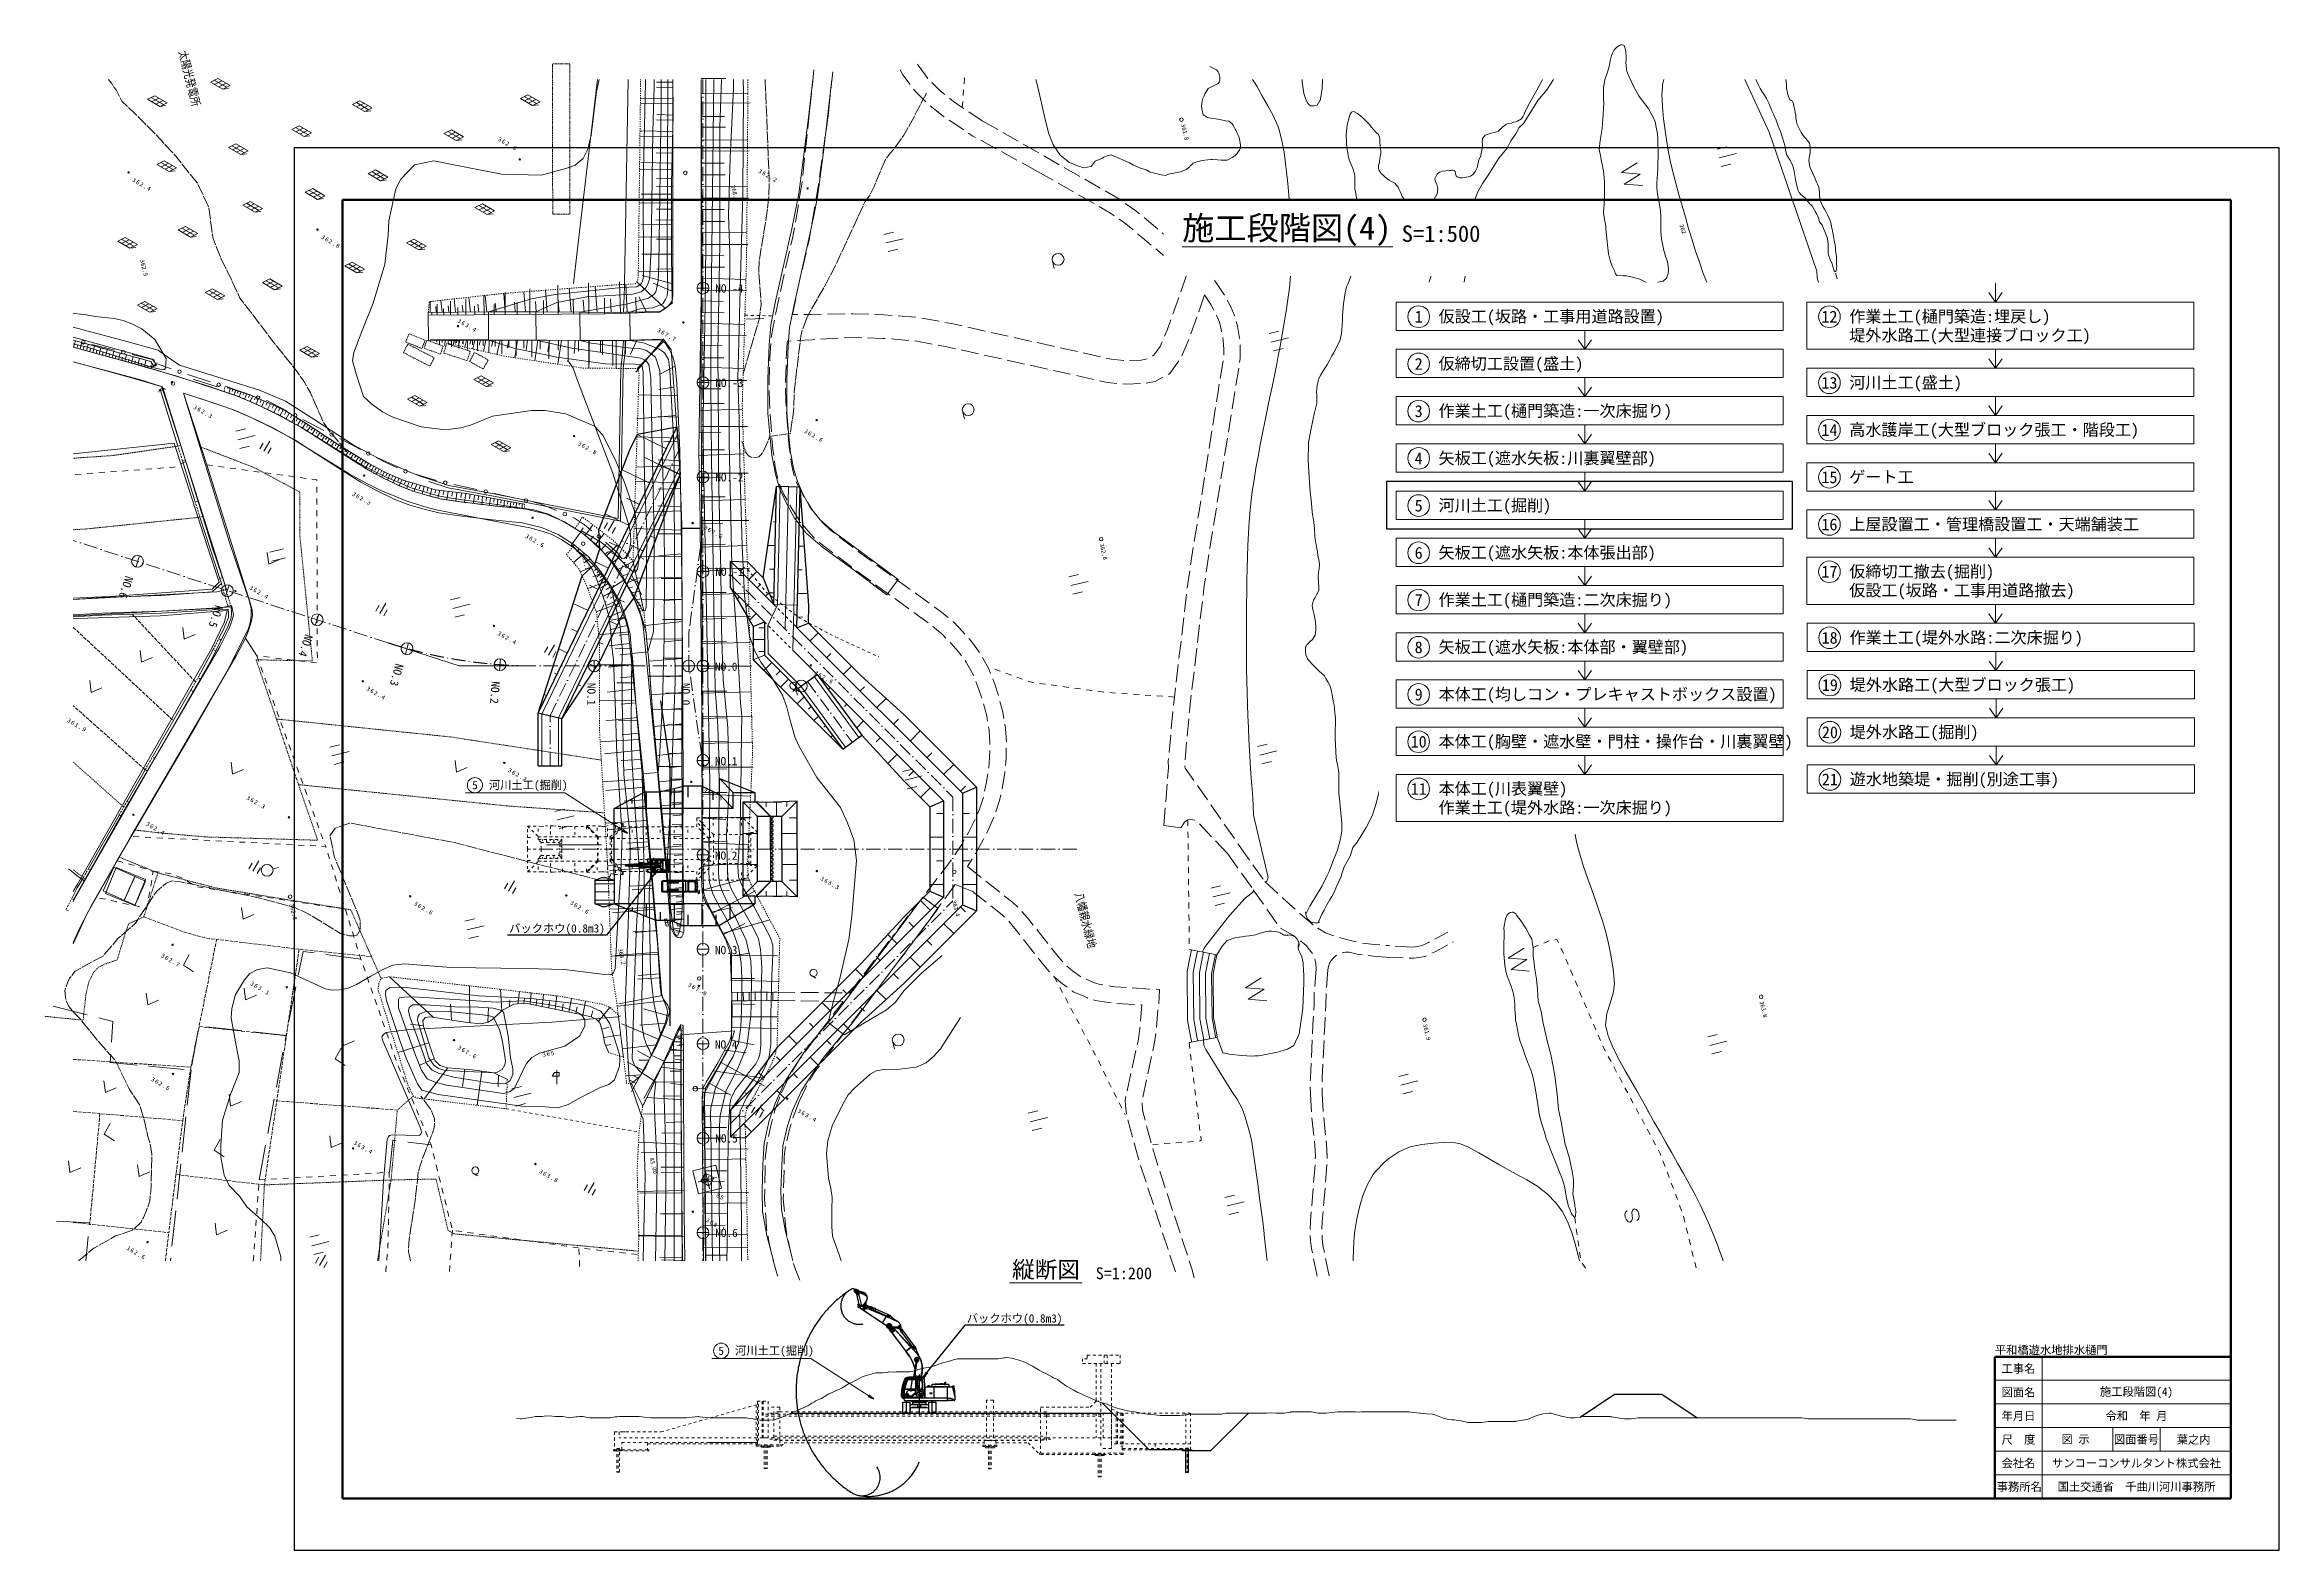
# Model space of a CAD drawing. Header units: millimetres. Extents: x -2078669 to -1085629, y -5987148 to 310365.
# Drawn here: x -1840977 to -1367638, y -1199452 to -880635 of the extents above; entities that cross this region are included whole.
import ezdxf
from ezdxf.enums import TextEntityAlignment as Align

# ---------------------------------------------------------------- set-up
doc = ezdxf.new("R2010")
doc.units = ezdxf.units.MM
doc.header["$LTSCALE"] = 500
doc.header["$PDSIZE"] = 300
for name, pattern in [('52232', [1.25, 0.75, -0.5]), ('53003', [0.75, 0.5, -0.25]), ('55107', [1.25, 0.75, -0.5]), ('561019', [1, 0.5, -0.5]), ('56201', [2.5, 1.25, -1.25]), ('56301', [0.5, 0.25, -0.25]), ('56302', [2, 1.5, -0.5]), ('57103', [5.5, 5, -0.5]), ('SXF_一点短鎖線', [9.25, 6, -1.5, 0.25, -1.5]), ('SXF_一点鎖線', [18.5, 12, -1.5, 3.5, -1.5]), ('SXF_跳び破線', [12, 6, -6])]:
    doc.linetypes.add(name, pattern=pattern)
doc.layers.get('Defpoints').update_dxf_attribs({"color": 153})
for name, color, linetype, lineweight in [('1103000', 8, 'Continuous', 18), ('D-BGD', 7, 'Continuous', 13), ('D-BGD-数値図化', 7, 'Continuous', 13), ('D-BMK', 2, 'SXF_一点短鎖線', 13), ('D-BMK-HTXT', 7, 'Continuous', 13), ('D-BMK-HTXT-周囲堤', 7, 'Continuous', 13), ('D-BMK-OTRS', 7, 'Continuous', 13), ('D-BYP-STR1', 2, 'Continuous', 13), ('D-BYP-STR2', 6, 'Continuous', 25), ('D-BYP-STR4', 6, 'Continuous', 25), ('D-BYP-STR8', 5, 'Continuous', 25), ('D-BYP-STRA', 1, 'Continuous', 25), ('D-BYP-STRB', 5, 'Continuous', 25), ('D-BYP-STRC', 1, 'Continuous', 13), ('D-DOC', 7, 'Continuous', 13), ('D-STR-TXT', 7, 'Continuous', 13), ('D-TTL', 2, 'Continuous', 140), ('D-TTL-FRAM', 2, 'Continuous', 50), ('D-TTL-LINE', 7, 'Continuous', 13), ('D-TTL-TXT', 7, 'Continuous', 13), ('◆ワイプアウト', 4, 'Continuous', 13), ('●予備設計_LP横断', 7, 'Continuous', 13)]:
    doc.layers.add(name, color=color, linetype=linetype, lineweight=lineweight)
doc.layers.add('D-WORK2', color=11, linetype='Continuous', plot=False)
doc.styles.add('BIGFONT', font='txt', dxfattribs={"height": 0.2, "bigfont": 'BIGFONT'})
doc.styles.add('MS ゴシック', font='MS Gothic.ttf')
doc.styles.get("Standard").update_dxf_attribs({"font": 'txt.shx', "bigfont": '@extfont2.shx'})
doc.styles.add('ＭＳ ゴシック', font='MS Gothic.ttf')
doc.linetypes.add('56111', pattern='A,1.25,[30,dgnlstyle-dm500.shx,S=0.004,R=0,X=0,Y=0],1.25', length=2.5)
doc.linetypes.add('56130', pattern='A,1,-0.375,[44,dgnlstyle-dm500.shx,S=0.0012,R=0,X=0,Y=0],-0.375', length=1.75)
doc.dimstyles.new('DIM-500-F', dxfattribs={"dimscale": 500, "dimtxt": 3.5, "dimasz": 2.5, "dimexe": 0, "dimexo": 2, "dimgap": 0.8, "dimtad": 1, "dimdec": 0, "dimzin": 0, "dimdsep": 46, "dimtxsty": 'MS ゴシック', "dimblk": 'OPEN', "dimcen": 0.1, "dimclrd": 256, "dimclre": 256, "dimclrt": 256, "dimaunit": 1, "dimadec": 4, "dimazin": 0, "dimtfac": 1, "dimtdec": 0, "dimtmove": 2, "dimatfit": 3, "dimldrblk": 'OPEN', "dimfxl": 1, "dimtolj": 1, "dimtzin": 0, "dimlwd": -1, "dimlwe": -1, "dimarcsym": 2})

msp = doc.modelspace()

# ---------------------------------------------------------------- texts
at = {"layer": 'D-BMK-HTXT', "color": 7, "style": 'ＭＳ ゴシック'}
for s, p in [('NO.-4', (-1698925.8, -933113.5)), ('NO.-3', (-1698925.8, -953113.5)), ('NO.-2', (-1698925.8, -973113.5)), ('NO.-1', (-1698925.8, -993113.5)), ('NO.5', (-1698925.8, -1113113.5)), ('NO.6', (-1698925.8, -1133113.5))]:
    msp.add_text(s, height=1750, rotation=360, dxfattribs=at).set_placement(p)
at = {"layer": 'D-BMK-HTXT', "style": 'MS ゴシック'}
for s, p in [('NO.0', (-1699004.8, -1013220.8, -354000)), ('NO.1  ', (-1699004.7, -1033220.8, -354000)), ('NO.2  ', (-1699004.9, -1053220.8, -723050)), ('NO.3  ', (-1699004.8, -1073220.8, -354000)), ('NO.4', (-1699004.8, -1093220.8, -354000))]:
    msp.add_text(s, height=1750, dxfattribs=at).set_placement(p)
at = {"layer": 'D-BMK-HTXT-周囲堤', "color": 7, "style": 'ＭＳ ゴシック'}
for s, rotation, p in [('NO.6', 251.997763, (-1823841.4, -992997.8)), ('NO.5', 251.997763, (-1804820.5, -999178.9)), ('NO.4', 251.997763, (-1785799.6, -1005360)), ('NO.3', 254.419593, (-1766625.7, -1011560.2)), ('NO.2', 265.878749, (-1746299.9, -1015393.6)), ('NO.1', 270.037602, (-1726050.1, -1015770.2)), ('NO.0', 270.037602, (-1706050.1, -1015770.2))]:
    msp.add_text(s, height=1750, rotation=rotation, dxfattribs=at).set_placement(p)
at = {"layer": 'D-BYP-STR8', "style": 'MS ゴシック'}
for p in [(-1732453.9, -1069165.7), (-1635529.9, -1151753.5, 708000)]:
    msp.add_text('バックホウ(0.8m3)', height=1750, dxfattribs=at).set_placement(p, align=Align.BOTTOM_CENTER)
at = {"layer": 'D-BYP-STRC', "style": 'MS ゴシック'}
for p in [(-1749838.9, -1037429.3, 362500), (-1697693.2, -1157204.1, 362500)]:
    msp.add_text('5', height=1750, dxfattribs=at).set_placement(p, align=Align.MIDDLE_CENTER)
for p in [(-1746892.8, -1037393.5, 362500), (-1694747.1, -1157168.2, 362500)]:
    msp.add_text('河川土工(掘削)', height=1750, dxfattribs=at).set_placement(p, align=Align.MIDDLE_LEFT)
at = {"layer": 'D-TTL-TXT', "style": 'MS ゴシック'}
for s, height, p in [('縦断図', 3500, (-1628887.2, -1142796.3)), ('S=1:200', 2500, (-1612386.8, -1142796.3))]:
    msp.add_text(s, height=height, dxfattribs=at).set_placement(p, align=Align.BOTTOM_CENTER)
msp.add_text('平和橋遊水地排水樋門', height=1750, dxfattribs=at).set_placement((-1427887.6, -1158452.3), align=Align.BOTTOM_LEFT)
for s, p in [('工事名', (-1422887.6, -1160952.3)), ('図面名', (-1422887.6, -1165952.3)), ('施工段階図(4)', (-1397887.6, -1165952.3)), ('年月日', (-1422887.6, -1170952.3)), ('令和  年 月', (-1397887.6, -1170952.3)), ('尺\u3000度', (-1422887.6, -1175952.3)), ('図 示', (-1410788.6, -1175952.3)), ('図面番号', (-1397887.6, -1175952.3)), ('葉之内', (-1385788.6, -1175952.3)), ('会社名', (-1422887.6, -1180952.3)), ('サンコーコンサルタント株式会社', (-1397887.6, -1180952.3)), ('事務所名', (-1422727, -1185952.3)), ('国土交通省\u3000千曲川河川事務所', (-1397887.6, -1185952.3))]:
    msp.add_text(s, height=1750, dxfattribs=at).set_placement(p, align=Align.MIDDLE)
at = {"layer": 'Defpoints', "insert": (-1700952.2, -1033296.4, 0), "char_height": 350, "attachment_point": 4, "rotation": 0.770419, "style": 'ＭＳ ゴシック'}
msp.add_mtext('NO.1+1.076(摺り付け端部)', dxfattribs=at)

# ---------------------------------------------------------------- blocks, each defined once
blk = doc.blocks.new('M5219')
at = {"layer": 'D-BGD-数値図化', "linetype": 'Continuous', "lineweight": 15}
blk.add_arc((-0.43, 0, 0), 0.866, 299.9993, 60.0007, dxfattribs=at)
blk = doc.blocks.new('M6313')
at = {"layer": 'D-BGD', "flags": 128}
blk.add_lwpolyline([(-1.5, 1), (0, -1), (1.5, 1)], dxfattribs=at)
blk = doc.blocks.new('M2244_1')
at = {"layer": '1103000', "linetype": 'Continuous', "lineweight": 15}
blk.add_line((0, 0), (2.5, 0), dxfattribs=at)
blk.add_circle((2, 0), 0.5, dxfattribs=at)
blk = doc.blocks.new('M2242')
at = {"layer": '●予備設計_LP横断', "linetype": 'Continuous', "lineweight": 15}
for p, q in [((0, 0), (2, 0)), ((1.5, 0.75), (1.5, -0.75)), ((1.5, 0.75), (2, 0.75)), ((2, 0.75), (2, -0.75)), ((1.5, -0.75), (2, -0.75))]:
    blk.add_line(p, q, dxfattribs=at)
blk = doc.blocks.new('M6334')
at = {"layer": '●予備設計_LP横断', "linetype": 'Continuous', "lineweight": 9}
for p, q in [((-1, -1.25), (-1, 0.15)), ((0, -1.25), (0, 1.25)), ((1, -1.25), (1, 0.15))]:
    blk.add_line(p, q, dxfattribs=at)
blk = doc.blocks.new('M6331')
at = {"layer": '●予備設計_LP横断', "linetype": 'Continuous', "lineweight": 9}
blk.add_line((0, -0.75), (1, -0.75), dxfattribs=at)
blk.add_circle((0, 0), 0.75, dxfattribs=at)
blk = doc.blocks.new('M6216')
at = {"layer": 'D-BGD-数値図化', "linetype": 'Continuous', "lineweight": 15}
for p, q in [((-0.93, 0.61), (-0.97, -0.33)), ((0.75, -1.3), (-0.75, 1.3))]:
    blk.add_line(p, q, dxfattribs=at)
at = {"layer": 'D-BGD-数値図化', "linetype": 'Continuous', "lineweight": 15, "flags": 128}
for points in [[(0.33, 0.42), (-0.97, -0.33)], [(-0.93, 0.61), (-0.07, 1.11)], [(-0.07, 1.11), (0.33, 0.42)]]:
    blk.add_lwpolyline(points, dxfattribs=at)
blk = doc.blocks.new('M7312')
at = {"layer": '●予備設計_LP横断', "linetype": 'Continuous', "lineweight": 20}
blk.add_circle((0, 0), 0.15, dxfattribs=at)
blk = doc.blocks.new('M5255')
at = {"layer": '●予備設計_LP横断', "linetype": 'Continuous', "lineweight": 15}
for p, q in [((-1, -1), (-1, 1)), ((-1, 1), (1, 1)), ((-0.8, 0), (0.8, 0)), ((0, -0.8), (0, 0.8)), ((1, -1), (1, 1)), ((-1, -1), (1, -1))]:
    blk.add_line(p, q, dxfattribs=at)
blk = doc.blocks.new('M6217')
at = {"layer": 'D-BGD-数値図化', "linetype": 'Continuous', "lineweight": 9}
for p, q in [((-1.03, 0.7), (-2, -0.75)), ((-1.5, 0), (1.5, 0)), ((-1.03, 0.7), (1.97, 0.7)), ((-0.03, 0.7), (-1, -0.75)), ((0.97, 0.7), (0, -0.75)), ((1.97, 0.7), (1, -0.75)), ((1, -0.75), (2, 0)), ((-2, -0.75), (1, -0.75))]:
    blk.add_line(p, q, dxfattribs=at)
blk = doc.blocks.new('河川平面')
at = {"layer": 'D-BGD', "linetype": 'Continuous'}
for p, q in [((1603052, -2621071), (1599570, -2621088)), ((1603021, -2622196), (1599613, -2622154)), ((1609040, -2620326), (1614256, -2620302)), ((1632547, -2622198, 362762), (1632937, -2618469, 362756)), ((1636525, -2622609, 362762), (1636911, -2618878, 362756)), ((1664742, -2621413, 362676), (1664839, -2620167, 362687)), ((1603069, -2624552), (1596128, -2624588)), ((1603021, -2625624), (1596163, -2625541)), ((1609021, -2623364), (1618941, -2623442)), ((1609072, -2625488), (1619391, -2625434)), ((1632026, -2627171, 362770), (1632417, -2623442, 362764)), ((1636012, -2627582, 362770), (1636397, -2623852, 362764)), ((1664352, -2626398, 362630), (1664449, -2625151, 362641)), ((1664547, -2623906, 362653), (1664644, -2622659, 362664)), ((1603016, -2631488), (1596193, -2631338)), ((1603020, -2629094), (1599571, -2629052)), ((1603092, -2628025), (1599620, -2627945)), ((1609020, -2628323), (1613961, -2628363)), ((1609088, -2630596), (1614205, -2630584)), ((1632026, -2627171, 362770), (1631625, -2630898, 362885)), ((1636012, -2627582, 362770), (1635492, -2631294, 362884)), ((1661548, -2629105, 362591), (1664660, -2631189, 362767)), ((1665751, -2627335, 362709), (1668599, -2629243, 362870)), ((1668599, -2629243, 362870), (1671855, -2631103, 362880)), ((1672940, -2631723, 362883), (1676196, -2633584, 362893)), ((1603020, -2632565), (1596079, -2632480)), ((1603019, -2636077), (1599528, -2636034)), ((1602939, -2634893), (1599588, -2634824)), ((1609019, -2633283), (1618862, -2633361)), ((1609108, -2635659), (1619224, -2635638)), ((1631492, -2632140, 362924), (1631091, -2635867, 363039)), ((1635319, -2632531, 362922), (1634799, -2636244, 363036)), ((1665697, -2631884, 362826), (1666480, -2632408, 362870)), ((1667159, -2632779, 362872), (1666480, -2632408, 362870)), ((1671546, -2635177, 362885), (1668255, -2633378, 362875)), ((1675933, -2637574, 362897), (1672643, -2635776, 362888)), ((1677282, -2634204, 362896), (1680538, -2636064, 362906)), ((1824238, -2635273), (1826278, -2634775)), ((1824681, -2637094), (1828324, -2636205)), ((1603019, -2639589), (1595993, -2639504)), ((1602861, -2638239), (1596275, -2638098)), ((1609019, -2638205), (1613921, -2638244)), ((1609116, -2640681), (1614134, -2640659)), ((1630959, -2637109, 363077), (1630558, -2640836, 363193)), ((1634626, -2637481, 363074), (1634106, -2641193, 363187)), ((1680321, -2639972, 362910), (1677031, -2638174, 362900)), ((1680321, -2639972, 362910), (1683578, -2641829, 362813)), ((1685964, -2639160, 362788), (1689221, -2641018, 362694)), ((1825125, -2638916), (1827165, -2638419)), ((1602759, -2644778), (1596345, -2644759)), ((1603018, -2643144), (1599484, -2643101)), ((1602785, -2641541), (1599551, -2641469)), ((1609018, -2643126), (1618784, -2643203)), ((1609123, -2645645), (1619061, -2645613)), ((1684663, -2642448, 362781), (1687920, -2644305, 362684)), ((1689005, -2644925, 362651), (1692261, -2646782, 362554)), ((1690306, -2641638, 362662), (1693563, -2643495, 362568)), ((1603018, -2646699), (1595907, -2646613)), ((1603017, -2650298), (1599440, -2650254)), ((1602760, -2647986), (1599566, -2647984)), ((1609017, -2648009), (1613881, -2648048)), ((1609142, -2650569), (1614066, -2650551)), ((1629632, -2647014, 363289), (1629010, -2650712, 363322)), ((1633123, -2647364, 363287), (1632499, -2651061, 363319)), ((1603017, -2653896), (1595820, -2653808)), ((1602750, -2651174), (1596417, -2651156)), ((1602740, -2654341), (1599596, -2654333)), ((1609016, -2652892), (1618707, -2652969)), ((1609154, -2655444), (1618903, -2655419)), ((1647749, -2653295), (1649789, -2652800)), ((1648191, -2655116), (1651835, -2654231)), ((1706703, -2652972, 362376), (1709582, -2655375, 362431)), ((1602732, -2657485), (1596480, -2657467)), ((1603016, -2657538), (1599396, -2657494)), ((1609016, -2657737), (1613819, -2657827)), ((1627767, -2656832, 363308), (1626894, -2660480, 363257)), ((1631277, -2657187, 363313), (1630406, -2660834, 363262)), ((1648633, -2656939), (1650674, -2656443)), ((1683437, -2658881), (1683830, -2660500)), ((1705318, -2656377, 362393), (1708198, -2658777, 362448)), ((1761922, -2667453), (1765796, -2655569)), ((1765215, -2657353), (1765796, -2655569)), ((1572784, -2670237), (1572732, -2664809)), ((1578754, -2670185), (1578695, -2664026)), ((1581500, -2669787), (1581114, -2664740)), ((1585257, -2670128), (1585203, -2663580)), ((1587026, -2669829), (1586604, -2664319)), ((1591932, -2670055), (1591720, -2663359)), ((1593376, -2669794), (1593103, -2663880)), ((1601440, -2668991), (1595444, -2663359)), ((1603015, -2661180), (1595731, -2661091)), ((1602822, -2663731), (1596530, -2661994)), ((1603015, -2665377), (1598908, -2663655)), ((1602770, -2660610), (1599649, -2660661)), ((1609015, -2662582), (1618537, -2662866)), ((1609169, -2660274), (1613999, -2660259)), ((1626604, -2661695, 363240), (1625831, -2665365, 363262)), ((1711867, -2661946, 362460), (1710621, -2665482, 362484)), ((1849686, -2662713, 360164), (1849324, -2661518, 360120)), ((1850410, -2665105, 360252), (1850048, -2663909, 360208)), ((1551642, -2669828), (1551618, -2667523)), ((1552917, -2669815), (1552840, -2668605)), ((1553157, -2670409), (1553130, -2668109)), ((1554191, -2669801), (1553909, -2667268)), ((1554502, -2670397), (1554490, -2669053)), ((1555607, -2669787), (1555458, -2668450)), ((1555949, -2670387), (1555931, -2667470)), ((1557023, -2669772), (1556710, -2666957)), ((1557527, -2670372), (1557520, -2668799)), ((1558596, -2669755), (1558431, -2668270)), ((1559230, -2670358), (1559204, -2666952)), ((1560169, -2669739), (1559822, -2666611)), ((1561072, -2670345), (1561058, -2668503)), ((1561917, -2669721), (1561734, -2668070)), ((1563067, -2670326), (1563030, -2666337)), ((1563666, -2669703), (1563280, -2666227)), ((1565223, -2670308), (1565204, -2668152)), ((1565611, -2669682), (1565440, -2667853)), ((1567556, -2669680), (1567259, -2665801)), ((1567553, -2670287), (1567510, -2665625)), ((1569679, -2669696), (1569524, -2667668)), ((1570067, -2670267), (1570044, -2667739)), ((1571802, -2669713), (1571478, -2665478)), ((1574121, -2669730), (1573951, -2667516)), ((1575670, -2670212), (1575645, -2667325)), ((1576439, -2669748), (1576085, -2665125)), ((1578970, -2669768), (1578785, -2667350)), ((1581985, -2670162), (1581954, -2666926)), ((1584263, -2669808), (1584061, -2667169)), ((1588583, -2670102), (1588551, -2666785)), ((1589982, -2669852), (1589808, -2666964)), ((1595280, -2669949), (1595179, -2666593)), ((1597488, -2669684), (1595841, -2666506)), ((1608555, -2699081), (1609014, -2666342)), ((1609000, -2667342), (1613684, -2667482)), ((1609141, -2665079), (1618744, -2665167)), ((1625575, -2666588, 363270), (1624801, -2670257, 363292)), ((1629075, -2666940, 363269), (1628375, -2670264, 363290)), ((1710205, -2666662, 362492), (1708959, -2670198, 362517)), ((1715669, -2666127, 362690), (1714432, -2669666, 362633)), ((1851134, -2667496, 360340), (1850772, -2666300, 360296)), ((1851857, -2669887, 360428), (1851495, -2668691, 360384)), ((1551245, -2669832), (1551307, -2675831)), ((1588699, -2670100, 367630), (1551508, -2670429, 363610)), ((1552010, -2670418), (1551995, -2669902)), ((1608933, -2672102), (1618253, -2672379)), ((1609091, -2669860), (1613886, -2669906)), ((1618649, -2671264, 362327), (1622347, -2671092, 362925)), ((1629550, -2670255, 363311), (1628375, -2670264, 363290)), ((1639548, -2670148, 363336), (1635798, -2670193, 363348)), ((1654523, -2670850, 363282), (1650785, -2670545, 363297)), ((1659446, -2671707, 363223), (1655759, -2671028, 363270)), ((1669226, -2673783, 363040), (1665565, -2672969, 363117)), ((1674105, -2674868, 362937), (1670446, -2674054, 363014)), ((1714020, -2670847, 362614), (1712782, -2674386, 362557)), ((1729368, -2674281), (1731408, -2673786)), ((1781308, -2671772), (1783348, -2671276)), ((1781750, -2673593), (1785394, -2672707)), ((1852581, -2672278, 360516), (1852219, -2671083, 360472)), ((1853305, -2674670, 360604), (1852943, -2673475, 360560)), ((1476104, -2677227), (1476484, -2675839)), ((1476804, -2677388), (1476989, -2676711)), ((1477502, -2677558), (1477868, -2676218)), ((1478173, -2677744), (1478357, -2677073)), ((1478844, -2677930), (1479212, -2676586)), ((1479518, -2678116), (1479702, -2677443)), ((1484847, -2677818, 362017), (1479998, -2676597, 362009)), ((1480191, -2678302), (1480559, -2676955)), ((1480866, -2678489), (1481050, -2677814)), ((1481541, -2678675), (1481910, -2677324)), ((1482218, -2678863), (1482403, -2678186)), ((1482894, -2679050), (1483265, -2677695)), ((1483573, -2679237), (1483759, -2678559)), ((1484252, -2679425), (1484624, -2678067)), ((1484932, -2679613), (1485118, -2678933)), ((1485613, -2679801), (1485986, -2678439)), ((1486978, -2680179), (1487351, -2678813)), ((1493332, -2679955, 362030), (1488483, -2678734, 362022)), ((1551648, -2675562, 363530), (1588753, -2675806, 367630)), ((1553059, -2675577), (1553063, -2676110)), ((1553601, -2675577), (1553588, -2676723)), ((1554174, -2675584), (1554165, -2676201)), ((1554783, -2675588), (1554773, -2676909)), ((1555450, -2675591), (1555444, -2676303)), ((1556096, -2675781), (1556071, -2676082)), ((1556153, -2675591), (1556149, -2677123)), ((1556696, -2675775), (1556504, -2676617)), ((1556919, -2675604), (1556911, -2676419)), ((1557296, -2675769), (1557185, -2676258)), ((1557896, -2675763), (1557643, -2676876)), ((1557738, -2675603), (1557730, -2677363)), ((1558606, -2675756), (1558461, -2676392)), ((1558620, -2675614), (1558619, -2676559)), ((1559315, -2675748), (1558989, -2677182)), ((1559565, -2675615), (1559550, -2677648)), ((1560221, -2675739), (1560035, -2676558)), ((1560586, -2675625), (1560581, -2676717)), ((1561127, -2675730), (1560708, -2677573)), ((1561679, -2675630), (1561659, -2677972)), ((1562292, -2675717), (1562052, -2676771)), ((1562852, -2675635), (1562842, -2676898)), ((1563456, -2675705), (1562917, -2678076)), ((1564115, -2675646), (1564094, -2678310)), ((1564953, -2675690), (1564645, -2677044)), ((1565436, -2675656), (1565431, -2677049)), ((1566450, -2675674), (1565757, -2678722)), ((1566837, -2675665), (1566815, -2678594)), ((1568295, -2675686), (1567981, -2677381)), ((1568306, -2675679), (1568297, -2677220)), ((1570140, -2675700), (1569577, -2679427)), ((1569846, -2675688), (1569825, -2678917)), ((1571468, -2675697), (1571450, -2677394)), ((1572292, -2675716), (1571988, -2677731)), ((1573169, -2675706), (1573145, -2679280)), ((1574444, -2675733), (1573790, -2680064)), ((1574952, -2675716), (1574946, -2677593)), ((1576945, -2675752), (1576592, -2678093)), ((1576828, -2675722), (1576805, -2679676)), ((1579446, -2675771), (1578686, -2680804)), ((1578803, -2675738), (1578785, -2677816)), ((1580872, -2675751), (1580847, -2680108)), ((1582352, -2675793), (1582153, -2678505)), ((1583052, -2675770), (1583032, -2678053)), ((1585258, -2675816), (1585220, -2681629)), ((1585327, -2675786), (1585304, -2680582)), ((1587732, -2675796), (1587719, -2678326)), ((1588165, -2675838), (1588146, -2678742)), ((1590250, -2675790), (1590312, -2681120)), ((1591071, -2675857), (1591033, -2681667)), ((1592923, -2675734), (1593013, -2678589)), ((1595408, -2675742), (1594065, -2678641)), ((1595202, -2682465), (1601078, -2675474)), ((1601052, -2676004), (1595509, -2681697)), ((1608868, -2676762), (1613491, -2676900)), ((1609119, -2714860, 368280), (1609038, -2675632, 368370)), ((1609047, -2674633), (1618596, -2674736)), ((1628109, -2675860, 363306), (1627335, -2675906, 363310)), ((1638093, -2675295, 363312), (1634348, -2675497, 363290)), ((1653067, -2675747, 363286), (1649330, -2675447, 363302)), ((1667783, -2678588, 363050), (1664123, -2677774, 363126)), ((1672663, -2679672, 362948), (1669004, -2678859, 363025)), ((1678985, -2675954, 362835), (1675325, -2675139, 362912)), ((1683865, -2677039, 362733), (1680205, -2676225, 362809)), ((1688745, -2678124, 362630), (1685085, -2677310, 362707)), ((1693624, -2679209, 362528), (1689964, -2678395, 362605)), ((1712361, -2675562, 362539), (1710866, -2679001, 362496)), ((1729810, -2676103), (1733454, -2675217)), ((1730252, -2677926), (1732293, -2677430)), ((1782192, -2675416), (1784233, -2674920)), ((1486295, -2679990), (1486482, -2679308)), ((1487662, -2680368), (1487849, -2679684)), ((1488346, -2680557), (1488721, -2679188)), ((1489036, -2680748), (1489223, -2680064)), ((1489723, -2680945), (1490101, -2679565)), ((1490412, -2681144), (1490579, -2680575)), ((1491100, -2681344), (1491418, -2679926)), ((1491677, -2681510), (1491930, -2681149)), ((1493524, -2680815), (1493010, -2681125)), ((1496781, -2681757, 363489), (1494084, -2680814, 363360)), ((1505074, -2684538, 363631), (1500326, -2682970, 363599)), ((1603569, -2681205), (1600274, -2682884)), ((1608803, -2681422), (1617976, -2681696)), ((1609042, -2679417), (1613831, -2679413)), ((1677543, -2680757, 362846), (1673883, -2679943, 362923)), ((1682423, -2681841, 362745), (1678763, -2681028, 362821)), ((1687302, -2682925, 362643), (1683643, -2682112, 362719)), ((1692182, -2684009, 362541), (1688523, -2683196, 362618)), ((1719612, -2680100, 363216), (1718993, -2683797, 363298)), ((1722904, -2681637, 363242), (1722285, -2685334, 363321)), ((1495105, -2686154), (1494532, -2686332)), ((1494532, -2686332), (1498209, -2698132)), ((1513382, -2687281, 363686), (1508635, -2685714, 363654)), ((1508783, -2685608), (1508690, -2685887)), ((1509350, -2685805), (1508978, -2686921)), ((1509917, -2686002), (1509732, -2686556)), ((1510484, -2686198), (1510116, -2687301)), ((1511051, -2686395), (1510842, -2686946)), ((1511618, -2686592), (1511151, -2687694)), ((1512220, -2686801), (1511979, -2687372)), ((1512823, -2687010), (1512324, -2688190)), ((1513449, -2687228), (1513187, -2687848)), ((1514059, -2687485), (1513543, -2688706)), ((1514667, -2687751), (1514410, -2688357)), ((1515274, -2688016), (1514763, -2689222)), ((1515896, -2688287), (1515617, -2688893)), ((1516518, -2688559), (1515912, -2689776)), ((1604024, -2687513), (1595743, -2687246)), ((1603271, -2685685), (1600055, -2686143)), ((1608738, -2686010), (1613307, -2686009)), ((1609053, -2684233), (1618695, -2684216)), ((1517172, -2688844), (1516861, -2689469)), ((1517827, -2689130), (1517189, -2690411)), ((1518505, -2689426), (1518175, -2690089)), ((1519173, -2689746), (1518513, -2691071)), ((1519829, -2690088), (1519491, -2690742)), ((1520485, -2690430), (1519792, -2691722)), ((1521135, -2690769), (1520781, -2691428)), ((1521763, -2691147), (1521083, -2692414)), ((1522376, -2691522), (1522046, -2692138)), ((1522990, -2691897), (1522348, -2693093)), ((1523569, -2692252), (1523257, -2692833)), ((1524147, -2692606), (1523542, -2693734)), ((1524694, -2692940), (1524377, -2693482)), ((1525238, -2693276), (1524579, -2694315)), ((1529124, -2694802, 364344), (1524696, -2692490, 364112)), ((1603717, -2691651), (1595322, -2692350)), ((1604227, -2691973), (1599914, -2691834)), ((1608674, -2690597), (1617776, -2690321)), ((1609067, -2689086), (1613914, -2689081)), ((1664398, -2690718), (1664791, -2692337)), ((1717991, -2689965, 363311), (1717406, -2693668, 363257)), ((1721295, -2691504, 363297), (1720710, -2695208, 363243)), ((1821172, -2690819), (1823213, -2690322)), ((1821616, -2692640), (1825259, -2691753)), ((1510470, -2694967), (1512510, -2694470)), ((1510913, -2696789), (1514557, -2695900)), ((1525755, -2693610), (1525426, -2694128)), ((1526271, -2693945), (1525618, -2694975)), ((1526783, -2694277), (1526458, -2694789)), ((1527294, -2694609), (1526647, -2695628)), ((1527801, -2694937), (1527479, -2695445)), ((1528308, -2695266), (1527666, -2696276)), ((1528811, -2695592), (1528492, -2696095)), ((1529315, -2695919), (1528679, -2696919)), ((1529818, -2696245), (1529500, -2696743)), ((1530322, -2696571), (1529685, -2697561)), ((1530825, -2696898), (1530507, -2697392)), ((1531328, -2697224), (1530695, -2698210)), ((1531832, -2697551), (1531516, -2698042)), ((1532337, -2697874), (1531704, -2698859)), ((1604431, -2696433), (1595456, -2696143)), ((1604119, -2697072), (1601078, -2697205)), ((1608607, -2695345), (1613272, -2695203)), ((1609078, -2693983), (1618850, -2693959)), ((1717212, -2694903, 363239), (1716626, -2698606, 363186)), ((1720516, -2696443, 363225), (1719932, -2700146, 363171)), ((1822059, -2694463), (1824099, -2693966)), ((1499875, -2701421, 363000), (1498753, -2701961, 362886)), ((1499174, -2701238), (1501873, -2709938)), ((1504301, -2702108, 363020), (1505539, -2702276, 362998)), ((1506778, -2702444, 362976), (1508016, -2702612, 362955)), ((1511357, -2698611), (1513398, -2698114)), ((1532847, -2698191), (1532528, -2698687)), ((1533356, -2698508), (1532713, -2699508)), ((1533869, -2698827), (1533545, -2699331)), ((1534382, -2699145), (1533729, -2700161)), ((1534902, -2699469), (1534573, -2699981)), ((1535423, -2699793), (1534760, -2700824)), ((1535949, -2700120), (1535618, -2700640)), ((1536475, -2700447), (1535815, -2701496)), ((1537001, -2700775), (1536670, -2701302)), ((1537524, -2701108), (1536864, -2702156)), ((1538047, -2701441), (1537717, -2701964)), ((1538569, -2701774), (1537912, -2702817)), ((1539129, -2702081), (1538815, -2702618)), ((1539693, -2702380), (1539084, -2703503)), ((1540262, -2702681), (1539955, -2703246)), ((1604504, -2702242), (1595229, -2702585)), ((1604591, -2701182), (1599928, -2701034)), ((1608573, -2700092), (1618064, -2699804)), ((1609088, -2698902), (1614007, -2698892)), ((1716431, -2699841, 363168), (1715846, -2703546, 363114)), ((1719737, -2701380, 363154), (1719152, -2705085, 363100)), ((1477709, -2704055, 362789), (1476463, -2704146, 362791)), ((1480203, -2703871, 362784), (1478956, -2703963, 362786)), ((1482696, -2703687, 362779), (1481449, -2703779, 362781)), ((1485189, -2703504, 362774), (1483943, -2703595, 362776)), ((1487683, -2703321, 362769), (1486436, -2703412, 362772)), ((1490176, -2703137, 362764), (1488930, -2703229, 362767)), ((1492669, -2702954, 362759), (1491423, -2703046, 362762)), ((1495163, -2702770, 362754), (1493916, -2702862, 362757)), ((1509255, -2702780, 362933), (1510493, -2702948, 362911)), ((1511732, -2703116, 362889), (1512970, -2703285, 362868)), ((1514209, -2703452, 362846), (1515447, -2703621, 362824)), ((1516686, -2703789, 362802), (1517924, -2703957, 362781)), ((1519163, -2704125, 362759), (1520401, -2704293, 362737)), ((1521640, -2704461, 362715), (1522878, -2704629, 362693)), ((1524116, -2704796, 362672), (1525355, -2704965, 362650)), ((1527631, -2706730, 362608), (1527634, -2707980, 362607)), ((1540829, -2702985), (1540215, -2704116)), ((1541393, -2703294), (1541087, -2703859)), ((1541958, -2703603), (1541347, -2704730)), ((1542529, -2703910), (1542251, -2704455)), ((1543129, -2704157), (1542571, -2705330)), ((1543761, -2704417), (1543475, -2705020)), ((1544394, -2704677), (1543805, -2705916)), ((1545063, -2704952), (1544760, -2705589)), ((1545731, -2705227), (1545109, -2706536)), ((1546463, -2705474), (1546171, -2706154)), ((1547203, -2705701), (1546643, -2707150)), ((1547998, -2705945), (1547708, -2706697)), ((1548794, -2706189), (1548191, -2707749)), ((1553015, -2705439, 364412), (1548220, -2704023, 364444)), ((1549595, -2706427), (1549328, -2707217)), ((1550397, -2706665), (1549928, -2708265)), ((1551196, -2706902), (1550979, -2707701)), ((1551995, -2707139), (1551596, -2708733)), ((1552816, -2707374), (1552625, -2708125)), ((1553663, -2707482), (1553246, -2709147)), ((1561551, -2707350, 364210), (1556671, -2706268, 364328)), ((1604676, -2705934), (1595150, -2705626)), ((1604682, -2707108), (1599934, -2707262)), ((1608658, -2704899), (1613434, -2704754)), ((1609100, -2703857), (1619019, -2703838)), ((1715651, -2704780, 363096), (1715066, -2708484, 363042)), ((1718957, -2706319, 363082), (1718372, -2710023, 363028)), ((1527639, -2709231, 362605), (1527643, -2710480, 362603)), ((1527646, -2711730, 362602), (1527651, -2712981, 362600)), ((1554568, -2707598), (1554397, -2708465)), ((1555472, -2707713), (1555206, -2709519)), ((1556395, -2707831), (1556261, -2708743)), ((1557318, -2707949), (1557047, -2709791)), ((1558245, -2708067), (1558120, -2708991)), ((1559171, -2708185), (1558945, -2710039)), ((1560091, -2708342), (1559980, -2709249)), ((1561010, -2708507), (1560795, -2710265)), ((1561881, -2708663), (1561777, -2709518)), ((1562753, -2708820), (1562550, -2710479)), ((1563576, -2708967), (1563477, -2709774)), ((1564398, -2709114), (1564207, -2710681)), ((1565175, -2709254), (1565093, -2710012)), ((1570091, -2709243, 364003), (1565211, -2708162, 364121)), ((1565952, -2709393), (1565814, -2710859)), ((1566677, -2709523), (1566610, -2710225)), ((1567401, -2709653), (1567274, -2710996)), ((1568065, -2709772), (1568005, -2710415)), ((1568729, -2709891), (1568613, -2711122)), ((1569338, -2710000), (1569283, -2710590)), ((1569947, -2710109), (1569841, -2711238)), ((1570538, -2710215), (1570517, -2710675)), ((1571128, -2710321), (1571127, -2711359)), ((1604828, -2711852), (1595147, -2712158)), ((1604766, -2710930), (1599873, -2710773)), ((1608744, -2709707), (1618356, -2709415)), ((1609110, -2708857), (1614101, -2708843)), ((1502885, -2713201), (1507099, -2726183)), ((1527654, -2714231, 362598), (1527658, -2715481, 362597)), ((1527663, -2716730, 362595), (1527666, -2717980, 362594)), ((1583457, -2716288), (1584067, -2715447)), ((1584493, -2717063), (1586102, -2714802)), ((1586719, -2718918), (1588476, -2716614)), ((1604836, -2715927), (1594828, -2715604)), ((1604927, -2716695), (1600106, -2716715)), ((1608824, -2714624), (1613667, -2714463)), ((1609118, -2713879), (1619176, -2713859)), ((1714074, -2714653, 363030), (1713455, -2718350, 363128)), ((1517644, -2720560), (1520559, -2719852)), ((1527670, -2719230, 362592), (1527674, -2720481, 362590)), ((1584317, -2720821), (1581973, -2722778)), ((1583228, -2719915), (1582734, -2720508)), ((1585606, -2717990), (1586250, -2717209)), ((1587893, -2720105), (1588874, -2718988)), ((1588963, -2721395), (1591336, -2719026)), ((1604956, -2721522), (1595711, -2721571)), ((1604881, -2720933), (1600093, -2721351)), ((1608869, -2719542), (1618699, -2719188)), ((1609137, -2718942), (1614205, -2718914)), ((1637963, -2721512, 363220), (1640951, -2723777, 363276)), ((1638256, -2717335, 363183), (1641243, -2719601, 363241)), ((1713257, -2719584, 363131), (1712708, -2723289, 362961)), ((1716568, -2721122, 363085), (1716020, -2724828, 362912)), ((1507667, -2725989), (1507099, -2726183)), ((1507099, -2726183), (1507412, -2727256)), ((1518116, -2722504), (1521031, -2721796)), ((1527678, -2721730, 362589), (1527682, -2722980, 362587)), ((1527685, -2724230, 362586), (1527689, -2725481, 362584)), ((1586661, -2723318), (1583452, -2724786)), ((1585563, -2721996), (1584253, -2722840)), ((1587989, -2724992), (1586078, -2725788)), ((1586493, -2723643), (1586362, -2723729)), ((1586924, -2724156), (1586471, -2724484)), ((1587780, -2725156), (1586969, -2725843)), ((1587340, -2724637), (1586982, -2724939)), ((1588462, -2726055), (1587348, -2726891)), ((1588091, -2725577), (1587618, -2725939)), ((1590147, -2722831), (1591509, -2721848)), ((1591194, -2724370), (1594605, -2722539)), ((1592149, -2725774), (1593543, -2725208)), ((1593050, -2727210), (1595409, -2726226)), ((1596429, -2729654, 364710), (1594244, -2725162, 364496)), ((1604926, -2725940), (1595378, -2726080)), ((1604979, -2726137), (1600547, -2726162)), ((1608914, -2724597), (1613897, -2724418)), ((1609164, -2724033), (1619345, -2723979)), ((1646252, -2723338, 363306), (1649284, -2725544, 363316)), ((1650295, -2726278, 363319), (1653329, -2728484, 363329)), ((1686901, -2725847), (1688941, -2725352)), ((1507412, -2727256), (1505478, -2728971)), ((1527693, -2726731, 362582), (1527697, -2727980, 362581)), ((1527701, -2729230, 362579), (1527705, -2730480, 362577)), ((1555969, -2730692), (1558009, -2730197)), ((1589192, -2726760), (1585009, -2728290)), ((1589342, -2727253), (1587803, -2728145)), ((1588878, -2726617), (1588236, -2727090)), ((1590622, -2729005), (1588238, -2729891)), ((1590275, -2728862), (1588449, -2729912)), ((1589786, -2728027), (1588956, -2728507)), ((1591286, -2730816), (1589042, -2731810)), ((1590800, -2729775), (1589803, -2730344)), ((1593635, -2728230), (1594570, -2727901)), ((1594220, -2729249), (1595985, -2728864)), ((1594633, -2729994), (1595385, -2729838)), ((1594999, -2730765), (1596336, -2730473)), ((1605003, -2730569), (1596476, -2730615)), ((1604968, -2730619), (1600985, -2730850)), ((1608959, -2729652), (1619062, -2729288)), ((1609198, -2729151), (1614311, -2729125)), ((1645988, -2727477, 363312), (1649021, -2729682, 363322)), ((1650032, -2730417, 363325), (1653066, -2732622, 363335)), ((1654340, -2729219, 363333), (1657373, -2731424, 363342)), ((1687343, -2727669), (1690987, -2726783)), ((1687785, -2729492), (1689826, -2728996)), ((1711861, -2729476, 362814), (1711422, -2733201, 362870)), ((1715205, -2731021, 362831), (1714767, -2734745, 362887)), ((1527708, -2731731, 362576), (1527713, -2732980, 362574)), ((1527717, -2734230, 362573), (1527720, -2735480, 362571)), ((1556411, -2732514), (1560055, -2731628)), ((1556854, -2734337), (1558894, -2733841)), ((1591947, -2731316), (1586805, -2733197)), ((1592292, -2733159), (1589610, -2734212)), ((1593026, -2734342), (1589989, -2735005)), ((1591785, -2731933), (1590562, -2732476)), ((1592818, -2734511), (1591241, -2735127)), ((1595285, -2731369), (1595880, -2731239)), ((1595572, -2731973), (1596613, -2731746)), ((1595829, -2732515), (1596248, -2732459)), ((1605007, -2735298), (1597220, -2736134)), ((1605020, -2734835), (1600843, -2734856)), ((1609004, -2734802), (1614102, -2734645)), ((1609217, -2734294), (1619515, -2734239)), ((1654077, -2733357, 363339), (1657110, -2735560, 363349)), ((1711276, -2734442, 362888), (1710837, -2738166, 362944)), ((1512507, -2738821, 362960), (1514902, -2742539, 362630)), ((1527725, -2736731, 362569), (1527729, -2737980, 362568)), ((1527732, -2739230, 362566), (1527736, -2740480, 362565)), ((1593869, -2737442), (1587335, -2738063)), ((1593868, -2739947), (1589568, -2740405)), ((1593325, -2736117), (1589708, -2737072)), ((1593658, -2737946), (1591656, -2738157)), ((1593986, -2737930), (1594098, -2739006)), ((1605041, -2739011), (1596998, -2738978)), ((1605038, -2739214), (1601310, -2739556)), ((1609044, -2739952), (1619341, -2739687)), ((1609239, -2739474), (1614416, -2739497)), ((1710691, -2739407, 362963), (1710252, -2743130, 363018)), ((1714620, -2735986, 362906), (1714182, -2739710, 362962)), ((1838067, -2738260), (1838461, -2739880)), ((1505695, -2741214), (1502466, -2747159)), ((1515156, -2742569, 362629), (1514902, -2742539, 362630)), ((1514902, -2742539, 362630), (1515327, -2743714, 362658)), ((1515752, -2744890, 362685), (1516178, -2746065, 362713)), ((1517638, -2742862, 362615), (1516397, -2742716, 362622)), ((1520121, -2743154, 362602), (1518880, -2743008, 362608)), ((1522605, -2743447, 362588), (1521363, -2743300, 362595)), ((1525087, -2743739, 362574), (1523846, -2743593, 362581)), ((1527570, -2744031, 362561), (1526329, -2743885, 362568)), ((1527740, -2741731, 362563), (1527744, -2742981, 362561)), ((1594591, -2744446), (1587508, -2744429)), ((1594343, -2744419), (1589358, -2744944)), ((1594284, -2740937), (1590826, -2741095)), ((1594106, -2742102), (1591785, -2742348)), ((1605069, -2743130), (1597942, -2743664)), ((1605022, -2743037), (1601216, -2743017)), ((1609086, -2745195), (1614281, -2745062)), ((1609217, -2744710), (1619688, -2744754)), ((1672394, -2745773, 363478), (1671218, -2745349, 363449)), ((1710106, -2744372, 363037), (1709666, -2748096, 363093)), ((1714036, -2740951, 362980), (1713597, -2744675, 363037)), ((1500948, -2749814), (1492827, -2763953)), ((1516603, -2747240, 362741), (1517028, -2748415, 362768)), ((1517453, -2749590, 362796), (1517878, -2750766, 362824)), ((1594898, -2749594), (1589124, -2750208)), ((1594876, -2748250), (1591188, -2748241)), ((1594606, -2746911), (1591929, -2747195)), ((1605011, -2746849), (1597774, -2746818)), ((1605097, -2746703), (1601653, -2746961)), ((1609201, -2749995), (1614481, -2750019)), ((1629040, -2749220), (1629433, -2750839)), ((1674745, -2746622, 363535), (1673569, -2746197, 363507)), ((1677096, -2747469, 363593), (1675920, -2747046, 363564)), ((1681948, -2748555, 363625), (1680710, -2748389, 363631)), ((1684426, -2748887, 363613), (1683186, -2748721, 363619)), ((1686903, -2749220, 363600), (1685665, -2749053, 363607)), ((1689381, -2749552, 363588), (1688143, -2749385, 363594)), ((1691860, -2749884, 363576), (1690620, -2749718, 363582)), ((1694337, -2750217, 363563), (1693098, -2750051, 363569)), ((1713451, -2745916, 363055), (1713013, -2749640, 363112)), ((1518303, -2751941, 362851), (1518729, -2753115, 362879)), ((1519154, -2754290, 362907), (1519580, -2755466, 362934)), ((1595161, -2752054), (1587490, -2752035)), ((1595201, -2752478), (1592095, -2752804)), ((1604982, -2753902), (1598471, -2753873)), ((1605126, -2750277), (1598475, -2750775)), ((1604994, -2750472), (1601559, -2750447)), ((1605152, -2753611), (1601951, -2753881)), ((1609127, -2750438), (1619610, -2750169)), ((1696826, -2750427, 363506), (1695580, -2750343, 363542)), ((1699320, -2750594, 363433), (1698073, -2750511, 363469)), ((1701813, -2750762, 363359), (1700566, -2750678, 363396)), ((1704306, -2750930, 363286), (1703059, -2750845, 363323)), ((1706800, -2751097, 363213), (1705552, -2751013, 363250)), ((1709293, -2751264, 363140), (1708045, -2751181, 363177)), ((1708952, -2754304, 363161), (1708614, -2758035, 363015)), ((1482074, -2783840), (1498711, -2754931)), ((1502270, -2756966), (1485381, -2785713)), ((1520004, -2756641, 362962), (1520429, -2757816, 362990)), ((1520854, -2758991, 363017), (1521280, -2760167, 363045)), ((1595527, -2755584), (1588847, -2756289)), ((1595485, -2756146), (1591545, -2756262)), ((1595879, -2758924), (1592291, -2759306)), ((1605175, -2756946), (1599031, -2757527)), ((1604968, -2757158), (1601873, -2757144)), ((1609167, -2755781), (1614456, -2755645)), ((1609172, -2755342), (1619863, -2755385)), ((1708501, -2759279, 362967), (1708163, -2763011, 362822)), ((1712327, -2755851, 363113), (1711990, -2759582, 362965)), ((1521705, -2761342, 363072), (1522130, -2762517, 363100)), ((1522555, -2763692, 363128), (1522981, -2764867, 363155)), ((1530396, -2761878), (1532436, -2761381)), ((1530839, -2763699), (1534483, -2762811)), ((1595871, -2760232), (1587658, -2760726)), ((1596262, -2762512), (1588550, -2763327)), ((1604967, -2760249), (1599093, -2760275)), ((1605216, -2763118), (1599609, -2763648)), ((1604976, -2763184), (1602175, -2763200)), ((1605195, -2760032), (1602258, -2760310)), ((1609168, -2760726), (1614554, -2760708)), ((1609203, -2761123), (1619885, -2760849)), ((1711877, -2760826, 362916), (1711541, -2764558, 362768)), ((1726918, -2761757), (1728958, -2761262)), ((1727360, -2763579), (1731005, -2762693)), ((1491270, -2766659), (1487431, -2773328)), ((1523406, -2766043, 363183), (1523831, -2767218, 363211)), ((1524255, -2768393, 363238), (1524681, -2769568, 363266)), ((1531283, -2765522), (1533323, -2765025)), ((1596662, -2768696), (1588168, -2769207)), ((1596271, -2764464), (1592090, -2764715)), ((1596665, -2766365), (1592685, -2766788)), ((1604992, -2765985), (1599660, -2766011)), ((1605253, -2768749), (1600125, -2769221)), ((1605003, -2768655), (1602449, -2768664)), ((1605234, -2765934), (1602551, -2766184)), ((1609189, -2766148), (1620033, -2766106)), ((1609238, -2766470), (1614464, -2766521)), ((1651783, -2767035), (1653823, -2766540)), ((1652225, -2768857), (1655869, -2767971)), ((1707836, -2768491, 362757), (1708010, -2766237, 362740)), ((1727803, -2765402), (1729843, -2764905)), ((1525106, -2770743, 363294), (1525531, -2771918, 363321)), ((1525956, -2773093, 363349), (1526382, -2774268, 363377)), ((1597047, -2770356), (1588844, -2771062)), ((1597064, -2773067), (1592747, -2773327)), ((1605008, -2771195), (1600128, -2771216)), ((1605023, -2773638), (1602688, -2773645)), ((1605258, -2771324), (1602803, -2771549)), ((1609209, -2771511), (1614564, -2771486)), ((1609254, -2771817), (1619516, -2772295)), ((1652667, -2770680), (1654708, -2770184)), ((1707449, -2773476, 362793), (1707739, -2769738, 362766)), ((1714145, -2769991, 362508), (1716288, -2773062, 362320)), ((1795607, -2770743), (1797647, -2770248)), ((1796049, -2772565), (1799693, -2771679)), ((1485744, -2776260), (1479205, -2787691)), ((1526807, -2775443, 363404), (1527232, -2776618, 363432)), ((1527657, -2777793, 363460), (1528083, -2778969, 363487)), ((1578072, -2775474), (1580112, -2774979)), ((1578514, -2777296), (1582158, -2776410)), ((1597465, -2777439), (1588695, -2777966)), ((1597400, -2774458), (1593199, -2774823)), ((1605030, -2775972), (1600540, -2775998)), ((1605238, -2773899), (1600595, -2774326)), ((1605052, -2778222), (1602895, -2778262)), ((1605220, -2776230), (1603010, -2776426)), ((1609215, -2776945), (1614246, -2777180)), ((1609236, -2776763), (1619734, -2776719)), ((1707063, -2778461, 362830), (1707353, -2774722, 362802)), ((1710683, -2778985, 362810), (1707063, -2778461, 362830)), ((1712120, -2777308, 362830), (1712135, -2778558, 362836)), ((1717161, -2780842, 362175), (1714598, -2778126, 362508)), ((1717003, -2774087, 362258), (1719146, -2777157, 362070)), ((1719860, -2778181, 362008), (1722004, -2781253, 361820)), ((1796492, -2774388), (1798532, -2773892)), ((1490001, -2780882, 363216), (1488752, -2780819, 363204)), ((1492498, -2781011, 363239), (1491249, -2780946, 363227)), ((1494994, -2781139, 363262), (1493746, -2781074, 363250)), ((1497491, -2781266, 363285), (1496242, -2781202, 363274)), ((1499988, -2781394, 363308), (1498739, -2781330, 363297)), ((1502484, -2781523, 363331), (1501236, -2781459, 363320)), ((1504980, -2781651, 363354), (1503732, -2781586, 363343)), ((1507477, -2781779, 363377), (1506229, -2781714, 363366)), ((1509974, -2781906, 363400), (1508726, -2781843, 363389)), ((1512470, -2782034, 363423), (1511222, -2781971, 363412)), ((1514967, -2782162, 363446), (1513718, -2782099, 363435)), ((1517464, -2782291, 363469), (1516215, -2782226, 363458)), ((1519961, -2782418, 363492), (1518712, -2782354, 363481)), ((1522457, -2782546, 363515), (1521208, -2782483, 363504)), ((1524953, -2782674, 363538), (1523705, -2782611, 363527)), ((1527450, -2782803, 363561), (1526202, -2782738, 363550)), ((1528508, -2780144, 363515), (1528933, -2781319, 363543)), ((1529574, -2783119, 363586), (1529507, -2782908, 363580)), ((1578957, -2779119), (1580997, -2778623)), ((1597760, -2778667), (1589197, -2779397)), ((1597846, -2781924), (1593406, -2782191)), ((1598125, -2782949), (1593780, -2783323)), ((1605097, -2780370), (1600931, -2780455)), ((1605203, -2778561), (1601003, -2778919)), ((1605171, -2782776), (1601359, -2783100)), ((1605133, -2782456), (1603128, -2782491)), ((1605187, -2780669), (1603184, -2780839)), ((1609177, -2782074), (1619038, -2782534)), ((1609323, -2781888), (1614441, -2781774)), ((1712151, -2779808, 362842), (1712166, -2781058, 362848)), ((1712182, -2782308, 362854), (1712198, -2783557, 362860)), ((1720578, -2784465, 361730), (1718015, -2781748, 362064)), ((1722717, -2782277, 361757), (1723031, -2782726, 361730)), ((1723031, -2782726, 361730), (1725205, -2785781, 361678)), ((1487761, -2786616, 363166), (1488963, -2786960, 363147)), ((1490165, -2787303, 363127), (1491366, -2787647, 363108)), ((1518327, -2787657), (1519541, -2787362)), ((1530318, -2785504, 363654), (1529946, -2784312, 363620)), ((1531064, -2787890, 363722), (1530692, -2786697, 363688)), ((1598228, -2786410), (1589235, -2786951)), ((1598508, -2787298), (1589661, -2788061)), ((1605169, -2784460), (1601285, -2784535)), ((1605142, -2786601), (1601682, -2786896)), ((1605217, -2786403), (1603329, -2786436)), ((1605156, -2784689), (1603338, -2784843)), ((1609138, -2787126), (1614121, -2786576)), ((1609423, -2786871), (1619389, -2786671)), ((1662090, -2785764, 363402), (1659797, -2788731, 363430)), ((1666424, -2785556, 363405), (1665440, -2787120, 363360)), ((1665440, -2787120, 363360), (1668378, -2789450, 363317)), ((1712213, -2784807, 362866), (1712228, -2786057, 362871)), ((1712245, -2787307, 362877), (1712260, -2788557, 362883)), ((1720578, -2784465, 361730), (1722754, -2787519, 361678)), ((1725930, -2786800, 361660), (1728105, -2789855, 361608)), ((1492233, -2792535, 363013), (1492001, -2793764, 362994)), ((1492698, -2790079, 363050), (1492465, -2791307, 363032)), ((1493066, -2788132, 363080), (1494302, -2788321, 363071)), ((1495538, -2788510, 363062), (1496773, -2788699, 363053)), ((1497944, -2789104, 363042), (1499077, -2789631, 363030)), ((1500154, -2790265, 363020), (1501228, -2790903, 363009)), ((1502327, -2791474, 363006), (1503562, -2791660, 363043)), ((1504798, -2791846, 363081), (1506034, -2792033, 363119)), ((1507269, -2792219, 363156), (1508505, -2792405, 363194)), ((1509740, -2792591, 363231), (1510976, -2792778, 363269)), ((1531809, -2790275, 363791), (1531437, -2789083, 363757)), ((1532554, -2792661, 363859), (1532183, -2791468, 363825)), ((1598672, -2791114), (1594031, -2791340)), ((1598883, -2791724), (1594416, -2792109)), ((1605247, -2788277), (1601614, -2788357)), ((1605321, -2791860), (1601912, -2791931)), ((1605115, -2790073), (1602022, -2790377)), ((1605129, -2788337), (1603490, -2788487)), ((1605285, -2790098), (1603522, -2790134)), ((1605104, -2791627), (1603636, -2791771)), ((1609259, -2792174), (1619008, -2789521)), ((1609527, -2792329), (1614990, -2792216)), ((1611452, -2797046), (1620560, -2792338)), ((1659033, -2789720, 363439), (1656740, -2792687, 363467)), ((1662877, -2790999, 363310), (1660652, -2794018, 363366)), ((1662877, -2790999, 363310), (1666372, -2792357, 363310)), ((1666469, -2792395, 363310), (1669405, -2794727, 363268)), ((1669358, -2790227, 363303), (1672296, -2792557, 363260)), ((1712275, -2789807, 362889), (1712291, -2791057, 362895)), ((1712306, -2792307, 362901), (1712321, -2793557, 362907)), ((1717003, -2791768), (1719044, -2791273)), ((1723479, -2788537, 361660), (1725655, -2791591, 361608)), ((1725992, -2792064, 361600), (1728126, -2795147, 361581)), ((1728436, -2790320, 361600), (1731184, -2792872, 361558)), ((1485281, -2794638, 363099), (1484062, -2794369, 363126)), ((1487722, -2795177, 363045), (1486501, -2794908, 363072)), ((1490162, -2795717, 362991), (1488942, -2795447, 363018)), ((1512211, -2792963, 363307), (1513446, -2793149, 363344)), ((1514682, -2793335, 363382), (1515918, -2793521, 363420)), ((1517153, -2793708, 363457), (1518389, -2793893, 363495)), ((1519624, -2794080, 363533), (1520860, -2794266, 363570)), ((1522096, -2794452, 363608), (1523331, -2794638, 363645)), ((1524566, -2794824, 363683), (1525801, -2795010, 363721)), ((1527037, -2795196, 363758), (1528272, -2795383, 363796)), ((1529508, -2795568, 363834), (1530744, -2795755, 363871)), ((1531979, -2795941, 363909), (1533215, -2796127, 363946)), ((1533300, -2795046, 363927), (1532927, -2793853, 363893)), ((1534045, -2797431, 363995), (1533672, -2796239, 363961)), ((1599063, -2795822), (1589600, -2796175)), ((1599268, -2796190), (1590228, -2796968)), ((1605337, -2795203), (1602192, -2795218)), ((1605082, -2793181), (1602323, -2793452)), ((1605011, -2795953), (1602605, -2796246)), ((1605334, -2793563), (1603694, -2793567)), ((1605047, -2794567), (1603756, -2794708)), ((1605344, -2796776), (1603839, -2796787)), ((1604980, -2797164), (1603844, -2797294)), ((1611174, -2796846), (1615671, -2795821)), ((1655975, -2793677, 363477), (1653682, -2796644, 363505)), ((1659912, -2795023, 363384), (1657688, -2798043, 363440)), ((1712338, -2794806, 362913), (1712353, -2796056, 362919)), ((1712368, -2797306, 362925), (1712384, -2798556, 362931)), ((1717445, -2793590), (1721090, -2792704)), ((1717888, -2795413), (1719928, -2794917)), ((1728838, -2796175, 361575), (1730972, -2799259, 361556)), ((1534790, -2799817, 364063), (1534417, -2798624, 364029)), ((1535535, -2802202, 364131), (1535162, -2801010, 364097)), ((1558975, -2798765), (1561015, -2798270)), ((1559417, -2800587), (1563061, -2799701)), ((1559859, -2802410), (1561900, -2801914)), ((1599531, -2800778), (1594641, -2800962)), ((1599655, -2800715), (1595086, -2801099)), ((1605350, -2798290), (1602455, -2798310)), ((1605316, -2801120), (1602718, -2800342)), ((1604864, -2798368), (1602894, -2798608)), ((1604549, -2800328), (1603089, -2800204)), ((1604707, -2799348), (1603845, -2799349)), ((1604406, -2801058), (1603862, -2800981)), ((1605369, -2799743), (1603971, -2799747)), ((1613564, -2801355), (1623583, -2798449)), ((1613780, -2801544), (1618279, -2799216)), ((1649548, -2802003, 363555), (1649983, -2801431, 363550)), ((1652918, -2797632, 363514), (1650625, -2800600, 363542)), ((1656947, -2799049, 363459), (1654723, -2802068, 363515)), ((1680162, -2800525, 363195), (1682487, -2803466, 363236)), ((1712399, -2799806, 362937), (1712415, -2801056, 362943)), ((1536959, -2806765, 364260), (1529533, -2805785, 363890)), ((1536279, -2804588, 364198), (1535907, -2803395, 364164)), ((1599930, -2805739), (1589971, -2806111)), ((1600003, -2805286), (1590801, -2805983)), ((1615237, -2806139), (1619367, -2805472)), ((1615500, -2806016), (1625228, -2806049)), ((1646522, -2805984, 363586), (1648791, -2802998, 363563)), ((1649960, -2808395, 363586), (1652229, -2805409, 363562)), ((1652985, -2804413, 363554), (1653320, -2803972, 363550)), ((1653982, -2803074, 363533), (1653320, -2803972, 363550)), ((1677349, -2802613, 363193), (1679675, -2805553, 363234)), ((1712431, -2802306, 362948), (1712446, -2803556, 362954)), ((1712461, -2804748, 362960), (1718274, -2805852, 360510)), ((1754032, -2806371, 361420), (1757775, -2806514, 361592)), ((1754075, -2803865, 361418), (1754230, -2803878, 361420)), ((1754830, -2803915, 361449), (1754230, -2803878, 361420)), ((1759815, -2804216, 361690), (1756076, -2803990, 361509)), ((1768223, -2803167, 361459), (1768384, -2803074, 361460)), ((1785290, -2804303, 360500), (1786408, -2803833, 360803)), ((1787526, -2803363, 361106), (1788644, -2802893, 361409)), ((1792197, -2806761, 361435), (1792684, -2807912, 361422)), ((1537855, -2809331, 364281), (1537443, -2808152, 364271)), ((1538679, -2811692, 364300), (1538268, -2810511, 364290)), ((1552348, -2819113), (1543041, -2810497)), ((1600248, -2810712), (1595575, -2811046)), ((1600358, -2809885), (1595728, -2810234)), ((1615428, -2811239), (1625465, -2811486)), ((1615487, -2810876), (1620338, -2810885)), ((1640471, -2813945, 363650), (1642740, -2810960, 363626)), ((1643496, -2809964, 363618), (1645766, -2806979, 363594)), ((1646936, -2812378, 363618), (1649204, -2809391, 363594)), ((1683852, -2810553, 363250), (1684436, -2811659, 363263)), ((1739293, -2808856, 361530), (1739022, -2812596, 361545)), ((1741790, -2809046, 361530), (1741512, -2812786, 361545)), ((1793173, -2809063, 361409), (1793660, -2810214, 361397)), ((1794147, -2811365, 361384), (1794636, -2812515, 361371)), ((1523194, -2812631, 363599), (1521700, -2819980, 363550)), ((1539503, -2814052, 364319), (1539091, -2812872, 364309)), ((1540327, -2816413, 364338), (1539915, -2815232, 364328)), ((1556179, -2819675), (1555964, -2816336)), ((1560011, -2820220), (1559966, -2812422)), ((1566818, -2817722), (1566568, -2813174)), ((1568460, -2816791), (1568546, -2815375)), ((1570229, -2816231), (1570530, -2813633)), ((1571512, -2816184), (1571654, -2815018)), ((1572792, -2816281), (1573065, -2813927)), ((1574067, -2816547), (1574210, -2815312)), ((1575342, -2816813), (1575642, -2814225)), ((1576744, -2817105), (1576901, -2815747)), ((1578145, -2817398), (1578474, -2814553)), ((1579589, -2817699), (1579809, -2816263)), ((1581033, -2818000), (1581583, -2815101)), ((1583974, -2818611), (1584533, -2815660)), ((1601130, -2815569), (1591267, -2816765)), ((1600793, -2814506), (1591622, -2816213)), ((1615467, -2815606, 368410), (1625187, -2815552, 363640)), ((1615467, -2815606, 368410), (1618834, -2815587, 366758)), ((1615473, -2813810, 368400), (1625170, -2813755, 363640)), ((1615473, -2813810, 368400), (1618839, -2813791, 366748)), ((1615584, -2816247), (1620406, -2816368)), ((1616723, -2813802, 367786), (1616734, -2815599, 367788)), ((1617973, -2813795, 367173), (1617984, -2815592, 367175)), ((1619223, -2813788, 366559), (1619232, -2815585, 366562)), ((1619956, -2815581, 366207), (1623323, -2815563, 364555)), ((1619962, -2813784, 366197), (1623328, -2813765, 364544)), ((1620473, -2813782, 365946), (1620483, -2815578, 365948)), ((1621723, -2813774, 365332), (1621733, -2815571, 365335)), ((1622973, -2813767, 364719), (1622983, -2815564, 364722)), ((1624223, -2813760, 364105), (1624232, -2815557, 364108)), ((1624444, -2815556, 364004), (1625187, -2815552, 363640)), ((1624449, -2813759, 363994), (1625170, -2813755, 363640)), ((1625170, -2813755, 363640), (1628920, -2813802, 363642)), ((1625187, -2815552, 363640), (1628936, -2815599, 363645)), ((1630171, -2813817, 363643), (1633920, -2813864, 363646)), ((1630187, -2815614, 363647), (1633936, -2815661, 363653)), ((1635169, -2813879, 363647), (1638919, -2813925, 363649)), ((1635186, -2815677, 363654), (1638936, -2815723, 363660)), ((1637021, -2818481, 363684), (1639113, -2815725, 363660)), ((1640170, -2813942, 363650), (1640471, -2813945, 363650)), ((1643912, -2816359, 363649), (1646180, -2813372, 363626)), ((1685019, -2812763, 363276), (1685602, -2813869, 363289)), ((1686186, -2814975, 363303), (1686769, -2816080, 363316)), ((1697108, -2816142, 363138), (1700850, -2816389, 363082)), ((1700371, -2812850, 363134), (1704113, -2813102, 363118)), ((1795123, -2813666, 361358), (1795611, -2814817, 361345)), ((1796099, -2815968, 361333), (1796586, -2817118, 361320)), ((1511649, -2821898, 363576), (1504192, -2821099, 363613)), ((1541151, -2818772, 364357), (1540739, -2817592, 364347)), ((1541975, -2821133, 364376), (1541563, -2819953, 364366)), ((1550187, -2820891), (1547483, -2820529)), ((1563828, -2820145), (1564023, -2816978)), ((1582503, -2818307), (1582781, -2816843)), ((1585757, -2818991), (1586113, -2817690)), ((1587295, -2819939), (1589722, -2816979)), ((1600166, -2823824), (1592236, -2820464)), ((1601445, -2820341), (1596053, -2820746)), ((1602128, -2818746), (1596853, -2817328)), ((1615467, -2818997), (1625187, -2819024)), ((1633998, -2822465, 363719), (1636265, -2819477, 363693)), ((1640887, -2820340, 363681), (1643156, -2817354, 363657)), ((1687352, -2817186, 363329), (1687936, -2818291, 363342)), ((1688518, -2819397, 363355), (1689102, -2820502, 363368)), ((1705791, -2817530, 363101), (1705488, -2821266, 363230)), ((1797075, -2818270, 361307), (1797562, -2819420, 361294)), ((1798050, -2820571, 361282), (1798538, -2821722, 361269)), ((1502487, -2821874, 363606), (1501170, -2829256, 363495)), ((1520896, -2824032, 363533), (1521104, -2822911, 363530)), ((1542799, -2823493, 364395), (1542386, -2822313, 364385)), ((1543622, -2825853, 364414), (1543210, -2824674, 364404)), ((1551345, -2824460), (1544765, -2826519)), ((1587969, -2821589), (1589488, -2821194)), ((1588383, -2823370), (1591997, -2822788)), ((1588792, -2825030), (1589940, -2824822)), ((1599457, -2824893), (1592357, -2825754)), ((1605269, -2826189), (1602355, -2825755)), ((1604834, -2824292), (1603226, -2824279)), ((1605263, -2823637), (1603453, -2823238)), ((1604849, -2823101), (1603770, -2823092)), ((1604832, -2825098), (1603856, -2825091)), ((1604841, -2823638), (1604187, -2823632)), ((1605249, -2821998), (1604193, -2821618)), ((1605268, -2824913), (1604388, -2824765)), ((1605256, -2822817), (1604639, -2822669)), ((1605244, -2821398), (1604988, -2821297)), ((1615430, -2823958), (1620303, -2824891)), ((1615514, -2821254), (1625219, -2821493)), ((1631017, -2826478, 363720), (1633251, -2823467, 363720)), ((1634875, -2828330, 363720), (1637109, -2825319, 363720)), ((1637863, -2824322, 363713), (1640132, -2821335, 363689)), ((1649569, -2824171), (1649963, -2825790)), ((1689686, -2821608, 363382), (1690269, -2822713, 363395)), ((1690853, -2823818, 363408), (1691435, -2824924, 363421)), ((1712387, -2824441, 362810), (1718377, -2823351, 360630)), ((1712387, -2824441, 362810), (1712540, -2825681, 362845)), ((1738484, -2823831, 361461), (1738307, -2827577, 361438)), ((1740978, -2824021, 361460), (1740801, -2827767, 361438)), ((1799025, -2822872, 361256), (1799514, -2824024, 361243)), ((1822245, -2823207), (1824285, -2822712)), ((1822687, -2825029), (1826331, -2824143)), ((1499505, -2830109, 363487), (1492036, -2829427, 363522)), ((1500994, -2830245, 363480), (1500186, -2837701, 363441)), ((1519067, -2833863, 363562), (1520438, -2826490, 363541)), ((1544447, -2828214, 364433), (1544034, -2827033, 364423)), ((1545357, -2830541, 364461), (1544876, -2829387, 364444)), ((1552557, -2827847), (1549329, -2829298)), ((1555363, -2829767), (1550335, -2836373)), ((1558989, -2830089), (1558512, -2833721)), ((1562602, -2830519), (1561576, -2837724)), ((1596762, -2830368), (1593390, -2828510)), ((1598245, -2827667), (1595545, -2826185)), ((1597985, -2828152), (1595846, -2828141)), ((1605273, -2830189), (1600589, -2829676)), ((1604786, -2828670), (1601142, -2828629)), ((1604773, -2830497), (1602459, -2830470)), ((1604816, -2826069), (1602488, -2826046)), ((1604807, -2827229), (1603369, -2827222)), ((1605271, -2828189), (1603605, -2828006)), ((1611539, -2830453), (1622335, -2831993)), ((1613275, -2828671), (1622432, -2833669)), ((1614046, -2826024), (1618597, -2826609)), ((1692019, -2826030, 363434), (1692603, -2827135, 363447)), ((1693183, -2828241, 363459), (1693716, -2829372, 363438)), ((1701145, -2826124, 363188), (1700340, -2829787, 363165)), ((1704439, -2827420, 363184), (1703637, -2831084, 363161)), ((1712694, -2826921, 362881), (1712847, -2828161, 362916)), ((1713002, -2829401, 362952), (1713155, -2830641, 362987)), ((1801179, -2827380, 361256), (1801769, -2828482, 361269)), ((1802360, -2829583, 361282), (1802950, -2830685, 361295)), ((1823130, -2826852), (1825170, -2826356)), ((1546319, -2832848, 364495), (1545838, -2831694, 364478)), ((1547280, -2835155, 364529), (1546800, -2834001, 364512)), ((1566110, -2831345), (1566031, -2833821)), ((1568937, -2834228), (1570978, -2833732)), ((1569379, -2836049), (1573024, -2835163)), ((1596248, -2831266), (1593051, -2831480)), ((1595251, -2833098), (1593944, -2832381)), ((1594315, -2833105), (1596655, -2837882)), ((1595832, -2832047), (1594776, -2831475)), ((1604747, -2832812), (1598877, -2832748)), ((1605277, -2833367), (1602521, -2833135)), ((1609378, -2835001), (1614762, -2835280)), ((1610848, -2833112), (1615299, -2835544)), ((1626030, -2835115, 363720), (1627646, -2831731, 363681)), ((1695355, -2832744, 363378), (1695911, -2833864, 363359)), ((1696468, -2834983, 363340), (1697024, -2836102, 363321)), ((1700072, -2831008, 363157), (1699267, -2834670, 363134)), ((1703370, -2832305, 363153), (1702569, -2835968, 363130)), ((1713309, -2831881, 363023), (1713462, -2833121, 363058)), ((1713616, -2834361, 363093), (1713769, -2835601, 363129)), ((1738076, -2833820, 361280), (1738122, -2835393, 361270)), ((1740579, -2834009, 361279), (1740617, -2835327, 361270)), ((1756797, -2831620), (1758837, -2831125)), ((1757239, -2833442), (1760883, -2832556)), ((1757681, -2835265), (1759722, -2834769)), ((1803541, -2831786, 361308), (1804131, -2832888, 361321)), ((1804722, -2833990, 361334), (1805312, -2835092, 361348)), ((1517238, -2843695, 363591), (1518609, -2836321, 363569)), ((1548242, -2837462, 364563), (1547762, -2836308, 364546)), ((1549204, -2839770, 364597), (1548724, -2838616, 364580)), ((1569822, -2837872), (1571862, -2837376)), ((1604807, -2839548), (1596785, -2839619)), ((1605282, -2836546), (1597532, -2836085)), ((1604777, -2835748), (1600972, -2835786)), ((1609802, -2837863), (1619845, -2837788)), ((1678291, -2839391), (1680331, -2838896)), ((1697580, -2837221, 363302), (1698137, -2838340, 363283)), ((1698693, -2839459, 363264), (1698826, -2839726, 363260)), ((1713923, -2836841, 363164), (1714077, -2838081, 363200)), ((1714231, -2839321, 363235), (1714384, -2840561, 363271)), ((1738122, -2835393, 361270), (1738324, -2839134, 361422)), ((1740617, -2835327, 361270), (1740817, -2839069, 361427)), ((1805902, -2836192, 361361), (1806493, -2837294, 361374)), ((1807083, -2838396, 361387), (1807674, -2839498, 361400)), ((1499916, -2840187, 363428), (1499108, -2847643, 363390)), ((1550167, -2842077, 364631), (1549686, -2840923, 364614)), ((1551128, -2844384, 364665), (1550648, -2843231, 364648)), ((1604843, -2843560), (1600729, -2843594)), ((1605313, -2841248), (1601615, -2841332)), ((1609305, -2840105), (1618342, -2840170)), ((1609336, -2844683), (1613883, -2844654)), ((1609831, -2842447), (1614412, -2842404)), ((1678733, -2841212), (1682377, -2840327)), ((1679175, -2843035), (1681216, -2842539)), ((1699438, -2840819, 363304), (1700422, -2844436, 363443)), ((1703404, -2842065, 363380), (1704388, -2845681, 363525)), ((1714538, -2841801, 363306), (1714691, -2843041, 363341)), ((1738408, -2840380, 361482), (1738805, -2844099, 361741)), ((1740909, -2840313, 361492), (1741311, -2844032, 361751)), ((1808264, -2840600, 361413), (1808855, -2841701, 361426)), ((1809445, -2842803, 361439), (1810036, -2843904, 361452)), ((1515410, -2853526, 363620), (1516781, -2846152, 363598)), ((1546892, -2845509, 364059), (1551840, -2846092, 364690)), ((1552601, -2849148, 364687), (1552299, -2847935, 364688)), ((1605344, -2845950), (1595780, -2845494)), ((1604877, -2847674), (1596429, -2847743)), ((1609366, -2849261), (1618520, -2849078)), ((1609874, -2847028), (1619030, -2846951)), ((1705859, -2845930, 363523), (1704683, -2846011, 363540)), ((1708354, -2845761, 363488), (1707106, -2845845, 363506)), ((1710847, -2845591, 363453), (1709601, -2845676, 363470)), ((1713341, -2845421, 363418), (1712094, -2845506, 363435)), ((1810626, -2845006, 361466), (1811217, -2846108, 361479)), ((1498838, -2850129, 363377), (1498030, -2857585, 363338)), ((1515410, -2853526, 363620), (1516657, -2853453, 363642)), ((1517905, -2853379, 363663), (1519152, -2853306, 363685)), ((1520400, -2853233, 363707), (1521648, -2853159, 363728)), ((1522896, -2853086, 363750), (1524143, -2853013, 363772)), ((1525391, -2852939, 363794), (1526638, -2852866, 363815)), ((1527886, -2852793, 363837), (1529134, -2852719, 363859)), ((1530382, -2852646, 363880), (1531629, -2852573, 363902)), ((1532877, -2852499, 363924), (1534124, -2852426, 363945)), ((1535372, -2852354, 363967), (1536620, -2852281, 363989)), ((1537868, -2852207, 364011), (1539115, -2852133, 364032)), ((1540362, -2852060, 364054), (1541610, -2851986, 364076)), ((1553205, -2851575, 364684), (1552903, -2850361, 364685)), ((1553809, -2854001, 364681), (1553506, -2852787, 364683)), ((1605376, -2850857), (1600533, -2850804)), ((1604914, -2851905), (1600580, -2851940)), ((1607314, -2851614, 368268), (1612171, -2850432, 368268)), ((1607314, -2851614, 368268), (1608496, -2856472, 368268)), ((1608390, -2853925, 368268), (1612277, -2852978, 368268)), ((1609396, -2853902), (1614005, -2853810)), ((1609860, -2851508, 368268), (1610807, -2855395, 368268)), ((1609908, -2851604), (1614493, -2851574)), ((1612171, -2850432, 368268), (1613354, -2855289, 368268)), ((1626602, -2851449, 363856), (1626507, -2855197, 363957)), ((1702107, -2850449, 363646), (1703276, -2854012, 363628)), ((1706188, -2851661, 363635), (1707357, -2855224, 363616)), ((1812780, -2849507, 361550), (1813218, -2850677, 361586)), ((1813657, -2851846, 361622), (1814096, -2853017, 361658)), ((1814534, -2854187, 361694), (1814972, -2855357, 361730)), ((1515074, -2858226, 363640), (1515163, -2856979, 363635)), ((1515252, -2855732, 363629), (1515341, -2854486, 363624)), ((1542911, -2856752, 364195), (1542886, -2858001, 364219)), ((1542962, -2854252, 364146), (1542937, -2855502, 364170)), ((1554413, -2856426, 364679), (1554111, -2855213, 364680)), ((1555017, -2858852, 364676), (1554715, -2857639, 364677)), ((1605408, -2855763), (1595602, -2856010)), ((1604949, -2856239), (1596061, -2856309)), ((1608496, -2856472, 368268), (1613354, -2855289, 368268)), ((1609427, -2858542), (1618706, -2858357)), ((1609946, -2856193), (1619116, -2856112)), ((1703665, -2855200, 363622), (1704834, -2858763, 363604)), ((1707747, -2856412, 363610), (1708915, -2859976, 363592)), ((1719991, -2857224), (1722031, -2856729)), ((1720433, -2859046), (1724077, -2858160)), ((1738678, -2855308, 361736), (1738369, -2859043, 361608)), ((1741194, -2855242, 361744), (1740885, -2858977, 361615)), ((1815410, -2856527, 361767), (1815849, -2857697, 361803)), ((1816288, -2858867, 361839), (1816726, -2860037, 361875)), ((1497761, -2860070, 363325), (1496952, -2867526, 363287)), ((1514718, -2863213, 363662), (1514807, -2861967, 363656)), ((1514895, -2860720, 363651), (1514985, -2859472, 363646)), ((1542811, -2861749, 364292), (1542785, -2862999, 364317)), ((1542860, -2859251, 364244), (1542836, -2860500, 364268)), ((1555620, -2861278, 364673), (1555319, -2860065, 364675)), ((1556225, -2863704, 364671), (1555923, -2862492, 364672)), ((1604982, -2860675), (1600428, -2860711)), ((1605441, -2860668), (1600586, -2860677)), ((1609470, -2863214), (1614131, -2863131)), ((1609989, -2860693), (1614484, -2860659)), ((1705224, -2859951, 363598), (1706391, -2863513, 363580)), ((1709305, -2861162, 363586), (1710473, -2864726, 363568)), ((1720875, -2860869), (1722916, -2860373)), ((1794073, -2861464, 360360), (1794245, -2862686, 360553)), ((1817121, -2861220, 361902), (1817418, -2862435, 361906)), ((1817716, -2863649, 361911), (1818013, -2864863, 361916)), ((1479226, -2865509, 363088), (1478678, -2870692, 363137)), ((1514361, -2868201, 363683), (1514450, -2866953, 363678)), ((1514540, -2865707, 363672), (1514629, -2864460, 363667)), ((1526117, -2865659), (1528157, -2865164)), ((1526559, -2867481), (1530204, -2866595)), ((1542760, -2864249, 364341), (1542735, -2865498, 364366)), ((1556166, -2866690, 364609), (1556075, -2867936, 364579)), ((1556347, -2864197, 364670), (1556256, -2865443, 364640)), ((1558320, -2864471, 364649), (1557082, -2864299, 364662)), ((1560796, -2864815, 364622), (1559558, -2864643, 364635)), ((1563273, -2865159, 364595), (1562034, -2864987, 364608)), ((1565749, -2865504, 364568), (1564511, -2865332, 364582)), ((1568225, -2865848, 364542), (1566987, -2865676, 364555)), ((1570700, -2866192, 364515), (1569463, -2866019, 364528)), ((1573176, -2866536, 364488), (1571938, -2866364, 364501)), ((1575653, -2866880, 364461), (1574415, -2866708, 364475)), ((1578129, -2867225, 364434), (1576891, -2867053, 364448)), ((1580605, -2867568, 364408), (1579367, -2867396, 364421)), ((1583081, -2867913, 364381), (1581843, -2867740, 364394)), ((1583202, -2869356, 364384), (1583162, -2868106, 364380)), ((1585566, -2868191, 364398), (1584323, -2868054, 364389)), ((1588050, -2868468, 364416), (1586808, -2868330, 364407)), ((1605004, -2865233), (1595670, -2865277)), ((1605497, -2865572), (1595837, -2865363)), ((1609523, -2867887), (1618867, -2867740)), ((1610005, -2865120), (1618842, -2865078)), ((1706781, -2864702, 363574), (1707950, -2868265, 363556)), ((1710863, -2865914, 363562), (1712032, -2869478, 363544)), ((1794419, -2863910, 360747), (1794591, -2865132, 360940)), ((1794764, -2866355, 361134), (1794938, -2867577, 361327)), ((1818311, -2866077, 361921), (1818608, -2867291, 361926)), ((1496683, -2870012, 363274), (1496609, -2870692, 363270)), ((1514183, -2870694, 363694), (1514272, -2869447, 363688)), ((1527002, -2869304), (1529042, -2868808)), ((1542329, -2871731, 364334), (1542225, -2872977, 364316)), ((1542535, -2869240, 364371), (1542432, -2870486, 364352)), ((1555802, -2871675, 364487), (1555711, -2872921, 364457)), ((1555984, -2869182, 364548), (1555893, -2870429, 364518)), ((1583279, -2871855, 364390), (1583240, -2870605, 364387)), ((1590535, -2868745, 364434), (1589292, -2868607, 364425)), ((1593019, -2869022, 364452), (1591777, -2868884, 364443)), ((1595503, -2869299, 364470), (1594261, -2869161, 364461)), ((1605024, -2869893), (1600256, -2869920)), ((1605553, -2870600), (1600622, -2870473)), ((1610026, -2869458), (1614364, -2869436)), ((1708339, -2869453, 363550), (1709508, -2873015, 363532)), ((1738759, -2870218, 361508), (1739502, -2873892, 361625)), ((1741295, -2870146, 361520), (1742039, -2873819, 361637)), ((1795111, -2868800, 361521), (1795284, -2870023, 361714)), ((1795669, -2871170, 361825), (1796369, -2872205, 361814)), ((1818906, -2868505, 361930), (1819204, -2869719, 361935)), ((1819501, -2870934, 361940), (1819799, -2872147, 361945))]:
    blk.add_line(p, q, dxfattribs=at)
at = {"layer": 'D-BGD', "linetype": '56201'}
for p, q in [((1618311, -2670423), (1624185, -2670559)), ((1567716, -2838462), (1595880, -2843378))]:
    blk.add_line(p, q, dxfattribs=at)
at = {"layer": 'D-BGD', "linetype": '56111'}
blk.add_line((1501450, -2683931), (1506526, -2685576), dxfattribs=at)
at = {"layer": 'D-BGD', "linetype": '55107'}
for p, q in [((1498782, -2697954), (1498209, -2698132)), ((1499748, -2701061), (1499174, -2701238)), ((1502446, -2709760), (1501873, -2709938)), ((1502885, -2713201), (1501873, -2709938)), ((1503458, -2713023), (1502885, -2713201)), ((1505695, -2741214), (1506839, -2738939)), ((1507375, -2739208), (1506839, -2738939)), ((1506231, -2741483), (1505695, -2741214)), ((1500948, -2749814), (1502466, -2747159)), ((1501468, -2750112), (1500948, -2749814)), ((1502986, -2747457), (1502466, -2747159)), ((1491270, -2766659), (1492827, -2763953)), ((1493348, -2764252), (1492827, -2763953)), ((1491789, -2766958), (1491270, -2766659)), ((1485744, -2776260), (1487431, -2773328)), ((1487951, -2773628), (1487431, -2773328)), ((1486264, -2776559), (1485744, -2776260)), ((1478188, -2789488), (1479205, -2787691)), ((1479728, -2787987), (1479205, -2787691)), ((1478711, -2789784), (1478188, -2789488)), ((1474507, -2796266), (1475712, -2793937)), ((1475040, -2796543), (1474507, -2796266)), ((1476245, -2794214), (1475712, -2793937))]:
    blk.add_line(p, q, dxfattribs=at)
at = {"layer": 'D-BGD', "linetype": '52232'}
for p, q in [((1509472, -2732202), (1507667, -2725989)), ((1507412, -2727256), (1508695, -2731677)), ((1508695, -2731677), (1508832, -2732237))]:
    blk.add_line(p, q, dxfattribs=at)
at = {"layer": 'D-BGD', "linetype": '56302'}
for p, q in [((1501944, -2748071), (1488497, -2733695)), ((1476042, -2736515), (1497241, -2756268)), ((1491270, -2766659), (1476042, -2753110)), ((1519083, -2755922), (1523744, -2769818)), ((1500952, -2829649), (1506410, -2802587)), ((1502687, -2821046), (1521184, -2823002)), ((1476042, -2838996), (1499216, -2840984)), ((1481701, -2839481), (1479535, -2862904)), ((1519151, -2836778), (1544674, -2838728)), ((1495557, -2870692), (1496271, -2864694))]:
    blk.add_line(p, q, dxfattribs=at)
at = {"layer": 'D-BGD', "linetype": '56301'}
blk.add_line((1540468, -2870692), (1543369, -2853537), dxfattribs=at)
at = {"layer": 'D-BGD', "linetype": 'Continuous'}
for points, elevation in [([(1654860, -2617230), (1654976, -2617445), (1657065, -2620261)], 362520), ([(1587054, -2620514), (1582942, -2655695), (1581980, -2663689)], 364000), ([(1651200, -2618454), (1651766, -2619498), (1653296, -2621554)], 362520), ([(1657915, -2621173), (1659658, -2622904), (1660672, -2623707)], 362520), ([(1679931, -2620514), (1680333, -2622112), (1680916, -2624570), (1681493, -2627058), (1682038, -2629540), (1682714, -2632016), (1683633, -2634332), (1684992, -2636382), (1685109, -2636519), (1687080, -2638067), (1688731, -2638785), (1690100, -2639214), (1691672, -2638907), (1692497, -2637813)], 362000), ([(1716797, -2617742), (1718177, -2618433), (1718541, -2618893), (1718673, -2619187), (1718780, -2619534), (1718809, -2619688), (1718885, -2620091), (1718909, -2620329), (1718884, -2620633), (1718861, -2620776), (1718800, -2621038), (1718548, -2621356), (1717576, -2621872), (1716443, -2622419), (1715987, -2623130), (1715735, -2623566), (1715617, -2623970), (1715482, -2624211), (1715213, -2624664), (1715146, -2625115), (1715051, -2626229), (1715199, -2627021), (1715385, -2628006), (1716294, -2628557), (1717023, -2628669), (1717546, -2628751), (1718465, -2628876), (1718910, -2628952), (1720109, -2629234), (1720797, -2629347), (1721454, -2629813), (1721641, -2630104), (1721996, -2630703), (1722179, -2631044), (1722344, -2631373), (1722530, -2631692), (1722737, -2632167), (1722906, -2632656), (1723049, -2633080), (1723154, -2633568), (1723219, -2633910), (1723304, -2634400), (1723279, -2634745), (1723184, -2635089), (1723042, -2635443), (1722772, -2635848), (1722488, -2636255), (1722068, -2636646), (1721518, -2637042), (1720722, -2637421), (1720441, -2637551), (1719896, -2637577), (1719161, -2637576), (1718386, -2637521), (1717332, -2637414), (1716971, -2637413), (1715764, -2637565), (1715163, -2637656), (1714047, -2637923), (1713660, -2638044), (1713295, -2638245), (1713083, -2638409), (1712647, -2638783), (1712459, -2639034), (1712149, -2639308), (1711757, -2639583), (1710581, -2640089), (1709847, -2640206), (1709170, -2640335), (1708623, -2640416), (1708037, -2640548), (1707379, -2640852), (1706473, -2640683), (1705932, -2640542), (1705306, -2640390), (1704551, -2640177), (1704038, -2640031), (1703327, -2639652), (1702116, -2639303), (1700621, -2638662), (1699749, -2638125), (1695895, -2636429), (1695068, -2636647), (1694667, -2636799), (1694326, -2636981), (1694037, -2637141), (1692497, -2637813)], 362000), ([(1725863, -2620514), (1726805, -2621973), (1726869, -2622102), (1727837, -2623869), (1729085, -2626052), (1730260, -2628261), (1731248, -2630536), (1731406, -2630984), (1732055, -2633387), (1732502, -2635859), (1732827, -2638364), (1733025, -2640047), (1733283, -2642548), (1733518, -2645048), (1733709, -2647545), (1733878, -2650041), (1734010, -2652540), (1734098, -2655035), (1734110, -2657522), (1734042, -2660009), (1733895, -2662151), (1733635, -2664631), (1733316, -2667112), (1732943, -2669586), (1732535, -2672062), (1732110, -2674527), (1731657, -2677001), (1731187, -2679464), (1730949, -2680700), (1730462, -2683154), (1729960, -2685611), (1729464, -2688059), (1728963, -2690516), (1728467, -2692965), (1727966, -2695422), (1727483, -2697867), (1727013, -2700330), (1726562, -2702781), (1726150, -2705243), (1725769, -2707712), (1725455, -2710184), (1725309, -2711623), (1725110, -2714115), (1724965, -2716615), (1724855, -2719113), (1724763, -2721621), (1724699, -2724121), (1724651, -2726632), (1724604, -2729142), (1724570, -2731649), (1724550, -2734152), (1724530, -2736655), (1724529, -2739145), (1724536, -2741641), (1724562, -2744124), (1724576, -2745424), (1724634, -2747891), (1724698, -2750350), (1724775, -2752805), (1724865, -2755256), (1724956, -2757707), (1725068, -2760160), (1725190, -2762617), (1725320, -2765079), (1725481, -2767548), (1725673, -2770023), (1725905, -2772509), (1726053, -2776285), (1727459, -2782307), (1729143, -2789492), (1729040, -2789871), (1728831, -2790235), (1728563, -2790439)], 362000), ([(1785720, -2684743), (1786779, -2682480), (1788229, -2680418), (1788996, -2679567), (1790895, -2677948), (1792407, -2676983), (1794693, -2675956), (1795619, -2675669), (1798059, -2675157), (1800538, -2674817), (1803034, -2674487), (1805485, -2674016), (1806163, -2673841), (1808583, -2673202), (1810983, -2672920), (1813590, -2672839), (1816163, -2672737), (1818622, -2672352), (1820817, -2671364), (1822181, -2670014), (1823074, -2668278), (1823344, -2666946), (1822777, -2665143), (1822256, -2663944), (1821323, -2661574), (1820484, -2659200), (1819695, -2656820), (1818947, -2654429), (1818216, -2652048), (1817513, -2649660), (1816810, -2647272), (1816133, -2644876), (1815485, -2642473), (1814872, -2640068), (1814319, -2637639), (1814030, -2636216), (1813594, -2633763), (1813214, -2631295), (1812901, -2628808), (1812657, -2626303), (1812646, -2626182), (1812541, -2623676), (1812739, -2621183), (1812923, -2620514)], 362000), ([(1830142, -2620514), (1835290, -2631677), (1845386, -2661068), (1845407, -2662476), (1846119, -2664869), (1846853, -2667264), (1847579, -2669653), (1848318, -2672039), (1849058, -2674425), (1849797, -2676811), (1850545, -2679202), (1850740, -2679832)], 362000), ([(1654042, -2622557), (1654375, -2623005), (1656634, -2625260)], 362520), ([(1580651, -2680088), (1581065, -2680372), (1581922, -2681649), (1582878, -2684240), (1590358, -2703834), (1593778, -2715062), (1594107, -2716716), (1594179, -2718418), (1593862, -2720012), (1593359, -2721188), (1593034, -2721693), (1592645, -2721908), (1592138, -2721847), (1591265, -2721380), (1589644, -2720529), (1589412, -2720511), (1589228, -2720590), (1588710, -2721030)], 364000), ([(1703520, -2679647), (1703495, -2679660), (1702280, -2679908), (1699801, -2680026)], 362460), ([(1706829, -2683559), (1705176, -2684421), (1703328, -2684795)], 362460), ([(1825541, -2870692), (1825112, -2869490), (1824241, -2867132), (1823333, -2864799), (1822374, -2862495), (1821720, -2861023), (1820642, -2858765), (1819499, -2856540), (1818319, -2854339), (1817106, -2852154), (1815880, -2849973), (1814649, -2847800), (1813409, -2845623), (1812169, -2843445), (1810938, -2841273), (1809726, -2839088), (1809600, -2838866), (1809435, -2838551), (1808452, -2836810), (1807207, -2834641), (1805948, -2832476), (1804717, -2830303), (1803524, -2828106), (1802389, -2825886), (1802106, -2825296), (1801146, -2822991), (1800613, -2820770), (1800851, -2818288), (1801578, -2816100), (1802307, -2813727), (1802482, -2811959), (1802315, -2809441), (1802183, -2808385), (1801763, -2805906), (1801242, -2803461), (1800639, -2801038), (1799950, -2798646), (1799365, -2796834), (1798549, -2794461), (1797714, -2792101), (1796865, -2789745), (1796044, -2787381), (1795277, -2785003), (1794628, -2782600), (1794617, -2782559), (1794114, -2780124), (1793714, -2777668), (1793392, -2775199), (1793111, -2772719), (1792856, -2770232), (1792616, -2767740), (1792384, -2765254), (1792166, -2762764), (1791953, -2760265), (1791735, -2757776), (1791516, -2755286), (1791303, -2752787), (1791085, -2750297), (1790872, -2747798), (1790645, -2745303), (1790432, -2742805), (1790196, -2740305), (1789961, -2737805), (1789703, -2735304), (1789641, -2734669), (1789353, -2732161), (1789064, -2729654), (1788753, -2727145), (1788442, -2724636), (1788130, -2722127), (1787811, -2719614), (1787499, -2717105), (1787180, -2714591), (1786869, -2712082), (1786554, -2709560), (1786251, -2707056), (1785949, -2704552), (1785660, -2702045), (1785393, -2699539), (1785158, -2697039), (1784967, -2694541), (1784864, -2692071), (1784890, -2689618), (1785121, -2687190), (1785693, -2684831), (1785720, -2684743)], 362000), ([(1726186, -2792348), (1724283, -2793873), (1720948, -2797527), (1715839, -2804048), (1715510, -2804620), (1715317, -2805017), (1715318, -2805295)], 362000), ([(1712877, -2804826), (1712548, -2806482), (1711961, -2809409), (1712080, -2819697), (1712861, -2823837), (1712966, -2824335)], 362600), ([(1714144, -2805070), (1713819, -2806740), (1713267, -2809525), (1713378, -2819566), (1714139, -2823579), (1714243, -2824101)], 362100), ([(1715425, -2805310), (1715094, -2806988), (1714568, -2809650), (1714676, -2819435), (1715515, -2823874)], 361700), ([(1716706, -2805550), (1716379, -2807242), (1715869, -2809775), (1715973, -2819305), (1716792, -2823639)], 361200), ([(1591993, -2818779), (1591375, -2819012), (1577397, -2820113), (1547220, -2821683), (1542344, -2822340), (1541725, -2822734), (1541431, -2823246), (1541625, -2824073), (1549542, -2842326), (1549749, -2842988), (1549813, -2843520), (1549682, -2843848), (1549481, -2844056), (1549201, -2844102), (1543596, -2843960), (1543024, -2844093), (1542758, -2844436), (1542552, -2844975), (1541772, -2853696), (1540733, -2870692)], 364000), ([(1715474, -2823885), (1715486, -2825069), (1715958, -2825894), (1721471, -2834784), (1722683, -2836588), (1723689, -2838550), (1724269, -2840210), (1724962, -2842615), (1725639, -2845011), (1725987, -2847495), (1726332, -2849965), (1726671, -2852445), (1727011, -2854924), (1727342, -2857398), (1727668, -2859880), (1727986, -2862358), (1728281, -2864835), (1728314, -2865119), (1728595, -2867599), (1728849, -2870087), (1728911, -2870692)], 362000), ([(1747128, -2870692), (1747128, -2870593), (1747215, -2868094), (1747398, -2865569), (1747539, -2864301), (1747932, -2861770), (1748494, -2859267), (1749232, -2856820), (1750173, -2854500), (1751418, -2852355), (1751923, -2851677), (1753667, -2849887), (1754736, -2848991), (1756795, -2847556), (1756947, -2847471), (1759232, -2846547), (1761682, -2846017), (1764215, -2845743), (1766301, -2845627), (1768821, -2845657), (1769883, -2845875), (1771580, -2846597), (1773796, -2847778), (1775963, -2849024), (1778115, -2850296), (1780269, -2851545), (1781697, -2852332), (1783905, -2853508), (1786057, -2854780), (1786368, -2854982), (1788332, -2856561), (1790077, -2858382), (1791388, -2860174), (1792556, -2862357), (1793465, -2864667), (1794196, -2867048), (1794820, -2869494), (1795080, -2870692)], 362000)]:
    blk.add_lwpolyline(points, dxfattribs=dict(at, elevation=elevation))
at = {"layer": 'D-BGD', "linetype": '57103', "flags": 128}
for points, elevation in [([(1534021, -2699362), (1530488, -2695153), (1528995, -2693042), (1528357, -2691528), (1526260, -2686883), (1524898, -2684357), (1523347, -2682195), (1518391, -2676041), (1514127, -2670426), (1511358, -2666781), (1509403, -2662587), (1507596, -2658940), (1506438, -2656229), (1505635, -2653967), (1504750, -2647686), (1503401, -2644619), (1502262, -2642416), (1497787, -2636741), (1493297, -2631912), (1489059, -2627706), (1486309, -2625059), (1485176, -2622832), (1484118, -2621275), (1483519, -2620514)], 362500), ([(1622593, -2620514), (1622750, -2624022), (1623446, -2641466), (1623344, -2645264), (1623051, -2648319), (1622538, -2651619), (1621312, -2658931), (1621256, -2661088), (1621773, -2668212), (1621310, -2671255), (1617849, -2683071)], 362500), ([(1656762, -2623387), (1655337, -2626103), (1654755, -2627217), (1653718, -2629202), (1652995, -2630506), (1651971, -2632276), (1650166, -2634813), (1649180, -2635999), (1647996, -2637562), (1645661, -2643175), (1644845, -2644924), (1643758, -2646363), (1637432, -2660026), (1635534, -2663717), (1632352, -2669242), (1631438, -2670992)], 362500), ([(1631438, -2670992), (1630465, -2673583), (1630146, -2674866), (1628772, -2686571), (1628658, -2689730), (1628512, -2691411), (1627943, -2695488), (1623613, -2696077), (1622269, -2699201), (1621764, -2699901), (1621267, -2700389), (1620488, -2700616), (1619769, -2700561), (1619014, -2700140), (1618444, -2699316), (1617676, -2697057)], 362500), ([(1477172, -2870692), (1480389, -2867967), (1484971, -2865393), (1488582, -2864193), (1490390, -2862448), (1490901, -2861451), (1491577, -2859965), (1492253, -2857970), (1492523, -2854950), (1492706, -2848007), (1492343, -2845971), (1491818, -2844356), (1491196, -2841336), (1490209, -2837875), (1487912, -2834245), (1484986, -2828256), (1481365, -2824222), (1477611, -2819585), (1476055, -2817947), (1475124, -2816767), (1474521, -2815562), (1474237, -2813430), (1474818, -2811802), (1475257, -2810826), (1476458, -2809344), (1478073, -2808418), (1482363, -2806108), (1485565, -2802358), (1489241, -2799156), (1490166, -2797637), (1493717, -2792408), (1495727, -2790693), (1496990, -2790207), (1498678, -2790410), (1515296, -2793779), (1523090, -2795880), (1526242, -2797376), (1532639, -2801346), (1534483, -2801833), (1535345, -2801857), (1536115, -2801690), (1536414, -2801377), (1536811, -2800496), (1536775, -2798251), (1531411, -2785253), (1530397, -2780634), (1531536, -2779067), (1532905, -2778516), (1534675, -2777962), (1556794, -2782089), (1584092, -2789157), (1586463, -2789792), (1587876, -2790125), (1589173, -2790027), (1589943, -2788823)], 362500), ([(1547501, -2870692), (1547045, -2868676), (1547178, -2866135), (1548536, -2857356), (1549125, -2851888), (1549883, -2849389), (1552425, -2842743), (1552551, -2841793), (1552539, -2840606), (1551944, -2838901), (1549656, -2835763)], 363500)]:
    blk.add_lwpolyline(points, dxfattribs=dict(at, elevation=elevation))
at = {"layer": 'D-BGD', "linetype": 'Continuous', "flags": 128}
for points, elevation in [([(1520036, -2870692), (1520030, -2869786), (1518730, -2865446), (1517588, -2863595), (1515873, -2861874), (1512785, -2859198), (1511230, -2856972), (1509070, -2854672), (1508039, -2852550), (1507328, -2848672), (1507330, -2846073), (1507633, -2840896), (1509359, -2835443), (1511185, -2830746), (1511151, -2828325), (1510727, -2826185), (1509938, -2821586), (1509493, -2819212), (1509644, -2817275), (1510352, -2814391), (1512284, -2811120), (1513447, -2809841), (1515047, -2808939), (1517134, -2808637), (1522071, -2809701), (1529447, -2813052), (1530861, -2813346), (1532446, -2813303), (1534293, -2812918), (1536032, -2812126), (1539048, -2810372), (1541584, -2808942), (1543764, -2808077), (1546140, -2807744), (1556057, -2808514), (1571816, -2808782), (1580064, -2808936), (1588015, -2809947), (1589942, -2810097), (1590428, -2809759), (1590808, -2808776), (1591696, -2793578), (1591996, -2788414), (1592342, -2780492), (1591147, -2763427), (1590833, -2752355), (1590457, -2743454), (1590065, -2739912), (1589933, -2737491), (1589483, -2734168), (1588622, -2731129), (1586898, -2726226), (1585893, -2724035), (1584755, -2722444), (1583770, -2721270), (1581586, -2719015), (1583716, -2716105), (1587730, -2718399), (1590114, -2720321), (1593578, -2723925), (1594597, -2724710), (1594876, -2724847), (1595179, -2724700), (1595557, -2724094), (1595875, -2722383), (1595053, -2712340), (1594046, -2709561), (1592946, -2706159), (1590933, -2701141), (1588181, -2695820), (1586468, -2693935), (1580360, -2691326), (1575946, -2690623), (1573078, -2690566), (1564858, -2691779), (1560207, -2693721), (1558120, -2694260), (1554875, -2694668), (1549757, -2694041), (1543748, -2692019), (1541579, -2690880), (1539250, -2689250), (1537552, -2687625), (1535959, -2682858), (1535173, -2680106), (1535485, -2678335), (1537410, -2673302), (1539539, -2667886), (1542009, -2659637), (1542740, -2653444), (1542869, -2650463), (1544339, -2643625), (1545410, -2641575), (1548308, -2638547), (1552390, -2637731), (1555257, -2638316), (1566747, -2640535), (1575246, -2640733), (1578576, -2639828), (1580407, -2639372), (1582344, -2638647), (1584029, -2637237), (1585055, -2635246), (1585709, -2632288), (1586858, -2623054), (1587417, -2620514)], 363000), ([(1592920, -2817369), (1593566, -2799486), (1593914, -2787848), (1594033, -2783526), (1593837, -2779371), (1592635, -2767650), (1592323, -2752005), (1592214, -2744615), (1592355, -2741337), (1592065, -2738931), (1591868, -2736368), (1591191, -2733054), (1590470, -2730378), (1590110, -2728111), (1592654, -2726520), (1596089, -2731932), (1596515, -2732747), (1596855, -2733003), (1597195, -2732985), (1597380, -2732344), (1597515, -2716139), (1597024, -2705574), (1596761, -2682544), (1596556, -2681219), (1596137, -2680928), (1595053, -2680801), (1588789, -2680688), (1578504, -2679330), (1569378, -2677412), (1564013, -2675699), (1563995, -2669699), (1573137, -2666963), (1578103, -2666016), (1592137, -2664583), (1595425, -2664379), (1596390, -2663718), (1596603, -2663308), (1596838, -2662208), (1596779, -2642519), (1597237, -2621207), (1597263, -2620514)], 364000), ([(1599061, -2620514), (1599112, -2622126), (1598791, -2631513), (1598435, -2656407), (1598161, -2661626), (1598089, -2662789), (1597719, -2663848), (1597300, -2664625), (1596361, -2665451), (1594589, -2665957), (1584797, -2666508), (1578496, -2667753), (1574053, -2669730), (1574077, -2675730), (1581651, -2677410), (1592540, -2678973), (1594818, -2679316), (1596214, -2679505), (1597250, -2679930), (1597978, -2680858), (1598376, -2683702), (1598671, -2698444), (1599114, -2717044), (1598931, -2737455), (1597776, -2741725), (1594389, -2742024), (1594210, -2756839), (1594357, -2764363), (1595098, -2775535), (1595958, -2788193), (1595288, -2801281), (1595145, -2805403), (1594985, -2809136), (1594431, -2827854), (1594934, -2829288), (1596266, -2830738), (1599413, -2832727), (1599069, -2835951), (1599132, -2838861), (1599726, -2850404), (1599394, -2870692)], 365000), ([(1600583, -2620514), (1600537, -2625706), (1600071, -2659464)], 366000), ([(1601966, -2620514), (1601855, -2659702)], 367000), ([(1610013, -2620514), (1610004, -2655012), (1609981, -2662598), (1609913, -2668183), (1609452, -2691949), (1609445, -2695730), (1609534, -2701509), (1610811, -2765298), (1610885, -2769571), (1610897, -2771846), (1610716, -2783859), (1610693, -2787913), (1610772, -2789970), (1610879, -2790832), (1611484, -2792973), (1612825, -2795553), (1614449, -2798377), (1615902, -2801242), (1616987, -2804270), (1617505, -2807574), (1617667, -2810962), (1617685, -2814239), (1617595, -2817581), (1617430, -2821159), (1616926, -2824563), (1615817, -2827379), (1614442, -2829779), (1613143, -2831942), (1612088, -2834040), (1611064, -2838310), (1611049, -2839507), (1611080, -2842705), (1611439, -2870692)], 367000), ([(1611715, -2620514), (1611197, -2668195), (1611105, -2685482), (1611228, -2700780), (1611946, -2745632), (1612011, -2749082), (1612060, -2750532), (1612325, -2753298), (1612593, -2757485), (1612783, -2763612), (1612864, -2771282), (1612734, -2784705), (1612727, -2788483), (1612845, -2790265), (1613065, -2791226), (1613931, -2793393), (1615912, -2797217), (1616301, -2797929), (1618572, -2802762), (1619578, -2807144), (1619707, -2810758), (1619619, -2816361), (1619548, -2818752), (1618746, -2825238), (1616774, -2830101), (1616479, -2830571), (1614246, -2834704), (1613037, -2839875), (1612929, -2842014), (1612886, -2846153), (1612867, -2854358), (1612936, -2868251), (1612984, -2870692)], 366000), ([(1614484, -2870692), (1614656, -2863391), (1614767, -2843521), (1615022, -2838930), (1615132, -2837467), (1615370, -2836203), (1616251, -2834477), (1619367, -2830469), (1620631, -2828907), (1621217, -2827785), (1621453, -2826950), (1621716, -2824988), (1621746, -2814441), (1621891, -2808510), (1621764, -2806453), (1621613, -2804739), (1621190, -2802460), (1619945, -2799860), (1615503, -2792088), (1615083, -2791125), (1614669, -2789480), (1614591, -2787428), (1614424, -2780447), (1614954, -2770848), (1614660, -2757775), (1613687, -2747587), (1613373, -2737098), (1613203, -2724566), (1612724, -2704239), (1612726, -2695354), (1612599, -2678222), (1612988, -2655305), (1612966, -2630582), (1613359, -2620514)], 365000), ([(1617599, -2870692), (1617587, -2862237), (1617398, -2848462), (1617298, -2843650), (1617254, -2841110), (1617195, -2839910), (1617331, -2838990), (1618667, -2836156), (1621033, -2832597), (1622123, -2830541), (1622861, -2828972), (1623422, -2827373), (1623830, -2824847), (1623796, -2818518), (1624032, -2810240), (1624125, -2807468), (1624236, -2805489), (1624244, -2803817), (1623725, -2802293), (1620285, -2795694), (1618029, -2791812), (1617489, -2790721), (1616969, -2789309), (1616837, -2787094), (1617312, -2780196), (1617397, -2774676), (1617446, -2771179), (1617614, -2759007), (1617664, -2755279), (1617387, -2752525), (1616960, -2744706), (1616414, -2735865), (1615549, -2723449), (1615307, -2713395), (1614941, -2697350), (1614969, -2677393), (1615114, -2657274), (1614817, -2649187), (1615162, -2637051), (1615483, -2631247), (1615858, -2622408), (1615920, -2620514)], 364000), ([(1617958, -2620514), (1617980, -2623087), (1617905, -2644611), (1617264, -2667601), (1617049, -2676063), (1616798, -2683669), (1616949, -2688150), (1617118, -2692517), (1617295, -2704845), (1617707, -2719180), (1618258, -2729775), (1619284, -2738394), (1620512, -2741723), (1621690, -2743916), (1623569, -2746498), (1626274, -2750869), (1627187, -2753428), (1627773, -2755690), (1628854, -2759670), (1629723, -2761569), (1633551, -2768293), (1638543, -2774672), (1640014, -2777876), (1641376, -2781486), (1641915, -2785883), (1640984, -2797690), (1640322, -2802625), (1638441, -2810863), (1637036, -2815889), (1635922, -2820190), (1639314, -2822834), (1648307, -2817541), (1650240, -2815906), (1651945, -2813512), (1655746, -2809743), (1660081, -2805985)], 363000), ([(1600298, -2682136), (1599371, -2679274), (1597483, -2677872), (1596060, -2677499), (1594189, -2677363), (1585758, -2676313), (1583382, -2675801), (1583339, -2669801), (1593489, -2667987), (1597906, -2666799), (1599046, -2666041), (1599425, -2665491), (1599682, -2664579), (1599925, -2663047), (1600071, -2659464)], 366000), ([(1601855, -2659702), (1602000, -2664876), (1601823, -2666278), (1601411, -2667171), (1600903, -2668010), (1600097, -2668333), (1598789, -2668838), (1596063, -2669081), (1593921, -2669779), (1594010, -2675779), (1597062, -2676351), (1599578, -2677409), (1600061, -2677548), (1601277, -2678359), (1602104, -2679813), (1602426, -2682044)], 367000), ([(1476042, -2670008), (1476372, -2670035), (1478751, -2670353), (1480702, -2670722), (1484692, -2671120), (1486601, -2671570), (1488437, -2672229), (1490536, -2673314), (1493334, -2675565), (1495689, -2679589), (1495594, -2681558), (1495370, -2681900), (1494939, -2681995), (1492915, -2681471), (1478980, -2677172), (1476042, -2676457)], 362000), ([(1600298, -2682136), (1600933, -2703428), (1601200, -2714828), (1601266, -2724239), (1601205, -2738696)], 366000), ([(1602426, -2682044), (1603178, -2696188), (1603296, -2700004), (1603353, -2705819), (1603478, -2740041)], 367000), ([(1476042, -2699738), (1497431, -2697515), (1504455, -2719468), (1506917, -2726974), (1505467, -2728455), (1484992, -2729878), (1476042, -2730368)], 362000), ([(1476042, -2734702), (1476916, -2734646), (1494434, -2734075), (1508654, -2732926), (1508099, -2735338), (1505331, -2741050), (1494010, -2760877), (1483388, -2779589), (1476910, -2790870), (1476042, -2792435)], 362000), ([(1601205, -2738696), (1600819, -2752402), (1600282, -2762864), (1599943, -2767240), (1596557, -2767553), (1596737, -2778596), (1597033, -2793887), (1596801, -2798268), (1596698, -2801298), (1596605, -2804750), (1596599, -2811008), (1596447, -2814317), (1596478, -2820692), (1596952, -2823497), (1597518, -2825046), (1598028, -2825906), (1598453, -2827121), (1601191, -2828349), (1601198, -2836316)], 366000), ([(1603298, -2835363), (1603152, -2823926), (1600406, -2822719), (1598998, -2816058), (1598329, -2809840), (1598049, -2792840), (1598377, -2788050), (1601762, -2787733), (1602661, -2771476), (1603042, -2760850), (1603554, -2748138), (1603478, -2740041)], 367000), ([(1596775, -2870692), (1596802, -2866934), (1597170, -2852663), (1596777, -2840616), (1596317, -2839829), (1593800, -2832351), (1592920, -2817369)], 364000), ([(1663960, -2819125), (1659732, -2825733), (1658284, -2827421), (1656709, -2828707), (1654580, -2829662), (1651067, -2830059), (1647704, -2830148), (1646078, -2830439), (1644825, -2831129), (1644065, -2831825), (1641530, -2834059), (1640186, -2835506), (1639283, -2837144), (1636833, -2841871), (1635903, -2845269), (1635616, -2847909), (1636019, -2853127), (1636532, -2855344), (1636760, -2857217), (1636744, -2859725), (1636743, -2863397), (1636878, -2865417), (1638327, -2869629), (1638689, -2870692)], 363000), ([(1609965, -2870692), (1609856, -2857470), (1609831, -2848963), (1609635, -2837536), (1609957, -2834089), (1612007, -2830709), (1615218, -2824951), (1615701, -2823403), (1616094, -2821932), (1604768, -2822778), (1604868, -2849661), (1605095, -2870692)], 368000), ([(1601198, -2836316), (1601533, -2847151), (1601567, -2850329), (1601531, -2855506), (1601358, -2870692)], 366000), ([(1603298, -2835363), (1603352, -2870692)], 367000)]:
    blk.add_lwpolyline(points, dxfattribs=dict(at, elevation=elevation))
for points in [[(1603022, -2620514), (1603015, -2666341), (1602881, -2667353), (1602608, -2667829), (1602078, -2668523), (1600953, -2669348), (1600153, -2669613), (1593918, -2669779), (1592937, -2669805), (1590927, -2669859), (1583339, -2669801), (1574053, -2669730), (1566568, -2669672), (1563995, -2669699), (1551245, -2669832)], [(1603015, -2666341), (1603022, -2620514)], [(1609555, -2870692), (1609439, -2860466), (1609352, -2847151), (1609279, -2836167), (1609409, -2834630), (1609457, -2834072), (1610099, -2832855), (1612556, -2828756), (1615029, -2824221), (1615363, -2823344), (1615471, -2822577), (1615628, -2817764), (1615472, -2812388), (1615273, -2807092), (1615231, -2805958), (1615082, -2805064), (1614196, -2802555), (1611544, -2797523), (1610785, -2796134), (1609990, -2794678), (1609448, -2793437), (1609275, -2792488), (1609120, -2789483), (1609265, -2770458), (1609158, -2754356), (1608991, -2733247), (1608817, -2713807), (1608555, -2699081), (1609014, -2666342), (1609021, -2620514)], [(1609021, -2620514), (1609014, -2666342)], [(1648369, -2729602), (1640710, -2723847), (1634729, -2719505), (1631309, -2716546), (1628807, -2713365), (1626888, -2709836), (1625672, -2707023), (1624776, -2704068), (1624009, -2700061), (1623561, -2695700), (1623183, -2691188), (1623197, -2683914), (1623477, -2676693), (1623813, -2672469), (1624796, -2667409), (1628250, -2652121), (1629016, -2648256), (1629716, -2644727), (1630896, -2635890), (1631250, -2632963), (1631771, -2628636), (1632704, -2620514)], [(1636730, -2620514), (1635743, -2629104), (1635219, -2633453), (1634864, -2636395), (1633664, -2645381), (1632948, -2648993), (1632163, -2652951), (1628711, -2668230), (1627783, -2673012), (1627471, -2676930), (1627197, -2683996), (1627183, -2691025), (1627543, -2695329), (1627971, -2699480), (1628665, -2703109), (1629434, -2705645), (1630488, -2708083), (1632161, -2711158), (1634216, -2713773), (1637218, -2716368), (1643087, -2720630), (1650772, -2726405), (1648369, -2729602)], [(1551245, -2669832), (1563995, -2669699), (1566568, -2669672), (1574053, -2669730), (1583339, -2669801), (1590927, -2669859), (1593921, -2669779), (1600153, -2669613)], [(1603015, -2666341), (1602881, -2667353), (1602608, -2667829), (1602078, -2668523), (1600953, -2669348), (1600153, -2669613)], [(1493524, -2680815), (1492850, -2679696), (1476042, -2675096)], [(1493010, -2681125), (1492459, -2680211), (1476042, -2675719)], [(1492253, -2681677), (1489186, -2680790), (1477306, -2677504), (1476042, -2677213)], [(1476042, -2677213), (1477306, -2677504), (1489186, -2680790), (1498012, -2683343), (1506372, -2686051), (1510618, -2687469), (1515001, -2689323), (1519414, -2691519), (1524327, -2694155), (1529283, -2697302), (1535321, -2701185), (1538499, -2703186), (1541611, -2704873), (1545350, -2706651), (1548268, -2707778), (1551122, -2708615), (1554053, -2709349), (1557700, -2709887), (1565141, -2710795), (1571645, -2711408), (1576125, -2712508), (1580114, -2714150), (1583583, -2716369), (1583916, -2716583), (1587332, -2719428), (1590110, -2722777), (1592644, -2726502), (1592654, -2726520), (1594565, -2729850)], [(1600312, -2675611), (1594010, -2675779), (1590984, -2675860), (1583382, -2675801), (1574077, -2675730), (1566577, -2675673), (1564013, -2675699), (1551307, -2675831)], [(1555496, -2675788), (1564011, -2675700), (1566577, -2675673), (1574077, -2675730), (1583382, -2675801), (1590984, -2675860), (1594010, -2675779), (1600312, -2675611), (1600969, -2675926), (1601494, -2676412), (1602266, -2677624), (1603045, -2679178), (1603569, -2681205), (1603902, -2684846), (1604555, -2699152), (1604818, -2713861), (1604991, -2733281), (1605158, -2754385), (1605264, -2770456), (1605096, -2792670), (1604965, -2797739), (1604449, -2800952), (1604252, -2801442), (1604118, -2801667)], [(1600312, -2675611), (1600969, -2675926), (1601494, -2676412), (1602266, -2677624), (1603045, -2679178), (1603569, -2681205), (1603902, -2684846), (1604555, -2699152)], [(1494923, -2685572), (1488370, -2683677), (1476569, -2680413), (1476042, -2680291)], [(1507667, -2725989), (1505472, -2719517), (1499221, -2699362), (1494923, -2685572)], [(1499386, -2686941), (1502849, -2698233), (1509087, -2718344), (1511768, -2726250)], [(1591962, -2731343), (1590110, -2728111), (1590099, -2728093), (1587710, -2724583), (1585199, -2721557), (1582140, -2719008), (1581841, -2718817), (1578723, -2716822), (1575191, -2715368), (1571143, -2714373), (1564818, -2713778), (1557300, -2712860), (1553468, -2712295), (1550335, -2711511), (1547304, -2710622), (1544163, -2709409), (1540251, -2707548), (1536982, -2705777), (1533711, -2703716), (1527668, -2699830), (1522812, -2696747), (1518036, -2694184), (1513747, -2692049), (1509557, -2690277), (1505434, -2688901), (1499386, -2686941)], [(1508217, -2685411), (1513547, -2687262), (1518842, -2689573), (1521206, -2690806), (1525169, -2693231), (1532176, -2697774), (1536945, -2700739), (1538666, -2701836), (1540621, -2702872), (1542493, -2703895), (1545947, -2705316), (1548802, -2706191), (1552762, -2707367), (1559322, -2708205), (1571609, -2710407)], [(1605096, -2792670), (1605264, -2770456), (1605158, -2754385), (1604991, -2733281), (1604818, -2713861), (1604555, -2699152)], [(1608555, -2699081), (1608817, -2713807), (1608991, -2733247), (1609158, -2754356), (1609265, -2770458), (1609120, -2789483)], [(1596086, -2733057), (1594565, -2729850), (1592654, -2726520), (1592644, -2726502), (1590110, -2722777), (1587332, -2719428), (1583916, -2716583), (1583583, -2716369), (1582361, -2715587)], [(1582140, -2719008), (1585199, -2721557), (1587710, -2724583), (1590099, -2728093), (1590110, -2728111), (1591962, -2731343), (1592824, -2733665), (1593520, -2735998), (1593986, -2737930), (1594098, -2739006), (1594389, -2742024), (1594482, -2742989), (1595401, -2755251), (1596341, -2765209), (1596557, -2767553), (1597441, -2777158), (1598308, -2787353), (1598377, -2788050), (1598643, -2790764), (1599233, -2797877), (1599793, -2803334), (1600051, -2807845), (1600214, -2810142), (1600362, -2812627), (1600577, -2814198), (1601541, -2816587), (1601839, -2817345), (1601935, -2818079), (1601640, -2819554), (1601477, -2820270), (1601300, -2820669), (1600406, -2822719), (1599288, -2825281), (1598453, -2827121), (1597295, -2829674), (1596467, -2830934), (1596032, -2831595), (1594315, -2833105)], [(1511768, -2726250), (1513210, -2730550), (1513720, -2732555), (1513703, -2734195), (1513497, -2735496), (1513149, -2736760), (1512380, -2738380)], [(1476042, -2730584), (1481931, -2730222), (1494619, -2729779), (1505478, -2728971)], [(1594565, -2729850), (1596086, -2733057), (1596776, -2735341), (1597384, -2737656)], [(1505377, -2732424), (1494778, -2733075), (1482090, -2733518), (1476042, -2733891)], [(1508872, -2732636), (1505400, -2732824), (1494797, -2733475), (1482109, -2733918), (1476042, -2734292)], [(1508717, -2736539), (1509500, -2734522), (1509552, -2733386), (1509472, -2732202), (1505377, -2732424)], [(1506839, -2738939), (1507914, -2736799), (1508168, -2736295), (1508905, -2734397), (1508951, -2733392), (1508872, -2732636)], [(1593986, -2737930), (1593520, -2735998), (1592824, -2733665), (1591962, -2731343)], [(1498711, -2754931), (1504978, -2743976), (1508717, -2736539)], [(1512380, -2738380), (1508592, -2745916), (1502270, -2756966)], [(1598643, -2790764), (1598377, -2788050), (1598308, -2787353), (1597441, -2777158), (1596557, -2767553), (1596341, -2765209), (1595401, -2755251), (1594482, -2742989), (1594389, -2742024), (1594098, -2739006)], [(1597384, -2737656), (1597776, -2741725), (1597870, -2742698), (1598788, -2754964), (1599727, -2764893), (1599943, -2767240), (1600828, -2776858), (1601695, -2787042), (1601762, -2787733), (1602566, -2795926), (1603152, -2800721)], [(1476042, -2794605), (1476690, -2793354), (1482074, -2783840)], [(1485381, -2785713), (1480032, -2795163), (1477441, -2800172), (1476042, -2803266)], [(1478188, -2789488), (1476859, -2791698), (1475712, -2793937)], [(1598643, -2790764), (1599233, -2797877), (1599793, -2803334), (1600051, -2807845), (1600214, -2810142), (1600362, -2812627)], [(1605096, -2792670), (1604965, -2797739), (1604449, -2800952), (1604252, -2801442), (1604118, -2801667), (1603919, -2801732), (1603658, -2801700), (1603152, -2800721)], [(1609120, -2789483), (1609275, -2792488), (1609448, -2793437), (1609990, -2794678), (1610785, -2796134), (1611544, -2797523), (1614196, -2802555), (1615082, -2805064), (1615231, -2805958), (1615273, -2807092), (1615472, -2812388), (1615628, -2817764), (1615471, -2822577), (1615363, -2823344), (1615029, -2824221), (1612556, -2828756), (1610099, -2832855), (1609457, -2834072), (1609409, -2834630), (1609279, -2836167)], [(1624340, -2870692), (1622973, -2865288), (1622060, -2860204), (1621936, -2855896), (1622101, -2850193), (1622392, -2845766), (1623449, -2840970), (1624701, -2837344), (1626776, -2832753), (1629062, -2829134), (1631526, -2825504), (1635922, -2820190), (1637930, -2817762), (1645470, -2807698), (1656020, -2793627), (1659220, -2796026)], [(1659220, -2796026), (1648671, -2810097), (1641073, -2820237), (1639084, -2822643), (1634729, -2827907), (1632408, -2831326), (1630307, -2834654), (1628422, -2838824), (1627305, -2842057), (1626363, -2846332), (1626097, -2850383), (1625937, -2855896), (1626050, -2859790), (1626886, -2864443), (1628320, -2870115), (1628491, -2870692)], [(1589474, -2826612), (1588565, -2824502), (1588283, -2822751), (1587727, -2820695), (1587601, -2820228), (1586887, -2819551), (1585712, -2818968), (1583903, -2818596), (1583211, -2818454), (1572567, -2816234), (1571006, -2816160), (1569366, -2816310), (1566974, -2817581), (1566726, -2817805), (1565263, -2819133), (1564825, -2819531), (1563911, -2820126), (1562415, -2820474), (1559571, -2820173), (1551543, -2818995), (1550560, -2819110), (1550054, -2819821), (1550204, -2821023), (1552049, -2826582), (1552728, -2828272), (1553605, -2829207), (1553679, -2829285), (1555311, -2829762), (1560579, -2830231), (1565139, -2830880), (1567995, -2832245)], [(1601300, -2820669), (1601477, -2820270), (1601640, -2819554), (1601935, -2818079), (1601839, -2817345), (1601541, -2816587), (1600577, -2814198), (1600362, -2812627)], [(1597295, -2829674), (1598453, -2827121), (1599288, -2825281), (1600406, -2822719), (1601300, -2820669)], [(1605279, -2836193), (1605268, -2824224), (1605257, -2823006), (1605242, -2821092), (1605218, -2820799), (1605039, -2820747), (1604740, -2820660), (1604050, -2821868)], [(1605218, -2820799), (1605242, -2821092), (1605257, -2823006), (1605268, -2824224), (1605279, -2836193), (1605352, -2847182), (1605440, -2860501), (1605554, -2870692)], [(1604050, -2821868), (1603152, -2823926), (1602029, -2826500), (1601191, -2828349), (1600028, -2830914)], [(1597295, -2829674), (1596467, -2830934), (1596032, -2831595), (1594315, -2833105)], [(1596655, -2837882), (1598383, -2834339), (1599187, -2832662), (1600028, -2830914)], [(1605554, -2870692), (1605440, -2860501), (1605352, -2847182), (1605279, -2836193)], [(1609279, -2836167), (1609352, -2847151), (1609439, -2860466), (1609555, -2870692)]]:
    blk.add_lwpolyline(points, dxfattribs=at)
at = {"layer": 'D-BGD', "linetype": '561019', "flags": 128}
for points in [[(1551245, -2669832), (1551262, -2669646), (1551454, -2667541), (1566796, -2665836), (1582402, -2664641), (1591175, -2663969), (1595039, -2663791), (1595526, -2663272), (1595721, -2661944), (1596199, -2622609), (1596225, -2620514)], [(1618950, -2620514), (1618959, -2621129), (1618665, -2658302), (1618663, -2658627), (1618571, -2661701), (1617747, -2689368), (1618403, -2710987), (1619104, -2730441), (1619135, -2731637), (1619943, -2763133), (1618853, -2786511), (1619008, -2789521), (1619927, -2791602), (1625688, -2802391), (1625125, -2825293), (1624564, -2827572), (1623496, -2829911), (1618630, -2838640), (1618342, -2840170), (1618771, -2861642), (1618913, -2870692)], [(1618950, -2620514), (1618959, -2621129), (1618665, -2658302), (1618663, -2658627), (1618571, -2661701), (1617747, -2689368), (1618356, -2709415)], [(1476042, -2675719), (1492459, -2680211), (1493010, -2681125), (1492511, -2681489), (1492253, -2681677)], [(1604118, -2801667), (1603658, -2801700), (1603152, -2800721), (1602566, -2795926), (1601762, -2787733), (1601695, -2787042), (1600828, -2776858), (1599943, -2767240), (1599727, -2764893), (1598788, -2754964), (1597870, -2742698), (1597776, -2741725), (1597384, -2737656), (1596956, -2733671), (1596881, -2732974), (1595028, -2724476), (1594605, -2722539), (1594888, -2713738), (1595887, -2682805), (1595509, -2681697), (1584094, -2681621), (1568919, -2679328), (1567447, -2679106), (1555444, -2676376), (1555451, -2676293), (1555496, -2675788)], [(1571609, -2710407), (1571645, -2711408), (1565141, -2710795), (1557700, -2709887), (1554053, -2709349), (1551122, -2708615), (1548268, -2707778), (1545350, -2706651), (1541611, -2704873), (1538499, -2703186), (1535321, -2701185), (1529283, -2697302), (1524327, -2694155), (1519414, -2691519), (1515001, -2689323), (1510618, -2687469), (1507974, -2686586), (1508217, -2685411)], [(1582361, -2715587), (1583934, -2713148), (1590375, -2718064), (1593288, -2720981), (1594605, -2722539), (1595028, -2724476), (1596881, -2732974), (1596692, -2732994), (1596086, -2733057)], [(1594315, -2833105), (1593657, -2833087), (1593245, -2833076), (1591237, -2816520), (1590511, -2811759), (1590076, -2808915), (1589638, -2797190), (1589292, -2787903), (1587476, -2757692), (1587519, -2740005), (1586896, -2733447), (1584831, -2727803), (1583142, -2724109), (1580537, -2721142), (1580880, -2720687), (1582125, -2719028), (1582140, -2719008)], [(1567995, -2832245), (1567974, -2832711), (1567871, -2835006), (1567768, -2837301), (1567716, -2838462), (1548802, -2836189), (1548064, -2835767), (1546959, -2833530), (1540596, -2813201), (1540819, -2811599), (1541239, -2810855), (1543041, -2810497), (1565563, -2813058), (1579038, -2814619), (1588127, -2816341), (1589722, -2816979), (1591491, -2818614), (1592574, -2827541), (1591875, -2827332), (1589592, -2826648), (1589474, -2826612)], [(1595680, -2870692), (1595837, -2865363), (1595490, -2851562), (1595880, -2843378), (1596369, -2839911), (1596655, -2837882), (1598383, -2834339), (1599187, -2832662), (1600028, -2830914), (1601191, -2828349), (1602029, -2826500), (1603152, -2823926), (1604050, -2821868), (1604740, -2820660), (1605039, -2820747), (1605218, -2820799)]]:
    blk.add_lwpolyline(points, dxfattribs=at)
at = {"layer": 'D-BGD', "linetype": '56130', "flags": 128}
for points in [[(1592569, -2669815), (1592638, -2668087), (1592713, -2666203), (1592789, -2664319), (1592812, -2663735), (1593592, -2620514)], [(1476042, -2672953), (1487354, -2675983), (1494011, -2677814), (1494381, -2678077), (1498516, -2681000), (1515505, -2686265), (1521017, -2688589), (1527219, -2692548), (1535331, -2697856), (1540351, -2700532), (1544162, -2702251), (1547020, -2703540), (1549333, -2704443), (1551482, -2705148), (1555577, -2706492), (1565157, -2708214), (1575377, -2710253), (1591488, -2713433), (1591619, -2705903), (1592042, -2681772), (1592113, -2681022), (1592284, -2679237), (1592454, -2677450), (1592610, -2675816)], [(1592119, -2705912), (1592541, -2681801), (1592611, -2681070), (1592781, -2679284), (1592952, -2677497), (1593107, -2675864)], [(1551326, -2705623), (1555455, -2706978), (1565064, -2708705), (1575279, -2710743), (1591978, -2714039), (1592119, -2705911)]]:
    blk.add_lwpolyline(points, dxfattribs=at)
at = {"layer": 'D-BGD', "linetype": 'Continuous', "extrusion": (0.712029, 0.008721, 0.702096), "elevation": 1381418}
blk.add_lwpolyline([(-2640024, -844819), (-2647369, -844745)], dxfattribs=at)
at = {"layer": 'D-BGD', "linetype": 'Continuous', "extrusion": (-0.319959, -0.403068, 0.857416), "elevation": 838976}
blk.add_lwpolyline([(2930981, -693382), (2934458, -693382), (2934730, -693357)], dxfattribs=at)
at = {"layer": 'D-BGD', "linetype": 'Continuous', "extrusion": (-0.321989, -0.404692, 0.85589), "elevation": 837350}
blk.add_lwpolyline([(2934329, -684820), (2935445, -684818), (2937633, -684608), (2938067, -684567)], dxfattribs=at)
at = {"layer": 'D-BGD', "linetype": 'Continuous', "extrusion": (-0.023368, 0.000230586, 0.999727), "elevation": 330052}
blk.add_lwpolyline([(2659625, 1643522), (2646067, 1643522), (2611853, 1643094)], dxfattribs=at)
at = {"layer": 'D-BGD', "linetype": 'Continuous', "extrusion": (0.494072, 0.859535, 0.130736), "elevation": -1388033}
blk.add_lwpolyline([(-2771918, 549089), (-2772048, 549089), (-2775667, 548997)], dxfattribs=at)
at = {"layer": 'D-BGD', "linetype": 'Continuous'}
for points in [[(1807331, -2638115), (1803983, -2640216), (1807922, -2640545), (1804573, -2642646), (1808513, -2642974)], [(1500617, -2805804), (1499359, -2808039), (1501502, -2809448)], [(1783345, -2804437), (1779997, -2806537), (1783936, -2806865), (1780588, -2808966), (1784527, -2809295)], [(1727687, -2810724), (1724339, -2812825), (1728278, -2813153), (1724929, -2815254), (1728869, -2815582)], [(1532775, -2825650), (1531516, -2827885), (1533660, -2829293)], [(1483875, -2841591), (1482617, -2843827), (1484760, -2845235)], [(1507133, -2844995), (1505875, -2847230), (1508018, -2848638)], [(1806235, -2861073), (1806286, -2861704), (1806126, -2862213), (1805801, -2862465), (1805398, -2862391), (1805023, -2862010), (1804778, -2861427), (1804728, -2860796), (1804886, -2860286), (1805211, -2860036)], [(1807260, -2862110), (1807585, -2861860), (1807743, -2861350), (1807693, -2860719), (1807448, -2860135), (1807073, -2859755), (1806670, -2859681), (1806344, -2859932), (1806185, -2860442), (1806235, -2861073)]]:
    blk.add_lwpolyline(points, dxfattribs=at)
at = {"layer": 'D-BGD', "linetype": 'Continuous', "extrusion": (-0.336343, 0.06508, 0.939488), "elevation": -379076}
blk.add_lwpolyline([(2284237, 2099847), (2284856, 2099903), (2287984, 2099984)], dxfattribs=at)
at = {"layer": 'D-BGD', "linetype": 'Continuous', "extrusion": (-0.608951, 0.109912, 0.785556), "elevation": -1000086}
blk.add_lwpolyline([(2310186, 1856604), (2310995, 1856644), (2313934, 1856686)], dxfattribs=at)
at = {"layer": 'D-BGD', "linetype": 'Continuous', "extrusion": (0.081659, 0.092549, 0.992354), "elevation": 253439}
blk.add_lwpolyline([(-3020105, 899630), (-3023479, 898925), (-3023781, 898893)], dxfattribs=at)
at = {"layer": 'D-BGD', "linetype": 'Continuous', "extrusion": (0.089369, 0.104788, 0.990471), "elevation": 232983}
blk.add_lwpolyline([(-3006331, 956698), (-3009057, 956175), (-3010027, 956088)], dxfattribs=at)
at = {"layer": 'D-BGD', "linetype": 'Continuous', "extrusion": (0.005543, -0.013738, 0.99989), "elevation": 408199}
blk.add_lwpolyline([(1695536, -2644704), (1696975, -2645725), (1698493, -2647005)], dxfattribs=at)
at = {"layer": 'D-BGD', "linetype": 'Continuous', "extrusion": (-0.001079, -0.02159, 0.999766), "elevation": 417657}
blk.add_lwpolyline([(1828862, -2550216), (1831186, -2551696), (1831977, -2552297)], dxfattribs=at)
at = {"layer": 'D-BGD', "linetype": 'Continuous', "extrusion": (-0.634781, -0.757028, 0.154798), "elevation": 981085}
blk.add_lwpolyline([(3007389, 213070), (3009889, 213038), (3011138, 213056)], dxfattribs=at)
at = {"layer": 'D-BGD', "linetype": 'Continuous', "extrusion": (-0.305617, 0.059971, 0.950264), "elevation": -311569}
blk.add_lwpolyline([(2288676, 2117240), (2290569, 2117295), (2292423, 2117215)], dxfattribs=at)
at = {"layer": 'D-BGD', "linetype": 'Continuous', "extrusion": (-0.309946, 0.060907, 0.948801), "elevation": -322737}
blk.add_lwpolyline([(2287781, 2119657), (2290031, 2119720), (2291528, 2119657)], dxfattribs=at)
at = {"layer": 'D-BGD', "linetype": 'Continuous', "extrusion": (-0.630746, -0.752049, 0.191264), "elevation": 991416}
blk.add_lwpolyline([(3008618, 175984), (3009995, 175966), (3012367, 176002)], dxfattribs=at)
at = {"layer": 'D-BGD', "linetype": 'Continuous', "extrusion": (-0.379054, -0.436057, 0.816194), "elevation": 807708}
blk.add_lwpolyline([(3034752, -513657), (3036334, -513617), (3038350, -513669)], dxfattribs=at)
at = {"layer": 'D-BGD', "linetype": 'Continuous', "extrusion": (-0.381381, -0.437935, 0.814101), "elevation": 805936}
blk.add_lwpolyline([(3034360, -505688), (3037136, -505617), (3038108, -505639)], dxfattribs=at)
at = {"layer": 'D-BGD', "linetype": 'Continuous', "extrusion": (0.37085, 0.393298, 0.841301), "elevation": -105260}
blk.add_lwpolyline([(-3071764, 834336), (-3073940, 834281), (-3075499, 834482)], dxfattribs=at)
at = {"layer": 'D-BGD', "linetype": 'Continuous'}
for points in [[(1766364, -2657858), (1763988, -2657083), (1765796, -2655569)], [(1766224, -2657707), (1764189, -2657044), (1765736, -2655748)], [(1766083, -2657555), (1764393, -2657005), (1765679, -2655927)], [(1765943, -2657404), (1764595, -2656965), (1765620, -2656107)], [(1765802, -2657253), (1764798, -2656926), (1765562, -2656287)], [(1765661, -2657103), (1765000, -2656887), (1765503, -2656465)], [(1765520, -2656952), (1765203, -2656848), (1765445, -2656645)], [(1482884, -2792903), (1485158, -2787382), (1491341, -2789909), (1489076, -2795435)]]:
    blk.add_lwpolyline(points, close=True, dxfattribs=at)
at = {"layer": 'D-BGD', "linetype": 'Continuous', "extrusion": (-0.555169, 0.122055, 0.822733), "elevation": -931053}
blk.add_lwpolyline([(2249930, 1986627), (2250336, 1986618), (2253680, 1986655)], dxfattribs=at)
at = {"layer": 'D-BGD', "linetype": 'Continuous', "extrusion": (-0.226375, -0.104374, 0.968432), "elevation": 240272}
blk.add_lwpolyline([(3137610, 521261), (3138077, 521397), (3141303, 521887)], dxfattribs=at)
at = {"layer": 'D-BGD', "linetype": 'Continuous', "extrusion": (-0.194659, -0.077897, 0.977773), "elevation": 228340}
blk.add_lwpolyline([(3112708, 664986), (3115041, 665463), (3116400, 665625)], dxfattribs=at)
at = {"layer": 'D-BGD', "linetype": 'Continuous', "extrusion": (-0.763269, -0.400087, 0.507298), "elevation": -62001}
blk.add_lwpolyline([(3161117, 457506), (3162390, 457538), (3164846, 457223)], dxfattribs=at)
at = {"layer": 'D-BGD', "linetype": 'Continuous', "extrusion": (-0.007564, -0.909762, 0.415061), "elevation": 2569728}
blk.add_lwpolyline([(1622388, -767300), (1613523, -768146), (1610843, -768267)], dxfattribs=at)
at = {"layer": 'D-BGD', "linetype": 'Continuous', "extrusion": (0.140594, -0.023657, 0.989785), "elevation": 651189}
blk.add_lwpolyline([(-2364880, -1972621), (-2366578, -1972551), (-2368628, -1972600)], dxfattribs=at)
at = {"layer": 'D-BGD', "linetype": 'Continuous', "extrusion": (-0.010942, 0.973623, 0.2279), "elevation": -2534853}
blk.add_lwpolyline([(-1604439, 966480), (-1602227, 966487), (-1600689, 966459)], dxfattribs=at)
at = {"layer": 'D-BGD', "linetype": 'Continuous', "extrusion": (0.003814, 0.02883, 0.999577), "elevation": 292457}
blk.add_lwpolyline([(-1980537, 2441007), (-1977287, 2441351), (-1976810, 2441420)], dxfattribs=at)
at = {"layer": 'D-BGD', "linetype": 'Continuous', "extrusion": (0.002649, -0.015629, 0.999874), "elevation": 409362}
blk.add_lwpolyline([(1180047, -2902438), (1178314, -2901996), (1176391, -2901618)], dxfattribs=at)
at = {"layer": 'D-BGD', "linetype": 'Continuous', "extrusion": (-0.025755, -0.208347, 0.977716), "elevation": 869033}
blk.add_lwpolyline([(1979666, -2317528), (1977343, -2317299), (1975930, -2317213)], dxfattribs=at)
at = {"layer": 'D-BGD', "linetype": 'Continuous', "extrusion": (-0.262269, 0.098875, 0.959916), "elevation": -364238}
blk.add_lwpolyline([(1896930, 2540823), (1899307, 2540877), (1900679, 2540809)], dxfattribs=at)
at = {"layer": 'D-BGD', "linetype": 'Continuous', "extrusion": (-0.0166, -0.784399, 0.620034), "elevation": 2300470}
blk.add_lwpolyline([(1657326, -1348489), (1647748, -1349304), (1645011, -1349444)], dxfattribs=at)
at = {"layer": 'D-BGD', "linetype": 'Continuous', "extrusion": (0.063903, -0.017964, 0.997794), "elevation": 514335}
blk.add_lwpolyline([(-2137103, -2258327), (-2140103, -2258975), (-2140762, -2259140)], dxfattribs=at)
at = {"layer": 'D-BGD', "linetype": 'Continuous', "extrusion": (-0.136555, -0.00618, 0.990613), "elevation": 154216}
blk.add_lwpolyline([(2746743, 1540230), (2747100, 1540156), (2750461, 1539791), (2750466, 1539790)], dxfattribs=at)
at = {"layer": 'D-BGD', "linetype": 'Continuous', "extrusion": (-0.051604, 0.902819, 0.426913), "elevation": -2344735}
blk.add_lwpolyline([(-1477755, 1508671), (-1477186, 1508668), (-1474005, 1508688)], dxfattribs=at)
at = {"layer": 'D-BGD', "linetype": 'Continuous', "extrusion": (0.0001516, -0.109423, 0.993995), "elevation": 654119}
blk.add_lwpolyline([(1639379, -2621617), (1637537, -2621562), (1635633, -2621662)], dxfattribs=at)
at = {"layer": 'D-BGD', "linetype": 'Continuous', "extrusion": (0.002181, -0.035388, 0.999371), "elevation": 461348}
blk.add_lwpolyline([(1480359, -2757055), (1479768, -2756970), (1476628, -2756688)], dxfattribs=at)
at = {"layer": 'D-BGD', "linetype": 'Continuous', "extrusion": (-0.011323, -0.132784, 0.99108), "elevation": 696618}
blk.add_lwpolyline([(1879415, -2455041), (1875716, -2454673), (1875683, -2454673)], dxfattribs=at)
at = {"layer": 'D-BGD', "linetype": 'Continuous', "extrusion": (-0.022176, -0.191466, 0.981249), "elevation": 832118}
blk.add_lwpolyline([(1959910, -2352124), (1958041, -2351927), (1956174, -2351797)], dxfattribs=at)
at = {"layer": 'D-BGD', "linetype": 'Continuous', "extrusion": (0.005211, -0.018837, 0.999809), "elevation": 421739}
blk.add_lwpolyline([(931446, -3026538), (930768, -3027380), (928977, -3028840), (928627, -3028915)], dxfattribs=at)
at = {"layer": 'D-BGD', "linetype": 'Continuous', "extrusion": (-0.023695, -0.014943, 0.999608), "elevation": 364676}
blk.add_lwpolyline([(3134087, -46882), (3136746, -48667), (3137214, -48953)], dxfattribs=at)
at = {"layer": 'D-BGD', "linetype": 'Continuous', "extrusion": (-0.386, -0.003872, 0.922491), "elevation": -282578}
blk.add_lwpolyline([(2697078, 1616257), (2700805, 1616101), (2700825, 1616101)], dxfattribs=at)
at = {"layer": 'D-BGD', "linetype": 'Continuous', "extrusion": (-0.005394, -0.116637, 0.99316), "elevation": 663407}
blk.add_lwpolyline([(1820544, -2538552), (1817888, -2538415), (1816815, -2538227)], dxfattribs=at)
at = {"layer": 'D-BGD', "linetype": 'Continuous', "extrusion": (0.007622, -0.01463, 0.999864), "elevation": 414681}
blk.add_lwpolyline([(1707425, -2674294), (1705510, -2677000), (1705125, -2677201)], dxfattribs=at)
at = {"layer": 'D-BGD', "linetype": 'Continuous', "extrusion": (0.086612, 0.262208, 0.961117), "elevation": -223980}
blk.add_lwpolyline([(-2288562, 2097503), (-2283707, 2096678), (-2283632, 2096678)], dxfattribs=at)
at = {"layer": 'D-BGD', "linetype": 'Continuous', "extrusion": (0.054378, -0.013649, 0.998427), "elevation": 487521}
blk.add_lwpolyline([(-2210330, -2204772), (-2212605, -2205378), (-2213933, -2205806)], dxfattribs=at)
at = {"layer": 'D-BGD', "linetype": 'Continuous', "extrusion": (0.051068, -0.014314, 0.998593), "elevation": 484170}
blk.add_lwpolyline([(-2147127, -2268980), (-2149745, -2269753), (-2150707, -2270092)], dxfattribs=at)
at = {"layer": 'D-BGD', "linetype": 'Continuous', "extrusion": (-0.007662, -0.1282, 0.991719), "elevation": 690663}
blk.add_lwpolyline([(1854253, -2510921), (1852263, -2510843), (1850527, -2510562)], dxfattribs=at)
at = {"layer": 'D-BGD', "linetype": 'Continuous', "extrusion": (0.001574, -0.03209, 0.999484), "elevation": 451110}
blk.add_lwpolyline([(1568533, -2751997), (1565632, -2751997), (1564792, -2751872)], dxfattribs=at)
at = {"layer": 'D-BGD', "linetype": 'Continuous', "extrusion": (0.955321, -0.154345, 0.252069), "elevation": 2147996}
blk.add_lwpolyline([(-2376520, -184061), (-2378093, -184025), (-2380269, -184057)], dxfattribs=at)
at = {"layer": 'D-BGD', "linetype": 'Continuous', "extrusion": (0.953803, -0.154196, 0.257843), "elevation": 2150470}
blk.add_lwpolyline([(-2377302, -197824), (-2377893, -197812), (-2381051, -197859)], dxfattribs=at)
at = {"layer": 'D-BGD', "linetype": 'Continuous', "extrusion": (-0.098567, -0.023531, 0.994852), "elevation": 264487}
blk.add_lwpolyline([(2994856, 986207), (2997445, 985763), (2998555, 985595)], dxfattribs=at)
at = {"layer": 'D-BGD', "linetype": 'Continuous', "extrusion": (-0.123548, -0.025437, 0.992013), "elevation": 227590}
blk.add_lwpolyline([(2963730, 1088463), (2966575, 1088067), (2967446, 1087963)], dxfattribs=at)
at = {"layer": 'D-BGD', "linetype": 'Continuous', "extrusion": (0.457902, 0.885133, 0.082863), "elevation": -1654877}
blk.add_lwpolyline([(-2605105, 503416), (-2601666, 503449), (-2600107, 503377)], dxfattribs=at)
at = {"layer": 'D-BGD', "linetype": 'Continuous', "extrusion": (0.846499, 0.064697, 0.528444), "elevation": 1392113}
blk.add_lwpolyline([(-2812305, -438968), (-2814682, -439009), (-2816049, -439139)], dxfattribs=at)
at = {"layer": 'D-BGD', "linetype": 'Continuous', "extrusion": (0.868038, 0.067518, 0.491885), "elevation": 1409261}
blk.add_lwpolyline([(-2813963, -379261), (-2816477, -379304), (-2817707, -379424)], dxfattribs=at)
at = {"layer": 'D-BGD', "linetype": '56301', "flags": 128}
for points in [[(1498209, -2698132), (1484484, -2700121), (1476042, -2700708)], [(1587892, -2764615), (1556050, -2759730), (1533406, -2757397), (1519083, -2755922), (1514770, -2743375), (1526692, -2743634), (1525783, -2734543), (1524020, -2716896), (1524034, -2707868), (1514409, -2702703), (1507228, -2699927), (1502849, -2698233)], [(1476042, -2715848), (1478855, -2715668), (1486152, -2714918), (1502885, -2713201)], [(1476042, -2765071), (1486723, -2774559)], [(1489075, -2779425), (1494299, -2780038), (1504194, -2780898), (1527822, -2781593), (1523744, -2769818), (1567796, -2774317), (1570681, -2774522), (1588564, -2775789)], [(1485703, -2785164), (1493964, -2788518), (1490986, -2797839), (1487805, -2799239), (1487221, -2800790), (1485346, -2806923), (1482689, -2807834), (1481380, -2808500), (1480390, -2809510), (1479330, -2811617), (1478737, -2814200), (1478122, -2819690), (1469989, -2818877)], [(1476042, -2787874), (1478188, -2789488)], [(1493964, -2788518), (1506432, -2791732), (1522759, -2794397), (1534814, -2796314), (1539539, -2807008), (1541239, -2810855)], [(1515715, -2870692), (1516524, -2854577), (1543369, -2853537), (1544227, -2843800), (1544674, -2838728), (1545279, -2838199), (1548064, -2835767)], [(1543369, -2853537), (1552883, -2853332), (1555428, -2864192), (1556808, -2864965), (1595742, -2868610)]]:
    blk.add_lwpolyline(points, dxfattribs=at)
at = {"layer": 'D-BGD', "linetype": 'Continuous', "extrusion": (0.020116, -0.248267, 0.968483), "elevation": 1052406}
blk.add_lwpolyline([(1274489, -2635552), (1274267, -2635641), (1273255, -2635633)], dxfattribs=at)
at = {"layer": 'D-BGD', "linetype": '55107', "flags": 128}
blk.add_lwpolyline([(1499174, -2701238), (1498648, -2699540), (1498209, -2698132)], dxfattribs=at)
at = {"layer": 'D-BGD', "linetype": 'Continuous', "extrusion": (0.003713, -0.014189, 0.999892), "elevation": 408520}
blk.add_lwpolyline([(1543335, -2697239), (1540752, -2696012), (1538850, -2695029)], dxfattribs=at)
at = {"layer": 'D-BGD', "linetype": 'Continuous', "extrusion": (0.017427, 8.08941e-05, 0.999848), "elevation": 388959}
blk.add_lwpolyline([(-2712189, -1507470), (-2712335, -1508503), (-2712542, -1508503)], dxfattribs=at)
at = {"layer": 'D-BGD', "linetype": 'Continuous', "extrusion": (-0.522307, -0.234465, 0.819891), "elevation": 83131}
blk.add_lwpolyline([(3134586, 515159), (3136829, 515112), (3138328, 515260)], dxfattribs=at)
at = {"layer": 'D-BGD', "linetype": 'Continuous', "extrusion": (-0.560903, -0.252732, 0.788362), "elevation": 56225}
blk.add_lwpolyline([(3136067, 518133), (3137239, 518105), (3139804, 518364)], dxfattribs=at)
at = {"layer": 'D-BGD', "linetype": 'Continuous', "extrusion": (0.069058, 0.206545, 0.975997), "elevation": -95888}
blk.add_lwpolyline([(-2356868, 2100878), (-2352913, 2100598), (-2351883, 2100708)], dxfattribs=at)
at = {"layer": 'D-BGD', "linetype": 'Continuous', "extrusion": (0.001612, -0.020011, 0.999798), "elevation": 420061}
blk.add_lwpolyline([(1408664, -2824424), (1409550, -2826065), (1410597, -2827562), (1410629, -2827610)], dxfattribs=at)
at = {"layer": 'D-BGD', "linetype": 'Continuous', "extrusion": (0.964239, -0.155465, 0.214646), "elevation": 2152735}
blk.add_lwpolyline([(-2402205, -101416), (-2405309, -101461), (-2405955, -101444)], dxfattribs=at)
at = {"layer": 'D-BGD', "linetype": 'Continuous', "extrusion": (0.958092, -0.154802, 0.241032), "elevation": 2153379}
blk.add_lwpolyline([(-2402488, -160762), (-2404600, -160793), (-2406237, -160748)], dxfattribs=at)
at = {"layer": 'D-BGD', "linetype": 'Continuous', "extrusion": (0.016449, -0.001732, 0.999863), "elevation": 394691}
blk.add_lwpolyline([(-2529133, -1899645), (-2529529, -1900051), (-2530821, -1901338), (-2531659, -1902409)], dxfattribs=at)
at = {"layer": 'D-BGD', "linetype": 'Continuous', "extrusion": (0.9502, -0.152574, 0.271737), "elevation": 2144919}
blk.add_lwpolyline([(-2409568, -228391), (-2413155, -228293), (-2413316, -228300)], dxfattribs=at)
at = {"layer": 'D-BGD', "linetype": 'Continuous', "extrusion": (-0.052841, 0.073861, 0.995868), "elevation": 77504}
blk.add_lwpolyline([(288824, 3160351), (288801, 3158864), (289537, 3155429)], dxfattribs=at)
at = {"layer": 'D-BGD', "linetype": 'Continuous', "extrusion": (-0.143152, -0.164739, 0.975894), "elevation": 568325}
blk.add_lwpolyline([(3016489, -877315), (3016819, -877334), (3020231, -877100)], dxfattribs=at)
at = {"layer": 'D-BGD', "linetype": 'Continuous', "extrusion": (0.311673, 0.432353, 0.846127), "elevation": -356949}
blk.add_lwpolyline([(-2922970, 1248230), (-2925577, 1248305), (-2926719, 1248311)], dxfattribs=at)
at = {"layer": 'D-BGD', "linetype": '56201', "flags": 128}
blk.add_lwpolyline([(1618880, -2724215), (1622794, -2729051), (1629936, -2734540), (1637037, -2738340), (1646676, -2742766)], dxfattribs=at)
at = {"layer": 'D-BGD', "linetype": 'Continuous', "extrusion": (0.276473, 0.38442, 0.880786), "elevation": -273425}
blk.add_lwpolyline([(-2923790, 1275829), (-2924142, 1275840), (-2927540, 1275859)], dxfattribs=at)
at = {"layer": 'D-BGD', "linetype": 'Continuous', "extrusion": (-0.890748, 0.111409, 0.440632), "elevation": -1669058}
blk.add_lwpolyline([(2490924, 1223527), (2493636, 1223389), (2494670, 1223405)], dxfattribs=at)
at = {"layer": 'D-BGD', "linetype": 'Continuous', "extrusion": (-0.894102, 0.112045, 0.433621), "elevation": -1682235}
blk.add_lwpolyline([(2491555, 1212199), (2493178, 1212116), (2495303, 1212151)], dxfattribs=at)
at = {"layer": 'D-BGD', "linetype": 'Continuous', "extrusion": (-0.149064, -0.200905, 0.968203), "elevation": 653493}
blk.add_lwpolyline([(2959813, -1076757), (2961440, -1076741), (2963560, -1076836)], dxfattribs=at)
at = {"layer": 'D-BGD', "linetype": 'Continuous', "extrusion": (0.406293, 0.48461, 0.774648), "elevation": -370915}
blk.add_lwpolyline([(-3028624, 1028902), (-3031186, 1028852), (-3032362, 1029021)], dxfattribs=at)
at = {"layer": 'D-BGD', "linetype": 'Continuous', "extrusion": (0.045013, 0.020275, 0.998781), "elevation": 382529}
blk.add_lwpolyline([(-3181336, -375544), (-3182167, -375807), (-3184985, -376394)], dxfattribs=at)
at = {"layer": 'D-BGD', "linetype": 'Continuous', "extrusion": (-0.032566, -0.036028, 0.99882), "elevation": 407680}
blk.add_lwpolyline([(3074864, -900128), (3075235, -900206), (3078406, -901240), (3078438, -901256)], dxfattribs=at)
at = {"layer": 'D-BGD', "linetype": 'Continuous', "extrusion": (-0.0021, -0.016095, 0.999868), "elevation": 404060}
blk.add_lwpolyline([(2009504, -2497752), (2011142, -2499908), (2011624, -2500833)], dxfattribs=at)
at = {"layer": 'D-BGD', "linetype": 'Continuous', "extrusion": (0.004636, -0.015047, 0.999876), "elevation": 412442}
blk.add_lwpolyline([(1665545, -2742074), (1666181, -2743805), (1666773, -2745616)], dxfattribs=at)
at = {"layer": 'D-BGD', "linetype": 'Continuous', "extrusion": (-0.011851, -0.019507, 0.999739), "elevation": 397095}
blk.add_lwpolyline([(2854450, -1471855), (2855383, -1472600), (2857324, -1474265)], dxfattribs=at)
at = {"layer": 'D-BGD', "linetype": 'Continuous', "extrusion": (0.021322, 0.125766, 0.991831), "elevation": 50846}
blk.add_lwpolyline([(-2115223, 2455368), (-2114760, 2455383), (-2113985, 2455242)], dxfattribs=at)
at = {"layer": 'D-BGD', "linetype": 'Continuous', "extrusion": (-0.420586, 0.063083, 0.905057), "elevation": -563800}
blk.add_lwpolyline([(2465353, 2053613), (2467292, 2053681), (2469100, 2053747)], dxfattribs=at)
at = {"layer": 'D-BGD', "linetype": 'Continuous', "extrusion": (0.028455, -0.008239, 0.999561), "elevation": 433338}
blk.add_lwpolyline([(-2179985, -2356760), (-2182208, -2358144), (-2183236, -2358616)], dxfattribs=at)
at = {"layer": 'D-BGD', "linetype": 'Continuous', "extrusion": (0.027459, -0.006993, 0.999598), "elevation": 428343}
blk.add_lwpolyline([(-2254355, -2288579), (-2256425, -2289779), (-2257675, -2290308)], dxfattribs=at)
at = {"layer": 'D-BGD', "linetype": 'Continuous', "extrusion": (0.884988, -0.097201, 0.455356), "elevation": 1948606}
blk.add_lwpolyline([(-2547433, -588760), (-2550744, -588704), (-2551183, -588723)], dxfattribs=at)
at = {"layer": 'D-BGD', "linetype": 'Continuous', "extrusion": (-0.035639, -0.016567, 0.999227), "elevation": 349017}
blk.add_lwpolyline([(3205519, 369254), (3206391, 368999), (3209044, 367981)], dxfattribs=at)
at = {"layer": 'D-BGD', "linetype": 'Continuous', "extrusion": (-0.841987, 0.058751, 0.536289), "elevation": -1373708}
blk.add_lwpolyline([(2639604, 1303299), (2641095, 1303422), (2643349, 1303384)], dxfattribs=at)
at = {"layer": 'D-BGD', "linetype": 'Continuous', "extrusion": (-0.795837, 0.056889, 0.602833), "elevation": -1270100}
blk.add_lwpolyline([(2635677, 1414954), (2637867, 1415131), (2639419, 1415106)], dxfattribs=at)
at = {"layer": 'D-BGD', "linetype": 'Continuous', "extrusion": (-0.293922, -0.009871, 0.955778), "elevation": -128017}
blk.add_lwpolyline([(2820030, 1649604), (2820629, 1649526), (2822009, 1649492)], dxfattribs=at)
at = {"layer": 'D-BGD', "linetype": 'Continuous', "extrusion": (0.995578, 0.086824, 0.035859), "elevation": 1362595}
blk.add_lwpolyline([(-2929396, 318894), (-2912663, 318294), (-2896354, 317784)], dxfattribs=at)
at = {"layer": 'D-BGD', "linetype": 'Continuous', "extrusion": (0.879845, 0.091136, 0.466441), "elevation": 1326281}
blk.add_lwpolyline([(-2950346, -283885), (-2934237, -284530), (-2917934, -285106)], dxfattribs=at)
at = {"layer": 'D-BGD', "linetype": 'Continuous', "extrusion": (0.011, -0.016721, 0.9998), "elevation": 427950}
blk.add_lwpolyline([(-126043, -3221876), (-127420, -3223375), (-128646, -3224574)], dxfattribs=at)
at = {"layer": 'D-BGD', "linetype": 'Continuous', "extrusion": (0.003297, -0.014377, 0.999891), "elevation": 408654}
blk.add_lwpolyline([(1672190, -2761438), (1672166, -2761730), (1671685, -2764614), (1671574, -2765135)], dxfattribs=at)
at = {"layer": 'D-BGD', "linetype": 'Continuous', "extrusion": (0.081294, -0.003671, 0.996683), "elevation": 510823}
blk.add_lwpolyline([(-2685792, -1798909), (-2685853, -1798911), (-2686338, -1799044), (-2688863, -1800988)], dxfattribs=at)
at = {"layer": 'D-BGD', "linetype": 'Continuous', "extrusion": (0.637031, -0.216842, 0.73971), "elevation": 1933013}
blk.add_lwpolyline([(-2086799, -1584962), (-2089538, -1585018), (-2090541, -1584904)], dxfattribs=at)
at = {"layer": 'D-BGD', "linetype": 'Continuous', "extrusion": (0.006544, -0.014921, 0.999867), "elevation": 415583}
blk.add_lwpolyline([(1670106, -2766054), (1669839, -2767311), (1669077, -2769655)], dxfattribs=at)
at = {"layer": 'D-BGD', "linetype": 'Continuous', "extrusion": (-0.684496, 0.348215, 0.640478), "elevation": -1878045}
blk.add_lwpolyline([(1717192, 2039316), (1720014, 2039574), (1720930, 2039565)], dxfattribs=at)
at = {"layer": 'D-BGD', "linetype": 'Continuous', "extrusion": (-0.007549, 0.021435, 0.999742), "elevation": 292289}
blk.add_lwpolyline([(-518220, 3139969), (-518224, 3140409), (-517475, 3140101)], dxfattribs=at)
at = {"layer": 'D-BGD', "linetype": 'Continuous', "extrusion": (0.027922, -0.031077, 0.999127), "elevation": 496062}
blk.add_lwpolyline([(-620640, -3163729), (-621711, -3164088), (-624238, -3164783)], dxfattribs=at)
at = {"layer": 'D-BGD', "linetype": 'Continuous', "extrusion": (-0.178485, 0.087118, 0.980078), "elevation": -183936}
blk.add_lwpolyline([(1767339, 2737775), (1767624, 2737768), (1770888, 2737563), (1771081, 2737542)], dxfattribs=at)
at = {"layer": 'D-BGD', "linetype": 'Continuous', "extrusion": (0.610908, 0.791421, 0.021055), "elevation": -1297449}
blk.add_lwpolyline([(-2870999, 390578), (-2873606, 390595), (-2875180, 390455)], dxfattribs=at)
at = {"layer": 'D-BGD', "linetype": 'Continuous', "extrusion": (0.274966, 0.961393, 0.010799), "elevation": -2266029}
blk.add_lwpolyline([(-2194178, 387623), (-2195136, 387683), (-2195426, 387678)], dxfattribs=at)
at = {"layer": 'D-BGD', "linetype": 'Continuous', "extrusion": (0.011079, -0.017404, 0.999787), "elevation": 428068}
blk.add_lwpolyline([(-238163, -3145237), (-237819, -3145625), (-238320, -3146158)], dxfattribs=at)
at = {"layer": 'D-BGD', "linetype": 'Continuous', "extrusion": (0.216511, 0.975618, 0.035938), "elevation": -2391872}
blk.add_lwpolyline([(-2052967, 449403), (-2052162, 449420), (-2051720, 449365)], dxfattribs=at)
at = {"layer": 'D-BGD', "linetype": 'Continuous', "extrusion": (0.016878, -0.018609, 0.999684), "elevation": 440052}
blk.add_lwpolyline([(-772734, -3062407), (-773576, -3063044), (-773689, -3062885)], dxfattribs=at)
at = {"layer": 'D-BGD', "linetype": 'Continuous', "extrusion": (-0.040229, -0.068491, 0.99684), "elevation": 486376}
blk.add_lwpolyline([(2856124, -1530677), (2859144, -1531106), (2859828, -1531257)], dxfattribs=at)
at = {"layer": 'D-BGD', "linetype": 'Continuous', "extrusion": (-0.0135, -0.035404, 0.999282), "elevation": 439292}
blk.add_lwpolyline([(2558692, -1998658), (2560862, -1999344), (2562227, -1999898)], dxfattribs=at)
at = {"layer": 'D-BGD', "linetype": 'Continuous', "extrusion": (0.388587, 0.319274, 0.864329), "elevation": 72672}
blk.add_lwpolyline([(-3225448, 597244), (-3227278, 597198), (-3229197, 597240)], dxfattribs=at)
at = {"layer": 'D-BGD', "linetype": 'Continuous', "extrusion": (-0.241241, -0.274682, 0.930781), "elevation": 686049}
blk.add_lwpolyline([(3144983, -757749), (3146253, -757788), (3148732, -757788)], dxfattribs=at)
at = {"layer": 'D-BGD', "linetype": 'Continuous', "extrusion": (0.659474, 0.75151, 0.018092), "elevation": -950732}
blk.add_lwpolyline([(-3149591, 378792), (-3149758, 378792), (-3153340, 378755)], dxfattribs=at)
at = {"layer": 'D-BGD', "linetype": '56302', "flags": 128}
for points in [[(1490986, -2797839), (1499582, -2801036), (1504093, -2802311), (1523889, -2804673), (1539205, -2806251)], [(1523889, -2804673), (1518157, -2843518), (1516524, -2854577)], [(1476042, -2862530), (1496271, -2864694), (1499216, -2840984), (1500952, -2829649), (1476042, -2828003)], [(1497801, -2852376), (1512690, -2854127), (1516524, -2854577)]]:
    blk.add_lwpolyline(points, dxfattribs=at)
at = {"layer": 'D-BGD', "linetype": 'Continuous', "extrusion": (0.426372, 0.34905, 0.834488), "elevation": 40004}
blk.add_lwpolyline([(-3226130, 598530), (-3228142, 598479), (-3229880, 598513)], dxfattribs=at)
at = {"layer": 'D-BGD', "linetype": 'Continuous', "extrusion": (-0.066377, -0.162317, 0.984504), "elevation": 695520}
blk.add_lwpolyline([(2662798, -1843004), (2665767, -1843380), (2666506, -1843545)], dxfattribs=at)
at = {"layer": 'D-BGD', "linetype": 'Continuous', "extrusion": (-0.012457, -0.067384, 0.997649), "elevation": 527634}
blk.add_lwpolyline([(2219743, -2406801), (2221505, -2407472), (2223344, -2407779)], dxfattribs=at)
at = {"layer": 'D-BGD', "linetype": 'Continuous', "extrusion": (0.065366, -0.128202, 0.989592), "elevation": 832310}
blk.add_lwpolyline([(298907, -3211867), (300667, -3211832), (302054, -3211763)], dxfattribs=at)
at = {"layer": 'D-BGD', "linetype": 'Continuous', "extrusion": (-0.04947, 0.003309, 0.99877), "elevation": 278492}
blk.add_lwpolyline([(2697279, 1726833), (2697127, 1724474), (2702217, 1723788)], dxfattribs=at)
at = {"layer": 'D-BGD', "linetype": 'Continuous', "extrusion": (0.458205, 0.167983, 0.872829), "elevation": 550692}
blk.add_lwpolyline([(-3164505, -238507), (-3164287, -238511), (-3163257, -238569)], dxfattribs=at)
at = {"layer": 'D-BGD', "linetype": 'Continuous', "extrusion": (0.22763, 0.193389, 0.954351), "elevation": 186435}
blk.add_lwpolyline([(-3226882, 620457), (-3229822, 620564), (-3230629, 620531)], dxfattribs=at)
at = {"layer": 'D-BGD', "linetype": 'Continuous', "extrusion": (0.252114, 0.21278, 0.944014), "elevation": 170558}
blk.add_lwpolyline([(-3228831, 613029), (-3231526, 613120), (-3232579, 613072)], dxfattribs=at)
at = {"layer": 'D-BGD', "linetype": 'Continuous', "extrusion": (-0.139614, 0.01039, 0.990151), "elevation": 85957}
blk.add_lwpolyline([(2669901, 1974015), (2670313, 1974140), (2670812, 1974279), (2672035, 1974426)], dxfattribs=at)
at = {"layer": 'D-BGD', "linetype": 'Continuous', "extrusion": (-0.033023, -0.140495, 0.989531), "elevation": 693703}
blk.add_lwpolyline([(2339143, -2252238), (2340723, -2252296), (2341830, -2252293), (2342892, -2252296)], dxfattribs=at)
at = {"layer": 'D-BGD', "linetype": 'Continuous', "extrusion": (0.016065, 0.067171, 0.997612), "elevation": 200133}
blk.add_lwpolyline([(-2349497, 2342059), (-2349538, 2342031), (-2350193, 2341754), (-2350896, 2341597)], dxfattribs=at)
at = {"layer": 'D-BGD', "linetype": 'Continuous', "extrusion": (-0.0076, -0.032563, 0.999441), "elevation": 439254}
blk.add_lwpolyline([(2341045, -2321491), (2340243, -2321580), (2338196, -2321580)], dxfattribs=at)
at = {"layer": 'D-BGD', "linetype": 'Continuous', "extrusion": (-0.028801, -0.218306, 0.975455), "elevation": 914128}
blk.add_lwpolyline([(2100741, -2408339), (2103342, -2408298), (2104489, -2408239)], dxfattribs=at)
at = {"layer": 'D-BGD', "linetype": 'Continuous', "extrusion": (-0.028117, -0.208401, 0.977639), "elevation": 888872}
blk.add_lwpolyline([(2113511, -2413699), (2110916, -2413842), (2109766, -2413861)], dxfattribs=at)
at = {"layer": 'D-BGD', "linetype": 'Continuous', "extrusion": (-0.016376, 0.024237, 0.999572), "elevation": 264401}
blk.add_lwpolyline([(109181, 3321283), (108781, 3321351), (105454, 3321693)], dxfattribs=at)
at = {"layer": 'D-BGD', "linetype": 'Continuous', "extrusion": (0.007595, -0.007269, 0.999945), "elevation": 395429}
blk.add_lwpolyline([(1787056, -2799870), (1787496, -2799823), (1787859, -2800544)], dxfattribs=at)
at = {"layer": 'D-BGD', "linetype": 'Continuous', "extrusion": (-0.147009, -0.073037, 0.986435), "elevation": 298060}
blk.add_lwpolyline([(3308546, 410854), (3308596, 410854), (3309793, 410781)], dxfattribs=at)
at = {"layer": 'D-BGD', "linetype": 'Continuous', "extrusion": (0.007441, -0.005429, 0.999958), "elevation": 391024}
blk.add_lwpolyline([(1680920, -2808273), (1681102, -2808471), (1682801, -2809932), (1683814, -2810648)], dxfattribs=at)
at = {"layer": 'D-BGD', "linetype": 'Continuous', "extrusion": (0.019629, 0.006251, 0.999788), "elevation": 378720}
blk.add_lwpolyline([(-3187594, -747174), (-3188932, -748000), (-3190672, -749310)], dxfattribs=at)
at = {"layer": 'D-BGD', "linetype": 'Continuous', "flags": 128}
for points, elevation in [([(1587719, -2817760), (1588852, -2819105), (1589665, -2820479), (1590300, -2822461), (1591760, -2826938), (1591808, -2828030), (1591713, -2829409), (1590652, -2832346), (1589479, -2833296), (1587507, -2833992), (1582971, -2836376), (1580871, -2837563), (1578664, -2838241), (1576031, -2838060), (1571076, -2837910), (1553346, -2835452), (1549906, -2834546), (1548938, -2833210), (1546559, -2827737), (1545236, -2823982), (1542426, -2815526), (1542201, -2814310), (1542243, -2813440), (1543122, -2812764), (1545902, -2812722), (1561865, -2814536), (1573016, -2815125), (1582878, -2816256), (1585379, -2816702)], 364000), ([(1580153, -2817060), (1582348, -2817764), (1583269, -2818250), (1583884, -2818809), (1584434, -2819612), (1584379, -2820991), (1583266, -2823091), (1580132, -2825171), (1574798, -2826654), (1573166, -2827575), (1572005, -2828948), (1569962, -2833213), (1569414, -2834163), (1568596, -2834819), (1567182, -2835246), (1555079, -2833480), (1552461, -2832766), (1551025, -2832118), (1549787, -2830275), (1548517, -2827110), (1544958, -2817117), (1544909, -2815384), (1545153, -2814986), (1546143, -2814818), (1548142, -2814723), (1565698, -2815915), (1571316, -2815613), (1576623, -2816402)], 365000), ([(1557874, -2816931), (1560836, -2816870), (1565011, -2817129), (1566312, -2817473), (1567209, -2817958), (1568165, -2823083), (1568662, -2827660), (1569151, -2830030), (1569176, -2831126), (1568961, -2831694), (1568557, -2832457), (1567658, -2833071), (1565476, -2833163), (1556668, -2831783), (1553392, -2830953), (1552035, -2830274), (1550898, -2828849), (1550033, -2826340), (1547342, -2818966), (1547063, -2817707), (1547183, -2816981), (1547925, -2816461), (1550734, -2816434)], 366000), ([(1555511, -2817852), (1562717, -2818560), (1564209, -2818773), (1565081, -2819068), (1566376, -2821860), (1566949, -2824217), (1567615, -2828330), (1567467, -2829186), (1566876, -2830109), (1565604, -2830827), (1554715, -2830386), (1553382, -2829947), (1552413, -2829255), (1551386, -2827660), (1548980, -2819730), (1549015, -2818954), (1549360, -2818402), (1550477, -2817903)], 367000)]:
    blk.add_lwpolyline(points, close=True, dxfattribs=dict(at, elevation=elevation))
at = {"layer": 'D-BGD', "linetype": 'Continuous', "extrusion": (0.004955, -0.002613, 0.999984), "elevation": 378909}
blk.add_lwpolyline([(1690353, -2814407), (1690690, -2814515), (1692564, -2814807), (1694045, -2815042)], dxfattribs=at)
at = {"layer": 'D-BGD', "linetype": 'Continuous', "extrusion": (0.002989, -0.016092, 0.999866), "elevation": 413435}
blk.add_lwpolyline([(1153260, -3068374), (1154474, -3068801), (1156860, -3069412)], dxfattribs=at)
at = {"layer": 'D-BGD', "linetype": 'Continuous', "extrusion": (0.003269, -0.016216, 0.999863), "elevation": 414257}
blk.add_lwpolyline([(1115877, -3088256), (1116544, -3088438), (1115784, -3091400)], dxfattribs=at)
at = {"layer": 'D-BGD', "linetype": 'Continuous', "extrusion": (-0.139929, -0.004505, 0.990151), "elevation": 127339}
blk.add_lwpolyline([(2868345, 1681873), (2868363, 1681872), (2870851, 1681730), (2872086, 1681622)], dxfattribs=at)
at = {"layer": 'D-BGD', "linetype": 'Continuous', "extrusion": (-0.09716, -0.005961, 0.995251), "elevation": 207410}
blk.add_lwpolyline([(2915385, 1593598), (2917793, 1593393), (2919117, 1593239)], dxfattribs=at)
at = {"layer": 'D-BGD', "linetype": 'Continuous', "extrusion": (-0.251076, -0.957085, 0.144739), "elevation": 2378871}
blk.add_lwpolyline([(2145822, 19256), (2138576, 18833), (2138336, 18803)], dxfattribs=at)
at = {"layer": 'D-BGD', "linetype": 'Continuous', "extrusion": (-0.062302, -0.011172, 0.997995), "elevation": 301983}
blk.add_lwpolyline([(3041985, 983422), (3037679, 984465), (3036414, 981669)], dxfattribs=at)
at = {"layer": 'D-BGD', "linetype": 'Continuous', "extrusion": (-0.1651, 0.015481, 0.986155), "elevation": 54550}
blk.add_lwpolyline([(2670767, 1897526), (2660791, 1896682), (2658841, 1896380)], dxfattribs=at)
at = {"layer": 'D-BGD', "linetype": 'Continuous', "extrusion": (0.017243, 0.036933, 0.999169), "elevation": 288093}
blk.add_lwpolyline([(-2733795, 1845218), (-2734047, 1845120), (-2735256, 1848383)], dxfattribs=at)
at = {"layer": 'D-BGD', "linetype": 'Continuous', "extrusion": (-0.612857, 0.024256, 0.789822), "elevation": -848448}
blk.add_lwpolyline([(2747869, 1681987), (2749646, 1681952), (2751619, 1681933)], dxfattribs=at)
at = {"layer": 'D-BGD', "linetype": 'Continuous', "extrusion": (-0.626341, 0.024871, 0.779153), "elevation": -879049}
blk.add_lwpolyline([(2747721, 1669362), (2749440, 1669330), (2751470, 1669311)], dxfattribs=at)
at = {"layer": 'D-BGD', "linetype": 'Continuous', "extrusion": (0.004121, -0.007071, 0.999967), "elevation": 389749}
blk.add_lwpolyline([(1519691, -2819745), (1519593, -2820226), (1512624, -2819479)], dxfattribs=at)
at = {"layer": 'D-BGD', "linetype": 'Continuous', "extrusion": (0.143115, -0.037631, 0.98899), "elevation": 709515}
blk.add_lwpolyline([(-2296046, -2287237), (-2298330, -2287500), (-2299779, -2287561)], dxfattribs=at)
at = {"layer": 'D-BGD', "linetype": 'Continuous', "extrusion": (-0.120009, -0.052186, 0.9914), "elevation": 289543}
blk.add_lwpolyline([(3308622, 566820), (3308666, 566820), (3309868, 566920)], dxfattribs=at)
at = {"layer": 'D-BGD', "linetype": 'Continuous', "extrusion": (0.003217, -0.015073, 0.999881), "elevation": 410927}
blk.add_lwpolyline([(1488369, -2823326), (1482710, -2822809), (1482818, -2820994)], dxfattribs=at)
at = {"layer": 'D-BGD', "linetype": 'Continuous', "extrusion": (0.078534, -0.058252, 0.995208), "elevation": 654714}
blk.add_lwpolyline([(-1303459, -2944228), (-1300783, -2943942), (-1299725, -2943942)], dxfattribs=at)
at = {"layer": 'D-BGD', "linetype": 'Continuous', "extrusion": (0.084581, -0.062761, 0.994438), "elevation": 677487}
blk.add_lwpolyline([(-1302104, -2943536), (-1300017, -2943308), (-1298367, -2943308)], dxfattribs=at)
at = {"layer": 'D-BGD', "linetype": 'Continuous', "extrusion": (-0.085043, -0.058464, 0.994661), "elevation": 382873}
blk.add_lwpolyline([(3292300, -168727), (3292654, -168785), (3293535, -168911)], dxfattribs=at)
at = {"layer": 'D-BGD', "linetype": 'Continuous', "extrusion": (-0.220278, -0.022654, 0.975174), "elevation": 33645}
blk.add_lwpolyline([(2991814, 1484019), (2991865, 1484011), (2994923, 1483522), (2995521, 1483456)], dxfattribs=at)
at = {"layer": 'D-BGD', "linetype": 'Continuous', "extrusion": (-0.249354, -0.021817, 0.968167), "elevation": -22416}
blk.add_lwpolyline([(2969973, 1530653), (2972973, 1530214), (2973688, 1530146)], dxfattribs=at)
at = {"layer": 'D-BGD', "linetype": 'Continuous', "extrusion": (-0.200438, 0.108043, 0.973731), "elevation": -279023}
blk.add_lwpolyline([(1723899, 2790533), (1720273, 2790358), (1720153, 2790362)], dxfattribs=at)
at = {"layer": 'D-BGD', "linetype": 'Continuous', "extrusion": (-0.380823, 0.153873, 0.911755), "elevation": -723854}
blk.add_lwpolyline([(2024077, 2492558), (2023562, 2492480), (2020334, 2492382)], dxfattribs=at)
at = {"layer": 'D-BGD', "linetype": 'Continuous', "extrusion": (-0.20398, 0.109739, 0.972805), "elevation": -289944}
blk.add_lwpolyline([(1726146, 2788030), (1729709, 2788461), (1729866, 2788496)], dxfattribs=at)
at = {"layer": 'D-BGD', "linetype": 'Continuous', "extrusion": (0.902336, -0.203961, 0.379722), "elevation": 2183106}
blk.add_lwpolyline([(-2416403, -502685), (-2414141, -502652), (-2412657, -502751)], dxfattribs=at)
at = {"layer": 'D-BGD', "linetype": 'Continuous', "extrusion": (0.682661, -0.160709, 0.712844), "elevation": 1827518}
blk.add_lwpolyline([(-2392919, -1338676), (-2394430, -1338565), (-2396664, -1338610)], dxfattribs=at)
at = {"layer": 'D-BGD', "linetype": 'Continuous', "extrusion": (-0.017704, 0.026111, 0.999502), "elevation": 258571}
blk.add_lwpolyline([(176807, 3326341), (177180, 3327071), (177611, 3327071)], dxfattribs=at)
at = {"layer": 'D-BGD', "linetype": 'Continuous', "extrusion": (-0.116747, 0.077364, 0.990144), "elevation": -40266}
blk.add_lwpolyline([(1524974, 2884378), (1518919, 2881237), (1518616, 2881844)], dxfattribs=at)
at = {"layer": 'D-BGD', "linetype": 'Continuous', "extrusion": (-0.095119, -0.02527, 0.995145), "elevation": 287232}
blk.add_lwpolyline([(3149781, 801185), (3149132, 801196), (3148536, 801114)], dxfattribs=at)
at = {"layer": 'D-BGD', "linetype": 'Continuous', "extrusion": (0.00747, -0.013079, 0.999887), "elevation": 413220}
blk.add_lwpolyline([(1619866, -2844073), (1619876, -2843115), (1620244, -2840569), (1620291, -2840355)], dxfattribs=at)
at = {"layer": 'D-BGD', "linetype": 'Continuous', "extrusion": (0.004569, -0.014872, 0.999879), "elevation": 413644}
blk.add_lwpolyline([(1625261, -2840633), (1624961, -2842743), (1624941, -2844363)], dxfattribs=at)
at = {"layer": 'D-BGD', "linetype": 'Continuous', "extrusion": (-0.95342, -0.253264, 0.163852), "elevation": -841272}
blk.add_lwpolyline([(3186901, 508202), (3188290, 508254), (3190648, 508351)], dxfattribs=at)
at = {"layer": 'D-BGD', "linetype": 'Continuous', "extrusion": (0.646384, 0.208273, 0.734037), "elevation": 775851}
blk.add_lwpolyline([(-3232508, -303232), (-3234276, -303123), (-3236255, -303136)], dxfattribs=at)
at = {"layer": 'D-BGD', "linetype": 'Continuous', "extrusion": (0.113222, 0.07213, 0.990948), "elevation": 357987}
blk.add_lwpolyline([(-3374796, 50249), (-3375580, 50309), (-3376033, 50405)], dxfattribs=at)
at = {"layer": 'D-BGD', "linetype": 'Continuous', "extrusion": (-0.021101, 0.019543, 0.999586), "elevation": 275655}
blk.add_lwpolyline([(1044030, 3079027), (1043921, 3079131), (1044741, 3079861)], dxfattribs=at)
at = {"layer": 'D-BGD', "linetype": 'Continuous', "extrusion": (0.945592, -0.014998, 0.325009), "elevation": 1695340}
blk.add_lwpolyline([(-2828141, -197809), (-2825072, -197894), (-2824392, -197884)], dxfattribs=at)
at = {"layer": 'D-BGD', "linetype": 'Continuous', "extrusion": (-0.651465, 0.02741, 0.758184), "elevation": -936691}
blk.add_lwpolyline([(2774699, 1644179), (2775521, 1644166), (2778445, 1644011)], dxfattribs=at)
at = {"layer": 'D-BGD', "linetype": 'Continuous', "extrusion": (-0.628438, 0.025205, 0.777451), "elevation": -884962}
blk.add_lwpolyline([(2778176, 1669315), (2779231, 1669298), (2781921, 1669150)], dxfattribs=at)
at = {"layer": 'D-BGD', "linetype": 'Continuous', "extrusion": (0.339856, 0.016343, 0.940336), "elevation": 846995}
blk.add_lwpolyline([(-2933861, -1271017), (-2932278, -1270952), (-2930119, -1271120)], dxfattribs=at)
at = {"layer": 'D-BGD', "linetype": 'Continuous', "extrusion": (0.34814, 0.016556, 0.937296), "elevation": 860117}
blk.add_lwpolyline([(-2930482, -1268727), (-2931557, -1268644), (-2934226, -1268759)], dxfattribs=at)
at = {"layer": 'D-BGD', "linetype": 'Continuous', "extrusion": (0.004586, 0.00907, 0.999948), "elevation": 343863}
blk.add_lwpolyline([(1470783, -2865464), (1477852, -2865841), (1477808, -2866260)], dxfattribs=at)
at = {"layer": 'D-BGD', "linetype": 'Continuous', "extrusion": (0.018728, -0.014268, 0.999723), "elevation": 435083}
blk.add_lwpolyline([(-1294797, -3017370), (-1294393, -3016960), (-1292578, -3015332), (-1292033, -3014836)], dxfattribs=at)
at = {"layer": 'D-BGD', "linetype": 'Continuous', "extrusion": (-0.038001, -0.020124, 0.999075), "elevation": 359387}
blk.add_lwpolyline([(3290062, 114086), (3291682, 113388), (3293551, 112714)], dxfattribs=at)
at = {"layer": 'D-BGD', "linetype": 'Continuous', "extrusion": (-0.447269, 0.005947, 0.89438), "elevation": -471106}
blk.add_lwpolyline([(2836925, 1750275), (2838798, 1750130), (2840669, 1750076)], dxfattribs=at)
at = {"layer": 'D-BGD', "linetype": 'Continuous', "extrusion": (-0.428174, 0.004492, 0.903685), "elevation": -431459}
blk.add_lwpolyline([(2841803, 1754971), (2843895, 1754803), (2845545, 1754749)], dxfattribs=at)
at = {"layer": 'D-BGD', "linetype": 'Continuous', "extrusion": (-0.476894, 0.026495, 0.878561), "elevation": -491525}
blk.add_lwpolyline([(2776756, 1667034), (2777260, 1667055), (2778005, 1667032)], dxfattribs=at)
at = {"layer": 'D-BGD', "linetype": 'Continuous', "extrusion": (0.013318, -0.012024, 0.999839), "elevation": 419917}
blk.add_lwpolyline([(1618955, -2864271), (1618382, -2861745), (1618217, -2860597)], dxfattribs=at)
at = {"layer": 'D-BGD', "linetype": 'Continuous', "extrusion": (-0.038127, -0.024926, 0.998962), "elevation": 372902}
blk.add_lwpolyline([(3289697, -189521), (3292158, -190443), (3293230, -190773)], dxfattribs=at)
at = {"layer": 'D-BGD', "linetype": 'Continuous', "extrusion": (0.046205, 0.000400853, 0.998932), "elevation": 437343}
blk.add_lwpolyline([(-2887918, -1581778), (-2887814, -1581734), (-2884310, -1580761)], dxfattribs=at)
at = {"layer": 'D-BGD', "linetype": 'Continuous', "extrusion": (0.02848, -0.006558, 0.999573), "elevation": 428866}
blk.add_lwpolyline([(-2432560, -2219810), (-2433708, -2220448), (-2435570, -2221794), (-2435675, -2221885)], dxfattribs=at)
at = {"layer": 'D-BGD', "linetype": 'Continuous', "extrusion": (0.425874, 0.135415, 0.894592), "elevation": 665762}
blk.add_lwpolyline([(-3254596, -519256), (-3256364, -519274), (-3258344, -519191)], dxfattribs=at)
at = {"layer": 'D-BGD', "linetype": 'Continuous'}
for points in [[(1800012, -2628897, 359990), (1800276, -2625588, 360040), (1800180, -2624391, 359980), (1800201, -2623873, 359970), (1800204, -2622283, 359940), (1800318, -2621322, 359940), (1800481, -2620596, 359940), (1801013, -2618929, 359940), (1801143, -2618462, 359940), (1801292, -2617983, 359940), (1801456, -2617477, 359990), (1801604, -2616536, 359990), (1801861, -2615426, 359960), (1802141, -2614780, 359960), (1802287, -2614506, 359960), (1802442, -2614215, 359960), (1802971, -2613677, 359910), (1803564, -2613268, 359870), (1803878, -2613183, 359860), (1804136, -2613135, 359860), (1804400, -2613218, 359890), (1804586, -2613336, 359890), (1804934, -2614436, 359980), (1804960, -2616135, 359980), (1804925, -2616980, 359990), (1804967, -2617488, 360000), (1805017, -2618244, 360000), (1805129, -2618792, 360000), (1805589, -2619957, 360000), (1806676, -2622220, 360030), (1807680, -2623985, 360060), (1808041, -2624481, 360070), (1808473, -2624994, 360050), (1809669, -2626604, 360010), (1810382, -2627994, 360010), (1810745, -2628607, 360030), (1811120, -2629480, 360040), (1811392, -2630951, 360050), (1811587, -2631997, 360050), (1811680, -2633100, 360050), (1811719, -2634276, 360050), (1811722, -2635616, 360050), (1811708, -2639472, 360070), (1811451, -2642427, 360070), (1811505, -2643277, 360070), (1811522, -2644210, 360070), (1811747, -2645585, 360070), (1811878, -2646179, 360080), (1812218, -2648277, 360080), (1812312, -2649578, 360090), (1812342, -2650448, 360090), (1812320, -2651912, 360080), (1812317, -2652740, 360030), (1812460, -2654276, 359890), (1812990, -2656726, 359770), (1813177, -2657364, 359760), (1813329, -2657982, 359730), (1813513, -2658445, 359710), (1813711, -2659124, 359710), (1813897, -2660085, 359700), (1813913, -2660659, 359700), (1813889, -2661603, 359760), (1813549, -2662596, 359840), (1812835, -2663177, 359980), (1812307, -2663312, 360000), (1811565, -2663520, 360010), (1810804, -2663659, 360020), (1810221, -2663670, 360030), (1809660, -2663543, 360040), (1809174, -2663426, 360070), (1807859, -2662762, 360100), (1806040, -2662316, 359880), (1805681, -2662237, 359900), (1805051, -2662070, 359950), (1804402, -2662055, 359960), (1803018, -2661975, 359980), (1802681, -2661597, 359980), (1802594, -2661166, 359990), (1802092, -2660174, 359980), (1801762, -2659223, 359940), (1801512, -2658514, 359920), (1801262, -2657424, 359920), (1800741, -2652892, 360130), (1800653, -2651942, 360120), (1800607, -2651119, 360120), (1800417, -2650145, 360120), (1800151, -2648642, 360120), (1800247, -2647752, 360120), (1800326, -2647013, 360120), (1800411, -2645320, 360120), (1800411, -2644397, 360120), (1800398, -2643156, 360120), (1800371, -2642379, 360120), (1800334, -2641239, 360120), (1800258, -2640549, 360120), (1800146, -2639781, 360120), (1800047, -2639251, 360120), (1799948, -2638721, 360120), (1799855, -2638241, 360120), (1799711, -2637548, 360120), (1799602, -2636954, 360120)], [(1603047, -2620514, 368307), (1603091, -2627887, 368360), (1602770, -2642431, 368370), (1602730, -2657530, 368380), (1602886, -2667874, 368420), (1600248, -2669794, 368510), (1591380, -2670072, 367740), (1588699, -2670100, 367630), (1551508, -2670429, 363610)], [(1603047, -2620514, 368307), (1603091, -2627887, 368360)], [(1615473, -2813810, 368400), (1615503, -2805510, 368350), (1615442, -2805095, 368370), (1615373, -2804813, 368380), (1615226, -2804347, 368420), (1610224, -2794667, 368260), (1609794, -2793590, 368280), (1609534, -2792437, 368300), (1609236, -2777605, 368510), (1609158, -2758979, 368490), (1609245, -2738601, 368470), (1609119, -2714860, 368280), (1609038, -2675632, 368370), (1609172, -2662075, 368370), (1609082, -2627858, 368360), (1609044, -2620514, 368307)], [(1740666, -2620514, 360210), (1740667, -2620552, 360210), (1740617, -2622484, 360210), (1740143, -2624934, 360220), (1740123, -2624969, 360220), (1739500, -2625913, 360220), (1738889, -2626093, 360220), (1738198, -2626111, 360220), (1737797, -2625846, 360220), (1737386, -2625275, 360220), (1737067, -2624527, 360210), (1736734, -2623481, 360210), (1736370, -2621023, 360210), (1736337, -2620514, 360210)], [(1789581, -2620514, 360020), (1789578, -2620523, 360020), (1788193, -2622691, 360000), (1786263, -2624984, 359980), (1784050, -2628453, 360040), (1783242, -2629799, 360060), (1782304, -2630668, 360070), (1781592, -2631988, 360110), (1780532, -2633490, 360150), (1779780, -2635018, 360220), (1778042, -2637180, 360340), (1775860, -2640574, 360400), (1774576, -2642547, 360400), (1773471, -2644449, 360400), (1772599, -2646889, 360340), (1771889, -2648787, 360160), (1771550, -2650922, 360130), (1771604, -2651992, 360130), (1771580, -2653097, 360130), (1771649, -2654001, 360130), (1771591, -2654844, 360150), (1771656, -2655955, 360180), (1771546, -2657230, 360190), (1771313, -2659080, 360210), (1771099, -2660917, 360210), (1770604, -2663805, 360220), (1770538, -2665024, 360220), (1770467, -2666010, 360210), (1770482, -2667749, 360210), (1770453, -2669405, 360220), (1770389, -2671282, 360230), (1770460, -2673226, 360240), (1770391, -2674790, 360210), (1770375, -2676223, 360210), (1770296, -2676823, 360210), (1770337, -2679119, 360240), (1770536, -2681863, 360280), (1770614, -2683211, 360300), (1770785, -2684659, 360290), (1770849, -2685411, 360290), (1770997, -2686338, 360300), (1771324, -2688256, 360320), (1771415, -2688701, 360320), (1771692, -2690486, 360320), (1771925, -2691947, 360300), (1772073, -2693035, 360300), (1772088, -2693609, 360300), (1772178, -2694837, 360300), (1772108, -2695501, 360300), (1772059, -2697191, 360240), (1771898, -2699659, 360210), (1771494, -2700442, 360190), (1770725, -2702122, 360200), (1770024, -2702919, 360180), (1769303, -2703312, 360180), (1768846, -2703464, 360180), (1767839, -2703670, 360180), (1767176, -2703761, 360180), (1765981, -2703974, 360210), (1765422, -2704103, 360230), (1764897, -2704274, 360240), (1764486, -2704407, 360250), (1764061, -2704624, 360280), (1763488, -2704940, 360300), (1762938, -2705535, 360320), (1762188, -2706719, 360210), (1761802, -2707270, 360240), (1761601, -2707801, 360260), (1761194, -2709170, 360280), (1760898, -2710188, 360280), (1760258, -2714411, 360330), (1759414, -2720235, 360310), (1758693, -2724780, 360260), (1757872, -2730260, 360180), (1757186, -2733280, 360040), (1756687, -2735934, 360010), (1756503, -2737017, 360010), (1756345, -2738275, 360010), (1756310, -2743353, 360000), (1756296, -2748213, 359980), (1756202, -2750604, 360000), (1756103, -2751378, 360000), (1756002, -2752496, 360010), (1755927, -2753710, 360020), (1755897, -2754546, 360020), (1755793, -2754948, 360020), (1755498, -2755540, 360020), (1755409, -2755915, 360030), (1755281, -2756199, 360030), (1754949, -2756677, 360030), (1754434, -2757050, 360050)], [(1760987, -2648069, 360290), (1761612, -2647863, 360290), (1762241, -2647613, 360290), (1762978, -2647253, 360290), (1763448, -2646877, 360290), (1763682, -2646631, 360290), (1764060, -2646214, 360290), (1764328, -2645848, 360290), (1764603, -2645349, 360290), (1764853, -2644835, 360280), (1764983, -2644368, 360280), (1765038, -2644031, 360280), (1765078, -2643661, 360280), (1765016, -2643326, 360280), (1764852, -2642770, 360280), (1764662, -2642338, 360280), (1764537, -2641932, 360280), (1764470, -2641547, 360280), (1764976, -2640546, 360200), (1765447, -2640148, 360200), (1765706, -2640020, 360200), (1766059, -2639946, 360200), (1766772, -2639871, 360200), (1767500, -2639748, 360200), (1767737, -2639757, 360200), (1768061, -2639735, 360200), (1768227, -2639727, 360200), (1768324, -2639760, 360200), (1768615, -2639835, 360200), (1768743, -2640013, 360200), (1768775, -2640158, 360200), (1768795, -2640284, 360200), (1768836, -2640493, 360220), (1768874, -2640688, 360230), (1768940, -2640875, 360240), (1769045, -2640993, 360250), (1769198, -2641128, 360280), (1769373, -2641205, 360300), (1769592, -2641285, 360300), (1769819, -2641311, 360300), (1770274, -2641342, 360300), (1771481, -2641090, 360290), (1771982, -2640940, 360280), (1772403, -2640709, 360280), (1772612, -2640506, 360280), (1772954, -2640092, 360280), (1773236, -2639642, 360280), (1773388, -2639176, 360280), (1773547, -2638518, 360280), (1773797, -2637542, 360280), (1774096, -2636861, 360280), (1774265, -2636185, 360280), (1774405, -2635562, 360280), (1774521, -2634475, 360280), (1774506, -2633579, 360280), (1774521, -2633252, 360280), (1774566, -2633013, 360280), (1775136, -2632303, 360180), (1775720, -2632050, 360180), (1776366, -2631868, 360180), (1777019, -2631736, 360180), (1777605, -2631600, 360180), (1777933, -2631430, 360180), (1778324, -2631090, 360180), (1778579, -2630787, 360180), (1778828, -2630515, 360180), (1779388, -2630122, 360180), (1779550, -2629961, 360180), (1780085, -2629853, 360180), (1780671, -2629717, 360180), (1781120, -2629537, 360180), (1781593, -2629497, 360190), (1781991, -2629346, 360190), (1782825, -2628798, 360190), (1783072, -2628410, 360190), (1783336, -2627950, 360190), (1783586, -2627275, 360190), (1784603, -2625345, 360190), (1786064, -2622782, 360090), (1787084, -2620808, 359940), (1787271, -2620514, 359921)], [(1834724, -2624535, 360250), (1834250, -2623813, 360250), (1833876, -2623160, 360260), (1833388, -2622383, 360270), (1832917, -2621558, 360300), (1832478, -2620514, 360300)], [(1838802, -2620514, 360060), (1838808, -2620539, 360060), (1838877, -2620901, 360060), (1838954, -2621730, 360070), (1838969, -2622246, 360080), (1839013, -2622791, 360080), (1839120, -2623348, 360080), (1839260, -2623947, 360080), (1839655, -2624705, 360090), (1839961, -2624915, 360090), (1840128, -2625046, 360090), (1840366, -2625414, 360090), (1840511, -2626166, 360090), (1840612, -2626651, 360090), (1840681, -2627013, 360090), (1840763, -2627453, 360090), (1840888, -2628078, 360090)], [(1840888, -2628078, 360090), (1840933, -2628542, 360090), (1841077, -2629455, 360090), (1841233, -2630007, 360090), (1842036, -2631760, 360070), (1842497, -2632383, 360070), (1842869, -2632839, 360070), (1843492, -2633520, 360070), (1843795, -2634017, 360070), (1843878, -2634353, 360070), (1843957, -2634779, 360070), (1843973, -2635353, 360070), (1843938, -2635956, 360070), (1843877, -2636463, 360070), (1843740, -2637123, 360070), (1843638, -2637641, 360070), (1843883, -2638981, 360070), (1844227, -2639767, 360070), (1844507, -2640424, 360070), (1844908, -2641312, 360070), (1845252, -2642098, 360070), (1845527, -2642683, 360080), (1845768, -2643306, 360090), (1845858, -2643773, 360090), (1845907, -2644309, 360100), (1845913, -2644600, 360100), (1845900, -2645043, 360100), (1845997, -2645537, 360100), (1846105, -2646072, 360100), (1846366, -2646741, 360100), (1846647, -2647375, 360100), (1846984, -2647973, 360100), (1847356, -2648590, 360100), (1847637, -2649144, 360100), (1848088, -2650187, 360100), (1848377, -2651069, 360100), (1848494, -2651667, 360100), (1848592, -2652219, 360100), (1848749, -2652990, 360100), (1848889, -2653670, 360100), (1849130, -2654916, 360100), (1849251, -2655527, 360100), (1849329, -2656114, 360100), (1849352, -2656635, 360100), (1849542, -2658071, 360100), (1849557, -2658667, 360100), (1849542, -2659155, 360100), (1849550, -2659563, 360100), (1849569, -2660070, 360100), (1849565, -2660379, 360100), (1849530, -2660740, 360100), (1849393, -2661099, 360110), (1849241, -2661243, 360110), (1849022, -2661002, 360110), (1848902, -2660609, 360110), (1848751, -2660050, 360110), (1848527, -2659356, 360110), (1848279, -2658844, 360100), (1848116, -2658405, 360100), (1847889, -2657836, 360070), (1847796, -2657356, 360060), (1847773, -2656915, 360060), (1847744, -2656403, 360060), (1847739, -2655569, 360060), (1847671, -2654665, 360060), (1847536, -2653976, 360060), (1846493, -2651335, 360060), (1845939, -2650613, 360070), (1845861, -2650268, 360070), (1845730, -2649893, 360070), (1845591, -2649433, 360070), (1845390, -2649040, 360070), (1845029, -2648464, 360070), (1844810, -2648003, 360070), (1844388, -2647253, 360070), (1843769, -2646724, 360070), (1843178, -2645946, 360070), (1842948, -2645664, 360070), (1841990, -2644883, 360070), (1841656, -2644460, 360070), (1841402, -2643980, 360070), (1841128, -2642992, 360070), (1840982, -2642342, 360070), (1840851, -2641667, 360070), (1840732, -2640850, 360070), (1840564, -2639980, 360070), (1840429, -2639291, 360090), (1840228, -2638657, 360110), (1839987, -2638114, 360110), (1839613, -2637519, 360130), (1839282, -2636971, 360140), (1838968, -2636375, 360140), (1838543, -2634204, 360190), (1837675, -2631480, 360190), (1837158, -2630352, 360190), (1836720, -2629108, 360190), (1836243, -2627992, 360210), (1835863, -2627128, 360220), (1835626, -2626576, 360220), (1835222, -2625514, 360230), (1834724, -2624535, 360250)], [(1603091, -2627887, 368360), (1602770, -2642431, 368370), (1602730, -2657530, 368380), (1602886, -2667874, 368420), (1600248, -2669794, 368510)], [(1743072, -2678372, 360130), (1744425, -2675597, 359980), (1744670, -2674308, 359930), (1744771, -2673489, 359930), (1744827, -2672529, 359930), (1744886, -2671364, 359930), (1744901, -2670415, 359930), (1744975, -2669604, 359930), (1745092, -2667976, 359940), (1745481, -2665673, 359970), (1745754, -2664435, 359980), (1746126, -2663668, 359980), (1746580, -2662337, 360010), (1746909, -2661142, 360020), (1747257, -2659554, 360020), (1747341, -2658945, 360020), (1747349, -2658269, 360020), (1747270, -2657705, 360030), (1747248, -2657242, 360040), (1747239, -2656534, 360040), (1747348, -2655985, 360040), (1747501, -2655577, 360040), (1747592, -2655098, 360040), (1747956, -2653301, 360040), (1748134, -2652711, 360040), (1748228, -2651704, 360050), (1748247, -2651069, 360050), (1748306, -2650445, 360050), (1748235, -2647659, 360090), (1747871, -2645582, 360090), (1747682, -2644608, 360100), (1747494, -2643670, 360120), (1747479, -2642011, 360110), (1747471, -2641061, 360110), (1747403, -2640457, 360110), (1747096, -2639346, 360150), (1746737, -2638505, 360150), (1746328, -2637532, 360150), (1746216, -2637145, 360150), (1746104, -2636596, 360150), (1745991, -2636012, 360150), (1745860, -2635336, 360150), (1745799, -2634679, 360150), (1745725, -2634186, 360150), (1745705, -2633598, 360150), (1745688, -2632285, 360150), (1745887, -2630092, 360180), (1746356, -2628252, 360300), (1746522, -2627863, 360300), (1746799, -2627422, 360300), (1747121, -2627284, 360300), (1747425, -2627355, 360280), (1748055, -2627705, 360280), (1748717, -2628178, 360280), (1749217, -2628593, 360280), (1749780, -2629158, 360270), (1750525, -2629990, 360270), (1751014, -2630583, 360270), (1751383, -2631025, 360270), (1751877, -2631610, 360270), (1752158, -2631863, 360270), (1752429, -2632054, 360270), (1752605, -2632270, 360270), (1752747, -2632686, 360270), (1752786, -2633159, 360270), (1752834, -2633878, 360270), (1752897, -2634410, 360270), (1752959, -2635126, 360270), (1752978, -2635714, 360270), (1752979, -2636234, 360270), (1752906, -2636722, 360270), (1752809, -2637313, 360270), (1752751, -2637936, 360270), (1752673, -2638272, 360270), (1752552, -2638664, 360270), (1752509, -2639320, 360270), (1752683, -2639800, 360270), (1753067, -2640437, 360270), (1753567, -2640851, 360270), (1753875, -2641097, 360270), (1754281, -2641434, 360270), (1754761, -2641803, 360270), (1755255, -2642087, 360270), (1755949, -2642485, 360270), (1756294, -2642788, 360270), (1756689, -2643326, 360270), (1756913, -2643778, 360270), (1757106, -2644246, 360270), (1757305, -2644741, 360270), (1757542, -2645293, 360270), (1757710, -2645562, 360270), (1757936, -2645911, 360270), (1758095, -2646499, 360280), (1758167, -2646875, 360280), (1758195, -2647167, 360280), (1758494, -2647489, 360290), (1758709, -2647717, 360290), (1759133, -2647983, 360290), (1760036, -2648157, 360290), (1760479, -2648169, 360290), (1760987, -2648069, 360290)], [(1799602, -2636954, 360120), (1799522, -2636573, 360120), (1799287, -2635296, 360120), (1799374, -2634020, 360120), (1799478, -2633399, 360120), (1799860, -2630908, 360120), (1800012, -2628897, 359990)], [(1718173, -2670437, 362762), (1718824, -2671896, 362550), (1719208, -2673455, 363040), (1719292, -2673907, 363032)], [(1722399, -2671781, 362806), (1722633, -2672714, 363040), (1723108, -2675259, 363000), (1723118, -2675428, 363017)], [(1599837, -2767831, 366440), (1596733, -2736208, 364880), (1596230, -2734073, 364910), (1595135, -2731183, 364690), (1593808, -2728274, 364470), (1592088, -2725106, 364260), (1590334, -2722759, 364300), (1588296, -2720585, 364040), (1586073, -2718453, 363810), (1583901, -2716593, 363570), (1581131, -2714851, 363720), (1578733, -2713565, 363360), (1576686, -2712550, 363370), (1573568, -2711634, 363390), (1566227, -2710598, 362900), (1555988, -2709188, 362740), (1553342, -2708636, 362750), (1550673, -2707921, 362770), (1547594, -2706935, 362800), (1545326, -2705966, 362820), (1542434, -2704776, 362840), (1539566, -2703405, 362870), (1536002, -2701437, 362910), (1532567, -2699266, 362960), (1524223, -2694158, 362790), (1519999, -2691754, 362840), (1516745, -2690172, 362880), (1513689, -2688726, 362910), (1511049, -2687659, 362930), (1504494, -2685379, 362990), (1490887, -2681179, 362820), (1477567, -2677583, 362920), (1476042, -2677208, 362931)], [(1551648, -2675562, 363530), (1588753, -2675806, 367630), (1591492, -2675777, 367740), (1601078, -2675474, 368380), (1602687, -2677771, 368330), (1604554, -2702997, 368080), (1604920, -2714881, 368280), (1605042, -2738608, 368470), (1604961, -2758977, 368490), (1605040, -2777661, 368510), (1605332, -2792524, 368300), (1605349, -2797390, 368380), (1605376, -2800935, 368140), (1605160, -2801653, 368050), (1604932, -2802029, 368050)], [(1604920, -2714881, 368280), (1604554, -2702997, 368080), (1602687, -2677771, 368330), (1601078, -2675474, 368380)], [(1719518, -2675137, 363010), (1719620, -2675688, 363000), (1719733, -2677598, 363230), (1719732, -2678860, 363209)], [(1723189, -2676670, 363145), (1723237, -2677502, 363230), (1723232, -2679678, 363200), (1723110, -2680403, 363216)], [(1739448, -2686001, 360050), (1739516, -2685301, 360070), (1739705, -2684349, 360070), (1739955, -2683674, 360090), (1740313, -2683072, 360110), (1740826, -2682179, 360110), (1741226, -2681544, 360120), (1741703, -2680814, 360150), (1742224, -2679868, 360160), (1742647, -2679051, 360160), (1743072, -2678372, 360130)], [(1476042, -2680296, 362925), (1476820, -2680487, 362920), (1490047, -2684064, 362820), (1494760, -2685516, 362880)], [(1476042, -2803517, 362896), (1479010, -2797135, 362980), (1480962, -2793678, 363030), (1485359, -2785929, 363130), (1488265, -2780793, 363200), (1510570, -2742552, 362910), (1512507, -2738821, 362960), (1513119, -2737374, 362980), (1513758, -2735400, 363010), (1513984, -2733984, 363030), (1513925, -2732842, 363040), (1513548, -2731311, 363070), (1504301, -2702108, 363020), (1499417, -2686947, 362940)], [(1494760, -2685516, 362880), (1495618, -2688178, 362830), (1499875, -2701421, 363000), (1500489, -2703342, 363020), (1508470, -2728507, 363060)], [(1499417, -2686947, 362940), (1503557, -2688231, 362990), (1509999, -2690469, 362930), (1512476, -2691478, 362910), (1515446, -2692873, 362880), (1518600, -2694410, 362840), (1522702, -2696744, 362790), (1530977, -2701813, 362960), (1534473, -2704018, 362910), (1538192, -2706075, 362870), (1541217, -2707514, 362840), (1544161, -2708734, 362820), (1546539, -2709754, 362800), (1549825, -2710801, 362770), (1552652, -2711561, 362750), (1555476, -2712146, 362740), (1565608, -2714083, 362900), (1572752, -2715421, 363390), (1575563, -2716230, 363370), (1577282, -2716791, 363360), (1579451, -2717934, 363720), (1581846, -2719507, 363570), (1583686, -2720980, 363810), (1585914, -2722964, 364040), (1587847, -2725240, 364500), (1589298, -2727170, 364240), (1590897, -2729946, 364190), (1592006, -2732452, 364680), (1593056, -2735120, 364910), (1593563, -2737027, 364940), (1596852, -2768087, 366440)], [(1737098, -2797283, 360500), (1737963, -2795577, 360430), (1740604, -2791224, 360440), (1741610, -2789092, 360350), (1742089, -2788179, 360340), (1742999, -2785773, 360360), (1743837, -2783693, 360350), (1744474, -2781280, 360240), (1744768, -2779626, 360080), (1744767, -2778865, 360050), (1744767, -2778022, 360050), (1744547, -2775797, 360170), (1744432, -2774531, 360190), (1744336, -2773415, 360210), (1744136, -2771755, 360230), (1744107, -2770481, 360280), (1744143, -2769555, 360380), (1744129, -2768417, 360480), (1744148, -2767401, 360510), (1744019, -2766762, 360510), (1743901, -2765944, 360500), (1743711, -2764970, 360490), (1743563, -2764204, 360490), (1743338, -2759900, 360120), (1743347, -2758520, 360020), (1743388, -2756803, 359990), (1743407, -2755706, 360000), (1743298, -2754652, 360030), (1743198, -2753683, 360060), (1743100, -2752969, 360070), (1742950, -2752168, 360100), (1742767, -2751221, 360160), (1742678, -2750754, 360220), (1742563, -2750192, 360280), (1742462, -2749684, 360340), (1742297, -2749070, 360370), (1742073, -2748515, 360330), (1741811, -2748029, 360260), (1741393, -2747351, 360240), (1741057, -2746812, 360240), (1739951, -2745807, 360270), (1738691, -2744506, 360080), (1737750, -2743515, 360080), (1737424, -2743039, 360070), (1737152, -2742249, 360070), (1737044, -2741714, 360070), (1737038, -2741503, 360080), (1737032, -2741072, 360090), (1737060, -2740743, 360100), (1737167, -2740516, 360110), (1737322, -2740247, 360120), (1737538, -2739991, 360120), (1737992, -2739583, 360130), (1738560, -2739056, 360070), (1739109, -2738160, 360030), (1739265, -2737108, 360030), (1739251, -2736269, 360030), (1739110, -2734908, 360050), (1738901, -2733888, 360060), (1738811, -2733583, 360060), (1738670, -2733006, 360070), (1738552, -2732408, 360060), (1738495, -2731844, 360060), (1738576, -2731302, 360060), (1738778, -2730750, 360060), (1739080, -2730185, 360060), (1739413, -2729626, 360060), (1739693, -2729119, 360060), (1739872, -2728587, 360060), (1739906, -2727845, 360040), (1739841, -2727116, 360030), (1739714, -2725751, 360010), (1739823, -2724879, 359990), (1739949, -2724018, 359990), (1740013, -2723224, 360000), (1739849, -2722126, 360010), (1739762, -2721695, 360030), (1739569, -2720546, 360050), (1739215, -2718693, 360100), (1739081, -2717843, 360120), (1739051, -2717112, 360100), (1738963, -2715700, 360100), (1738879, -2714844, 360120), (1738726, -2713764, 360130), (1738564, -2712621, 360120), (1738420, -2711247, 360110), (1738319, -2710220, 360110), (1738170, -2708992, 360100), (1738058, -2707844, 360100), (1737975, -2706723, 360090), (1737922, -2705874, 360090), (1737607, -2701183, 360070), (1737693, -2697403, 360020), (1738229, -2694423, 359990), (1738932, -2691033, 359980), (1739427, -2689068, 360040), (1739444, -2688317, 360040), (1739473, -2687964, 360040), (1739454, -2687435, 360050), (1739415, -2686720, 360050), (1739448, -2686001, 360050)], [(1624566, -2701346, 362739), (1624659, -2702074, 362680), (1624960, -2703677, 363020), (1625287, -2704983, 363065)], [(1628028, -2700834, 362740), (1628117, -2701535, 362680), (1628376, -2702930, 363020), (1628761, -2704463, 363084)], [(1627834, -2710657, 363226), (1628291, -2711486, 363280), (1629705, -2713682, 363240), (1629826, -2713828, 363237)], [(1585905, -2716080, 363495), (1584348, -2714832, 363370), (1582439, -2713538, 363930), (1581865, -2713287, 363935)], [(1604920, -2714881, 368280), (1605042, -2738608, 368470), (1604961, -2758977, 368490), (1605040, -2777661, 368510), (1605332, -2792524, 368300)], [(1609119, -2714860, 368280), (1609245, -2738601, 368470), (1609158, -2758979, 368490), (1609236, -2777605, 368510), (1609534, -2792437, 368300)], [(1634518, -2714034, 363194), (1634714, -2714278, 363190), (1636525, -2716023, 363150), (1637260, -2716580, 363164)], [(1585914, -2722964, 364040), (1587847, -2725240, 364500), (1589298, -2727170, 364240), (1590897, -2729946, 364190), (1592006, -2732452, 364680), (1593056, -2735120, 364910), (1593563, -2737027, 364940), (1596852, -2768087, 366440), (1598250, -2784336, 366950), (1599683, -2801007, 367550), (1600652, -2813768, 368170), (1600732, -2814171, 368170), (1600797, -2814520, 368150), (1600835, -2814715, 368140), (1600981, -2815203, 368140), (1601316, -2815684, 368160), (1601961, -2816608, 368160), (1602086, -2816853, 368160), (1602268, -2817338, 368150), (1602291, -2817478, 368130), (1602327, -2817637, 368130), (1602323, -2818004, 368110), (1601655, -2820492, 368100), (1600561, -2822897, 367870), (1599533, -2825328, 367040), (1594299, -2834834, 364580)], [(1508470, -2728507, 363060), (1506443, -2729003, 363070), (1476042, -2730586, 363002)], [(1509529, -2731861, 363070), (1506957, -2732482, 363070), (1476042, -2734092, 363001)], [(1509529, -2731861, 363070), (1509691, -2732381, 363070), (1509944, -2733426, 363040), (1509964, -2733772, 363030), (1509852, -2734469, 363010), (1509371, -2735969, 362980), (1508888, -2737110, 362960), (1507062, -2740628, 362910), (1484797, -2778800, 363200), (1478338, -2790197, 363050), (1476042, -2794255, 362994)], [(1662318, -2735242, 363312), (1662468, -2735364, 363310), (1664490, -2737484, 363550), (1664902, -2737944, 363541)], [(1661763, -2739698, 363530), (1661915, -2739857, 363550), (1663585, -2741728, 363510), (1664186, -2742553, 363498)], [(1669905, -2757581, 363260), (1670020, -2758345, 363250), (1670200, -2760882, 363210), (1670189, -2761314, 363240)], [(1754434, -2757050, 360050), (1753962, -2757932, 360080), (1753823, -2758314, 360090), (1753780, -2758509, 360090), (1753706, -2759100, 360100), (1753740, -2759662, 360120), (1753853, -2760811, 360130), (1754029, -2762792, 360130), (1754153, -2763659, 360130), (1754069, -2766114, 360050), (1753656, -2767134, 360000), (1753005, -2769851, 360000), (1752045, -2773728, 359990), (1751220, -2776287, 360030), (1749934, -2778905, 360090), (1748775, -2780742, 360130), (1748021, -2781992, 360150), (1747056, -2783110, 360210), (1746497, -2784945, 360270), (1745197, -2787347, 360210), (1744547, -2789442, 360180), (1743684, -2791264, 360150), (1743100, -2792601, 360170), (1742612, -2793509, 360190), (1742119, -2794287, 360220), (1741586, -2795295, 360260), (1741037, -2796410, 360340), (1740487, -2797247, 360340), (1739773, -2799051, 360520)], [(1667071, -2777112, 363442), (1666765, -2777812, 363500), (1665726, -2779822, 363480), (1665371, -2780449, 363471)], [(1713626, -2777356, 362560), (1713610, -2777345, 362560), (1713184, -2777262, 362560), (1712628, -2777207, 362790), (1712120, -2777308, 362830), (1711459, -2777735, 362820), (1710728, -2778914, 362811)], [(1605332, -2792524, 368300), (1605349, -2797390, 368380), (1605376, -2800935, 368140), (1605160, -2801653, 368050), (1604932, -2802029, 368050), (1604591, -2802260, 367970), (1604084, -2802199, 367910), (1603782, -2802003, 367900), (1603277, -2801436, 367840), (1602610, -2800129, 367520)], [(1615473, -2813810, 368400), (1615503, -2805510, 368350), (1615442, -2805095, 368370), (1615373, -2804813, 368380), (1615226, -2804347, 368420), (1610224, -2794667, 368260), (1609794, -2793590, 368280), (1609534, -2792437, 368300)], [(1786998, -2817846, 360510), (1787431, -2820344, 360540), (1788321, -2824374, 360490), (1789006, -2826936, 360450), (1789487, -2829530, 360450), (1789931, -2831908, 360450), (1790016, -2832683, 360460), (1790342, -2835386, 360490), (1790680, -2838510, 360550), (1791045, -2840484, 360570), (1791253, -2841607, 360580), (1791495, -2842911, 360600), (1791646, -2843713, 360600), (1791768, -2844383, 360580), (1791922, -2845198, 360550), (1792015, -2845679, 360530), (1792984, -2848969, 360510), (1793520, -2851711, 360490), (1793844, -2853454, 360390), (1793802, -2854872, 360390), (1793691, -2856469, 360420), (1793893, -2857542, 360420), (1794048, -2858416, 360380), (1794094, -2858777, 360370), (1794127, -2859142, 360370), (1794182, -2859427, 360370), (1794215, -2859631, 360370), (1794275, -2859908, 360370), (1794306, -2860075, 360370), (1794309, -2860331, 360370), (1794317, -2860497, 360370), (1794263, -2860892, 360360), (1794214, -2861118, 360360), (1794150, -2861370, 360360), (1794073, -2861464, 360360), (1793819, -2861203, 360370), (1793626, -2860976, 360380), (1793405, -2860619, 360400), (1793256, -2860337, 360410), (1793012, -2859677, 360420), (1792796, -2859150, 360430), (1792544, -2858244, 360480), (1792292, -2856957, 360490), (1791991, -2855192, 360500), (1791799, -2854343, 360510), (1791372, -2853060, 360510), (1790998, -2852245, 360520), (1790017, -2849697, 360530), (1789030, -2847261, 360530), (1788675, -2846273, 360530), (1788056, -2844741, 360550), (1787670, -2843446, 360580), (1787178, -2841894, 360630), (1786928, -2841024, 360670), (1786585, -2839535, 360690), (1786390, -2838489, 360710), (1785969, -2835790, 360710), (1785699, -2834032, 360670), (1785498, -2832958, 360630), (1785197, -2831655, 360580), (1784769, -2830233, 360560), (1784109, -2828492, 360560), (1783597, -2827195, 360550), (1783018, -2825512, 360530), (1782557, -2824209, 360540), (1782182, -2822875, 360560), (1781934, -2821660, 360590), (1781721, -2820545, 360600), (1781562, -2819658, 360600), (1781510, -2818947, 360600), (1781418, -2817441, 360600), (1781367, -2816385, 360600), (1781241, -2814940, 360570), (1781084, -2814089, 360570), (1780672, -2812699, 360580), (1780327, -2811774, 360580), (1780095, -2811214, 360580), (1779776, -2810384, 360590), (1779544, -2809605, 360600), (1779281, -2808116, 360580), (1779179, -2807169, 360570), (1779139, -2806557, 360550), (1779081, -2805474, 360530), (1779067, -2804636, 360510), (1779066, -2803874, 360530), (1779078, -2802890, 360520), (1779104, -2802443, 360520), (1779167, -2801591, 360540), (1779151, -2801017, 360540), (1779075, -2800246, 360540), (1779182, -2799419, 360550), (1779384, -2798325, 360540), (1779439, -2798149, 360540), (1779620, -2797734, 360550), (1779731, -2797521, 360550), (1779941, -2797215, 360540), (1780186, -2797009, 360530), (1780427, -2796871, 360530), (1780838, -2796819, 360530), (1781046, -2796858, 360530), (1781218, -2796899, 360530)], [(1781218, -2796899, 360530), (1781422, -2797027, 360530), (1781586, -2797203, 360530), (1781765, -2797433, 360530), (1782752, -2798726, 360550), (1783793, -2800386, 360520), (1784491, -2801721, 360520), (1784968, -2802457, 360520), (1785009, -2802665, 360520), (1785166, -2803517, 360510), (1785290, -2804303, 360500), (1785289, -2804868, 360490), (1785304, -2805384, 360490), (1785305, -2805984, 360490), (1785379, -2806638, 360500), (1785483, -2807540, 360510), (1785586, -2808464, 360510), (1785984, -2811023, 360530), (1786203, -2813190, 360530), (1786351, -2815582, 360550), (1786998, -2817846, 360510)], [(1601655, -2820492, 368100), (1602323, -2818004, 368110), (1602327, -2817637, 368130), (1602291, -2817478, 368130), (1602268, -2817338, 368150), (1602086, -2816853, 368160), (1601961, -2816608, 368160), (1601316, -2815684, 368160), (1600981, -2815203, 368140), (1600835, -2814715, 368140), (1600797, -2814520, 368150), (1600732, -2814171, 368170), (1600652, -2813768, 368170), (1599683, -2801007, 367550)], [(1735643, -2803367, 360550), (1735501, -2803874, 360550), (1735485, -2804303, 360540), (1735570, -2804778, 360540), (1735876, -2805369, 360540), (1736249, -2806265, 360540), (1736436, -2806903, 360540), (1736541, -2807563, 360550), (1736587, -2808085, 360550), (1736641, -2808854, 360570), (1736701, -2810435, 360590), (1736710, -2811824, 360600), (1736468, -2817221, 360630), (1735731, -2822576, 360560), (1734599, -2825028, 360610), (1733221, -2825840, 360580), (1731598, -2826337, 360580), (1731141, -2826489, 360560), (1727937, -2827127, 360540), (1727141, -2827247, 360530), (1726356, -2827268, 360530), (1725789, -2827312, 360530), (1723495, -2827169, 360530), (1720856, -2826864, 360580), (1719565, -2826641, 360610), (1718377, -2823351, 360630), (1718254, -2822761, 360630), (1717573, -2819151, 360600), (1717468, -2809922, 360520), (1717942, -2807553, 360510), (1718274, -2805852, 360510), (1719412, -2803992, 360610), (1720414, -2802872, 360610), (1721238, -2802561, 360580), (1722145, -2802287, 360580), (1723038, -2802119, 360600), (1723554, -2802024, 360600), (1724408, -2801903, 360600), (1725089, -2801822, 360590), (1725604, -2801749, 360590), (1726464, -2801597, 360590), (1726588, -2801542, 360590), (1727078, -2801431, 360590), (1727762, -2801225, 360580), (1728019, -2801118, 360560), (1728411, -2800998, 360540), (1728842, -2800911, 360540), (1729289, -2800856, 360540), (1729850, -2800822, 360540), (1730761, -2800884, 360540), (1731356, -2801053, 360570), (1731680, -2801170, 360570), (1731907, -2801358, 360590), (1732207, -2801519, 360600), (1732426, -2801599, 360610), (1732622, -2801700, 360610), (1732723, -2801723, 360610), (1732893, -2801729, 360620), (1733189, -2801795, 360640), (1733682, -2801640, 360640)], [(1717981, -2805799, 360500), (1717649, -2807500, 360500), (1717175, -2809891, 360510), (1717280, -2819179, 360590), (1717955, -2822820, 360620), (1718083, -2823401, 360620)], [(1718274, -2805852, 360510), (1717942, -2807553, 360510), (1717468, -2809922, 360520), (1717573, -2819151, 360600), (1718254, -2822761, 360630), (1718377, -2823351, 360630)], [(1735969, -2802867, 361429), (1737165, -2803849, 361460), (1737929, -2804808, 361460), (1738539, -2805570, 361452)], [(1741790, -2809046, 361530), (1741912, -2808332, 361520), (1742153, -2807651, 361500), (1742512, -2807027, 361480), (1742974, -2806485, 361460), (1743529, -2806020, 361450), (1743657, -2805948, 361446)], [(1759023, -2806561, 361650), (1759901, -2806595, 361690), (1761200, -2806442, 361700), (1762554, -2806113, 361430), (1762684, -2806055, 361431)], [(1759815, -2804216, 361690), (1760780, -2804102, 361700), (1761784, -2803860, 361430), (1763142, -2803245, 361440), (1763336, -2803141, 361441)], [(1690621, -2811034, 363189), (1691407, -2811355, 363180), (1692179, -2811718, 363180), (1693310, -2812079, 363170), (1694160, -2812211, 363165)], [(1609775, -2835079, 368450), (1615069, -2825388, 368460), (1615293, -2824698, 368490), (1615447, -2823887, 368460), (1615467, -2815606, 368410)], [(1610029, -2870692, 368481), (1609985, -2860841, 368450), (1609837, -2842878, 368380), (1609775, -2835079, 368450), (1615069, -2825388, 368460), (1615293, -2824698, 368490), (1615447, -2823887, 368460), (1615467, -2815606, 368410)], [(1687585, -2813450, 363205), (1688003, -2813746, 363200), (1689994, -2814556, 363180), (1690901, -2814985, 363180), (1690982, -2815011, 363179)], [(1601655, -2820492, 368100), (1600561, -2822897, 367870), (1599533, -2825328, 367040), (1594299, -2834834, 364580)], [(1604736, -2820971, 368260), (1603309, -2824096, 367870), (1602238, -2826641, 367040), (1596925, -2836286, 364580)], [(1604736, -2820971, 368260), (1604850, -2822940, 368310), (1604747, -2832951, 368450), (1604840, -2842923, 368380), (1604984, -2860873, 368450), (1605028, -2870692, 368481)], [(1701982, -2821200, 363241), (1701962, -2821447, 363250), (1701575, -2824166, 363200), (1701413, -2824904, 363195)], [(1604747, -2832951, 368450), (1604840, -2842923, 368380), (1604984, -2860873, 368450), (1605028, -2870692, 368481)], [(1609775, -2835079, 368450), (1609837, -2842878, 368380), (1609985, -2860841, 368450), (1610029, -2870692, 368481)], [(1699016, -2835889, 363212), (1698890, -2836544, 363300), (1698960, -2837807, 363290), (1699120, -2839612, 363261)], [(1702429, -2837184, 363295), (1702451, -2837553, 363290), (1702583, -2839048, 363260), (1703076, -2840860, 363332)], [(1738938, -2845339, 361828), (1739034, -2846228, 361890), (1739164, -2848530, 361910), (1739134, -2849077, 361904)], [(1741446, -2845272, 361838), (1741527, -2846024, 361890), (1741669, -2848527, 361910), (1741643, -2849011, 361905)], [(1738057, -2865277, 361466), (1738108, -2866320, 361460), (1738324, -2868070, 361440), (1738511, -2868993, 361469)], [(1740554, -2865210, 361466), (1740598, -2866102, 361460), (1740794, -2867667, 361440), (1741048, -2868921, 361480)]]:
    blk.add_polyline3d(points, dxfattribs=at)
for centre, radius in [((1710773, -2628999, 361837), 375), ((1605707, -2640290, 368370), 375), ((1684651, -2658586), 1250), ((1478180, -2676139, 362006), 375), ((1486665, -2678276, 362020), 375), ((1498548, -2682376, 363573), 375), ((1497176, -2684886, 362900), 375), ((1506854, -2685125, 363643), 375), ((1515163, -2687869, 363698), 375), ((1523036, -2691624, 364025), 375), ((1665612, -2690423), 1250), ((1530784, -2695669, 364431), 375), ((1538548, -2699695, 364539), 375), ((1546422, -2703492, 364457), 375), ((1554841, -2705862, 364372), 375), ((1563381, -2707756, 364165), 375), ((1571921, -2709649, 363959), 375), ((1580148, -2712533, 363950), 375), ((1587366, -2717250, 363613), 375), ((1584037, -2718805, 363680), 375), ((1693782, -2717850, 362810), 375), ((1593292, -2723559, 364366), 375), ((1800476, -2734160, 362610), 375), ((1839282, -2737966), 1250), ((1630254, -2748925), 1250), ((1517111, -2787952), 1250), ((1662676, -2788277, 363380), 375), ((1521972, -2793545, 362799), 375), ((1608634, -2810859, 368210), 375), ((1833562, -2814737, 363780), 375), ((1762273, -2819585, 361880), 375), ((1650783, -2823876), 1250)]:
    blk.add_circle(centre, radius, dxfattribs=at)
for centre, start, end in [((1739241, -2796962), 173.85046, 293.85192), ((1733524, -2803806), 350.09046, 110.09192)]:
    blk.add_arc(centre, 2165, start, end, dxfattribs=at)
at = {"layer": 'D-BGD', "linetype": '53003'}
for points in [[(1577593, -2649012), (1577568, -2617184), (1581217, -2617181), (1581242, -2649009)], [(1546454, -2676097), (1549895, -2677462), (1550594, -2675703), (1547152, -2674338)], [(1545989, -2678338), (1551583, -2681220), (1552501, -2679438), (1546908, -2676556)], [(1550341, -2677406), (1553786, -2678661), (1554405, -2676961), (1550960, -2675706)], [(1554502, -2678420), (1559481, -2680046), (1560133, -2678049), (1555153, -2676424)], [(1559978, -2680197), (1562872, -2681806), (1563935, -2679892), (1561042, -2678283)], [(1486854, -2794307), (1489091, -2789257), (1491377, -2790270), (1489140, -2795320)]]:
    blk.add_3dface(points, dxfattribs=at)
at = {"layer": 'D-BGD', "linetype": 'Continuous'}
blk.add_3dface([(1482387, -2792328), (1484624, -2787278), (1489091, -2789257), (1486854, -2794307)], dxfattribs=at)
at = {"layer": 'D-BGD', "linetype": 'Continuous', "lineweight": 9, "xscale": 1000, "yscale": 1000, "zscale": 1000, "rotation": 330.1091246385173}
for name, p in [('M6217', (1507218, -2621382, -366000)), ('M6217', (1493874, -2625047, -366000)), ('M6217', (1537306, -2626144, -366000)), ('M6217', (1572855, -2624843)), ('M6217', (1524433, -2631436, -366000)), ('M6217', (1556672, -2632262)), ('M6217', (1511019, -2635264, -366000)), ('M6217', (1495868, -2638844)), ('M6217', (1540626, -2640786, -366000)), ('M6217', (1514065, -2647472)), ('M6217', (1527300, -2644736)), ('M6217', (1563241, -2647940)), ('M6217', (1487564, -2655062, -366000)), ('M6217', (1500351, -2652718)), ('M6217', (1548751, -2655455)), ('M6217', (1535641, -2660308)), ('M6217', (1506092, -2665922, -366000)), ('M6217', (1518205, -2663861)), ('M6217', (1491756, -2668617, -366000)), ('M6217', (1526116, -2678161)), ('M6217', (1562997, -2684395)), ('M6217', (1548968, -2688544)), ('M6334', (1517026, -2698151)), ('M6217', (1566679, -2698139)), ('M6334', (1589981, -2714983)), ('M6313', (1517950, -2722253)), ('M6334', (1541608, -2732470)), ('M6313', (1500059, -2738182)), ('M6334', (1577348, -2741289)), ('M6313', (1491003, -2743019)), ('M6313', (1480327, -2749414)), ('M6331', (1628569, -2748856)), ('M6313', (1510304, -2766702)), ('M6313', (1557706, -2766290)), ('M6334', (1514731, -2787053)), ('M6334', (1568853, -2791288)), ('M6313', (1512495, -2797461)), ('M6331', (1632842, -2809672)), ('M6313', (1492312, -2815596)), ('M6313', (1513021, -2814509)), ('M6313', (1533783, -2824162)), ('M6313', (1483343, -2834156)), ('M6313', (1509876, -2837008)), ('M6334', (1621182, -2838716)), ('M6313', (1531171, -2845797)), ('M6313', (1475819, -2851078)), ('M6313', (1490481, -2851915)), ('M6331', (1561206, -2851537)), ('M6334', (1585734, -2855166)), ('M6313', (1506896, -2864279)), ('M6334', (1528855, -2870533))]:
    blk.add_blockref(name, p, dxfattribs=at)
at = {"layer": 'D-BGD', "linetype": 'Continuous', "lineweight": 20, "xscale": 1000, "yscale": 1000, "zscale": 1000, "rotation": 330.1091246385173}
for p in [(1487748, -2640195, 362440), (1570620, -2637428, 362765), (1631578, -2643579, 362154), (1527750, -2652299, 362787), (1557519, -2672736, 363388), (1605276, -2671954, 367662), (1496964, -2684624, 362258), (1633503, -2692636, 362597), (1582129, -2696015, 362804), (1537651, -2704373, 362342), (1573343, -2713305, 362579), (1607274, -2714449, 367608), (1510400, -2728835, 362425), (1565144, -2736215, 362424), (1632255, -2744553, 362613), (1537357, -2747924, 362429), (1567344, -2765212, 362164), (1606945, -2769242, 367818), (1488791, -2776204, 362400), (1521722, -2776744, 362278), (1633536, -2788108, 363288), (1547412, -2793465, 362562), (1580487, -2793287, 362556), (1497065, -2803738, 362672), (1521264, -2812717, 363096), (1608578, -2812448, 367859), (1556693, -2823929, 367560), (1497167, -2831061, 362629), (1627278, -2836320, 363380), (1535324, -2846862, 363418), (1573941, -2850153, 363811), (1607263, -2860247, 368080), (1491790, -2866702, 362562)]:
    blk.add_blockref('M7312', p, dxfattribs=at)
at = {"layer": 'D-BGD', "linetype": 'Continuous', "lineweight": 15}
for name, p, xscale, yscale, zscale, rotation in [('M5219', (1493135, -2680797), 1000, 1000, 1000, 292.7010150911738), ('M5219', (1494860, -2686407), 1000, 1000, 1000, 111.420657999598), ('M2242', (1603420, -2798648), 999.9999999999995, 999.9999999999995, 999.9999999999995, 192.2651788098737), ('M6216', (1578458, -2831762), 1000, 1000, 1000, 330.1091246385173), ('M2244_1', (1609805, -2834247), 1000, 1000, 1000, 178.8475168330848), ('M5255', (1610336, -2853450, 368268), 1000, 1000, 1000, 330.1091246385173)]:
    blk.add_blockref(name, p, dxfattribs=dict(at, xscale=xscale, yscale=yscale, zscale=zscale, rotation=rotation))
at = {"layer": 'D-BGD', "color": 0, "linetype": 'Continuous', "lineweight": 20, "xscale": 1000, "yscale": 1000, "zscale": 1000, "rotation": 330.1091246385173}
blk.add_blockref('M7312', (1537651, -2704373, 362342), dxfattribs=at)
blk.add_blockref('M7312', (1537651, -2704373, 362342), dxfattribs=at)
blk.add_blockref('M7312', (1537651, -2704373, 362342), dxfattribs=at)
at = {"layer": 'D-BGD', "linetype": 'Continuous'}
for s, height, rotation, style, p in [('太陽光発電所', 1750, 284.10912, 'BIGFONT', (1498177, -2614670)), ('361.8', 900, 283.66942, 'MS ゴシック', (1710670, -2630030, 361837)), ('368.4', 900, 283.66942, 'MS ゴシック', (1615335, -2642972)), ('362', 900, 287.06163, 'MS ゴシック', (1816252, -2651284, 362000)), ('362.9', 900, 283.66942, 'MS ゴシック', (1490167, -2658769)), ('363.7', 900, 283.66942, 'MS ゴシック', (1583686, -2720980, 363810)), ('362.8', 900, 283.66942, 'MS ゴシック', (1693445, -2718888)), ('362.6', 900, 283.66942, 'MS ゴシック', (1800133, -2735207)), ('362.8', 900, 283.66942, 'MS ゴシック', (1521824, -2795153, 362799)), ('363.4', 900, 283.66942, 'MS ゴシック', (1662163, -2794404)), ('八幡親水緑地', 1750, 284.10912, 'BIGFONT', (1687956, -2792955)), ('368.2', 900, 283.66942, 'MS ゴシック', (1591410, -2804612)), ('363.8', 900, 283.66942, 'MS ゴシック', (1833220, -2815785)), ('361.9', 900, 283.66942, 'MS ゴシック', (1761920, -2820621)), ('85.00', 900, 284.10912, 'MS ゴシック', (1598104, -2848906))]:
    blk.add_text(s, height=height, rotation=rotation, dxfattribs=dict(at, style=style)).set_placement(p)
at = {"layer": 'D-BGD', "linetype": 'Continuous', "char_height": 900, "attachment_point": 7, "line_spacing_factor": 0.722892, "style": 'MS ゴシック'}
for s, insert, rotation in [('\\T1.284;362.8', (1565881, -2633421), 330.10912), ('\\T1.284;362.2', (1621053, -2640147), 330.10912), ('\\T1.281;362.4', (1488427, -2642022, 362440), 330.10912), ('\\T1.284;362.8', (1528429, -2654127, 362787), 330.10912), ('\\T1.281;363.4', (1557335, -2671877), 330.10912), ('\\T1.283;367.7', (1599638, -2673859, 367662), 330.10912), ('\\T1.284;362.3', (1501407, -2690153), 330.10912), ('\\T1.284;362.8', (1582809, -2697843, 362804), 330.10912), ('\\T1.287;362.6', (1630757, -2695221), 330.10912), ('\\T1.284;362.3', (1534990, -2708543), 330.10912), ('\\T1.287;362.6', (1571682, -2717471), 330.10912), ('\\T1.287;367.6', (1609497, -2715635, 367608), 330.10912), ('\\T1.281;362.4', (1513279, -2728413), 330.10912), ('\\T1.281;362.4', (1565824, -2738043, 362424), 330.10912), ('\\T1.281;362.4', (1538036, -2749752, 362429), 330.10912), ('\\T1.287;362.6', (1632934, -2746381, 362613), 330.10912), ('\\T1.319;361.9', (1474610, -2756468, 361908), 330.10912), ('\\T1.284;362.2', (1568024, -2767040, 362164), 330.10912), ('\\T1.284;362.3', (1512641, -2772852), 330.10912), ('\\T1.284;367.8', (1609538, -2771104, 367818), 330.10912), ('\\T1.281;362.4', (1491340, -2778406), 330.10912), ('\\T1.284;363.3', (1634216, -2789936, 363288), 330.10912), ('\\T1.287;362.6', (1548092, -2795293, 362562), 330.10912), ('\\T1.287;362.6', (1581167, -2795115, 362556), 330.10912), ('\\T1.284;362.7', (1494515, -2806297), 330.10912), ('\\T1.315;363.1', (1513422, -2812186), 330.10912), ('\\T1.287;367.9', (1606139, -2812445), 330.10912), ('\\T1.287;367.6', (1557372, -2825757, 367560), 330.10912), ('\\T1.257;365', (1575538, -2827468), 9.29512), ('\\T1.287;362.6', (1492409, -2832456), 330.10912), ('\\T1.281;363.4', (1629363, -2839171), 330.10912), ('\\T1.281;363.4', (1535317, -2845943), 330.10912), ('\\T1.284;363.8', (1574620, -2851981, -2194), 330.10912), ('{\\Fworking|c128;\\T1.25;85}', (1612155, -2857029), 330.10912), ('\\T1.315;368.1', (1609916, -2862302, 368080), 330.10912), ('\\T1.287;362.6', (1487208, -2868226), 330.10912)]:
    blk.add_mtext(s, dxfattribs=dict(at, insert=insert, rotation=rotation))
blk = doc.blocks.new('_Open')
at = {"color": 0, "linetype": 'ByBlock', "lineweight": -2}
for p, q in [((-1, 0.17), (0, 0)), ((-1, -0.17), (0, 0)), ((0, 0), (-1, 0))]:
    blk.add_line(p, q, dxfattribs=at)
blk = doc.blocks.new('A$Cfbd0cdc3')
at = {"layer": 'D-BYP-STRB'}
for p, q in [((5048, 17537), (5005, 17457)), ((5089, 17523), (5055, 17424)), ((5067, 17457), (5322, 17372)), ((5077, 17412), (5067, 17455)), ((5074, 17438), (5272, 17372)), ((5079, 17493), (5334, 17408)), ((5109, 17517), (5099, 17486)), ((5351, 16249), (5145, 17125)), ((5167, 17348), (5174, 17361)), ((5175, 17250), (5174, 17234)), ((5183, 17153), (5181, 17126)), ((5241, 17324), (5235, 17311)), ((5693, 17138), (5296, 17270)), ((5322, 17372), (5334, 17408)), ((5322, 17372), (5703, 17245)), ((5328, 17390), (5587, 17304)), ((5331, 17399), (5590, 17313)), ((5587, 17304), (5709, 17263)), ((5590, 17313), (5712, 17272)), ((5961, 16969), (5693, 17138)), ((5243, 16189), (5301, 16277)), ((7789, 14369), (5296, 16025)), ((5339, 16297), (5298, 16286)), ((5301, 16277), (5298, 16286)), ((5341, 16287), (5301, 16277)), ((5330, 16017), (7778, 14391)), ((5471, 16063), (5416, 15961)), ((5651, 16182), (5557, 16160)), ((5958, 15962), (5640, 16099)), ((5930, 16517), (5651, 16182)), ((5666, 16102), (5984, 15964)), ((6241, 15987), (5889, 15956)), ((5896, 15872), (6248, 15903)), ((5968, 16570), (5908, 16413)), ((5982, 16974), (5961, 16969)), ((6010, 16178), (6250, 16069)), ((6036, 16843), (6027, 16842)), ((6027, 16832), (6041, 16824)), ((6434, 15889), (6482, 15867)), ((6517, 15944), (6477, 15962)), ((6574, 15766), (6653, 15940)), ((6703, 15732), (6764, 15865)), ((7313, 14699), (7661, 15225)), ((7618, 15256), (7621, 15263)), ((7778, 15401), (7717, 15267)), ((7989, 15309), (8039, 15249)), ((7998, 13968), (7785, 14377)), ((8066, 14021), (7805, 14369)), ((8046, 14157), (7826, 14366)), ((7942, 14258), (7835, 14387)), ((7940, 14474), (8047, 14345)), ((7959, 14522), (8322, 14237)), ((7963, 14479), (8127, 14224)), ((7964, 14500), (8257, 14179)), ((8057, 13896), (7998, 13968)), ((8097, 13907), (8057, 13896)), ((8103, 13898), (8371, 14120)), ((8131, 13833), (8144, 13843)), ((8251, 14103), (8142, 14012)), ((8416, 14072), (8143, 13845)), ((8181, 13776), (8187, 13785)), ((8538, 14327), (8202, 14331)), ((8537, 14307), (8227, 14311)), ((8284, 15030), (8539, 14867)), ((8316, 14301), (8317, 14310)), ((8322, 14237), (8381, 14165)), ((8381, 14165), (8364, 14128)), ((8430, 14080), (8419, 14071)), ((8539, 14867), (8536, 14859)), ((8609, 14353), (8857, 14570)), ((8616, 14799), (8835, 14551)), ((8870, 14555), (8622, 14338)), ((8844, 14559), (8626, 14808)), ((8778, 14172), (8809, 14129)), ((9018, 14113), (8842, 13984)), ((8848, 14536), (8853, 14530)), ((8853, 14530), (8871, 14284)), ((8857, 14570), (8870, 14555)), ((8888, 14190), (8859, 14229)), ((9086, 13981), (8949, 13880)), ((9295, 12298), (9724, 12653)), ((9313, 12275), (9743, 12632)), ((9700, 12704), (9687, 12692)), ((10008, 12734), (9870, 12633)), ((10022, 12732), (10111, 12619)), ((10251, 11468), (10162, 11481)), ((9537, 10061), (9537, 10090)), ((9628, 10076), (10785, 10076)), ((9712, 9091), (9855, 9908)), ((10100, 10141), (10091, 10372)), ((10101, 10441), (10112, 10152)), ((10228, 10075), (10228, 9804)), ((10228, 9646), (10228, 8336)), ((10340, 9000), (10325, 9869)), ((10346, 9890), (10420, 9890)), ((10444, 6890), (10444, 10334)), ((10582, 10093), (10661, 10494)), ((10678, 10491), (10599, 10093)), ((10626, 9890), (10652, 9890)), ((10834, 9982), (10820, 10057)), ((10869, 10085), (10847, 10047)), ((10856, 10062), (10868, 10055)), ((10860, 10040), (10882, 10078)), ((10895, 10126), (10869, 10085)), ((10882, 10078), (10904, 10120)), ((10906, 10145), (10895, 10126)), ((10915, 10139), (10904, 10120)), ((11057, 10398), (10913, 10151)), ((10917, 10149), (11060, 10396)), ((12249, 9562), (12249, 9526)), ((12249, 9560), (12396, 9560)), ((12396, 9562), (12396, 9524)), ((9044, 9143), (9055, 9140)), ((9065, 8401), (9085, 8336)), ((9085, 8336), (10882, 8336)), ((9124, 8419), (9148, 8338)), ((9186, 9068), (9216, 9091)), ((9204, 8395), (9222, 8336)), ((9314, 8464), (9314, 8584)), ((9324, 8594), (9361, 8594)), ((9361, 8453), (9324, 8453)), ((9337, 8727), (9337, 8751)), ((9344, 6989), (9344, 8036)), ((9423, 8706), (9357, 8706)), ((9372, 8584), (9372, 8464)), ((9567, 8989), (9602, 8989)), ((9585, 8395), (10228, 8395)), ((9788, 8481), (9661, 8481)), ((9829, 8989), (10070, 8989)), ((9898, 7801), (9898, 7984)), ((10090, 8969), (10087, 8766)), ((10142, 9068), (10121, 9091)), ((10328, 7545), (10328, 7785)), ((10561, 7545), (10561, 7785)), ((10882, 9276), (10882, 8555)), ((10882, 9273), (13279, 9273)), ((10882, 8555), (10882, 8336)), ((10907, 9273), (10907, 8325)), ((10991, 7801), (10991, 7984)), ((11154, 9276), (11154, 9286)), ((11333, 9276), (11333, 9286)), ((11394, 8777), (11394, 8694)), ((11460, 9292), (11460, 9275)), ((11544, 6989), (11544, 8036)), ((11665, 9273), (11665, 8325)), ((12992, 9284), (12992, 9273)), ((13394, 9189), (13265, 9189)), ((13305, 9280), (13388, 9323)), ((13374, 8792), (13458, 8792))]:
    blk.add_line(p, q, dxfattribs=at)
for points in [[(5018, 17445), (4973, 17487), (4902, 17547), (4841, 17593), (4845, 17600), (4917, 17574), (5005, 17547), (5068, 17532), (5071, 17530)], [(5193, 17082), (4976, 17300), (4971, 17305), (4967, 17310), (4965, 17316), (4962, 17323), (4936, 17433), (4937, 17439), (4938, 17443), (4942, 17449), (4945, 17451), (4949, 17452), (4977, 17459), (4981, 17459), (4986, 17459), (4991, 17457)], [(4991, 17457), (5174, 17361), (5241, 17324), (5270, 17309), (5276, 17305), (5281, 17299), (5284, 17295), (5286, 17288), (5329, 17106), (5329, 17098), (5329, 17092), (5327, 17087), (5325, 17082), (5320, 17076), (5315, 17073), (5313, 17071), (5306, 17068), (5241, 17053), (5234, 17052), (5228, 17052), (5220, 17054), (5213, 17058), (5210, 17061), (5125, 17145), (5025, 17250)], [(5235, 17309), (5167, 17347), (5158, 17353), (5149, 17358), (5139, 17363), (5130, 17369), (5121, 17373), (5112, 17378), (5103, 17382), (5095, 17385), (5086, 17388), (5078, 17390), (5070, 17390), (5062, 17390), (5055, 17389), (5048, 17386), (5042, 17382), (5036, 17376), (5033, 17372), (5031, 17367), (5029, 17362), (5028, 17357), (5027, 17352), (5027, 17347), (5027, 17341), (5028, 17336), (5029, 17330), (5030, 17325), (5031, 17320), (5033, 17315), (5035, 17311), (5036, 17307), (5038, 17303), (5041, 17300), (5063, 17271), (5064, 17269), (5067, 17267), (5070, 17264), (5073, 17261), (5078, 17259), (5084, 17257), (5091, 17255), (5099, 17254), (5131, 17251), (5175, 17250), (5267, 17243), (5266, 17227), (5174, 17234), (5159, 17236), (5147, 17237), (5136, 17238), (5127, 17237), (5120, 17236), (5114, 17235), (5110, 17232), (5107, 17229), (5105, 17226), (5103, 17222), (5103, 17218), (5103, 17213), (5104, 17209), (5105, 17205), (5108, 17200), (5110, 17196), (5114, 17191), (5117, 17185), (5122, 17178), (5127, 17172), (5133, 17166), (5139, 17161), (5147, 17157), (5156, 17154), (5182, 17153), (5233, 17148), (5231, 17122), (5181, 17126), (5178, 17126), (5174, 17125), (5170, 17124), (5167, 17122), (5165, 17119), (5164, 17116), (5166, 17112), (5169, 17107)], [(5266, 17430), (5278, 17441), (5279, 17445), (5278, 17449), (5264, 17454), (5109, 17517), (5071, 17530), (5043, 17527)], [(5165, 17250), (5148, 17268), (5144, 17274), (5143, 17279), (5143, 17285), (5143, 17291), (5145, 17308), (5147, 17317), (5150, 17324), (5153, 17328), (5158, 17331), (5164, 17332), (5171, 17332), (5179, 17330), (5188, 17327), (5235, 17309)], [(5190, 17232), (5186, 17232), (5181, 17231), (5176, 17229), (5171, 17226), (5167, 17221), (5164, 17216), (5162, 17208), (5163, 17200), (5170, 17170), (5172, 17164), (5176, 17159), (5181, 17155), (5187, 17152)], [(5351, 16249), (5557, 16148), (5560, 16148), (5268, 17390)], [(5982, 16974), (5972, 16998), (5962, 17021), (5950, 17043), (5937, 17065), (5923, 17085), (5907, 17105), (5891, 17124), (5874, 17142), (5855, 17159), (5836, 17174), (5816, 17189), (5795, 17203), (5773, 17215), (5750, 17227), (5727, 17237), (5703, 17245)], [(6027, 16832), (6025, 16860), (6024, 16878), (6021, 16896), (6018, 16913), (6014, 16931), (6010, 16948), (6005, 16964), (5999, 16981), (5993, 16997), (5986, 17013), (5979, 17029), (5971, 17044), (5962, 17059), (5953, 17074), (5944, 17088), (5933, 17102), (5923, 17116), (5912, 17129), (5900, 17142), (5888, 17154), (5875, 17166), (5862, 17178), (5849, 17189), (5835, 17199), (5820, 17209), (5806, 17218), (5791, 17227), (5775, 17236), (5759, 17243), (5743, 17251), (5726, 17257), (5709, 17263)], [(6036, 16843), (6035, 16861), (6033, 16879), (6031, 16897), (6027, 16915), (6024, 16933), (6019, 16950), (6014, 16967), (6008, 16984), (6002, 17001), (5995, 17017), (5987, 17033), (5979, 17049), (5970, 17064), (5961, 17079), (5951, 17094), (5941, 17108), (5930, 17122), (5919, 17135), (5907, 17148), (5894, 17161), (5882, 17173), (5868, 17185), (5855, 17196), (5840, 17207), (5826, 17217), (5811, 17226), (5795, 17236), (5779, 17244), (5763, 17252), (5746, 17259), (5729, 17266), (5712, 17272)], [(5243, 16189), (5232, 16167), (5226, 16144), (5225, 16121), (5229, 16098), (5236, 16080), (5246, 16063), (5259, 16048), (5275, 16036), (5300, 16023), (5327, 16018), (5355, 16019), (5382, 16028)], [(5819, 16101), (5791, 16103), (5763, 16104), (5735, 16105), (5707, 16104), (5679, 16103), (5651, 16101), (5623, 16098), (5595, 16093), (5568, 16088), (5541, 16082), (5513, 16076), (5487, 16068), (5460, 16059), (5434, 16050), (5408, 16039), (5382, 16028)], [(5839, 15957), (5826, 15974), (5811, 15987), (5793, 15996), (5774, 16003), (5755, 16005), (5735, 16004), (5715, 15998), (5697, 15989), (5680, 15976), (5667, 15961), (5657, 15943), (5651, 15924), (5649, 15905), (5650, 15885), (5655, 15865), (5665, 15847), (5678, 15830), (5693, 15817), (5711, 15807), (5729, 15801), (5749, 15799), (5769, 15800), (5788, 15805), (5807, 15815)], [(5772, 15825), (5756, 15823), (5740, 15824), (5726, 15827), (5712, 15834), (5700, 15843), (5689, 15854), (5681, 15867), (5675, 15882), (5673, 15898), (5674, 15913), (5677, 15928), (5684, 15942), (5693, 15954), (5704, 15965), (5717, 15973), (5732, 15978), (5745, 15981), (5758, 15981), (5771, 15978), (5784, 15974)], [(5772, 15825), (5784, 15830), (5796, 15837)], [(5784, 15974), (5797, 15969), (5809, 15964), (5822, 15961), (5835, 15958), (5849, 15957), (5862, 15956), (5876, 15955), (5889, 15956)], [(5896, 15872), (5883, 15871), (5870, 15868), (5857, 15865), (5844, 15861), (5832, 15856), (5819, 15850), (5808, 15844), (5796, 15837)], [(5807, 15815), (5819, 15823), (5829, 15834), (5838, 15845), (5845, 15858)], [(5819, 16101), (5838, 16100), (5857, 16104), (5875, 16110), (5891, 16119), (5909, 16134), (5924, 16153), (5934, 16175), (5940, 16200), (5940, 16218), (5937, 16237), (5931, 16254), (5923, 16271)], [(5908, 16413), (5902, 16395), (5899, 16377), (5897, 16359), (5898, 16340), (5901, 16322), (5906, 16304), (5913, 16287), (5923, 16271)], [(6202, 15993), (5962, 16102), (5936, 16113), (5899, 16125)], [(5930, 16517), (5943, 16533), (5955, 16550), (5967, 16567), (5978, 16585), (5987, 16604), (5997, 16622), (6005, 16641), (6012, 16661), (6019, 16680), (6025, 16700), (6030, 16720), (6034, 16741), (6037, 16761), (6039, 16782), (6040, 16803), (6041, 16824)], [(5939, 16233), (5962, 16211), (5978, 16199), (5994, 16187), (6010, 16178)], [(8579, 14826), (7685, 15214), (7642, 15232), (6120, 15892)], [(6146, 15894), (7652, 15242), (7696, 15223), (8584, 14838)], [(6213, 15987), (6209, 15989), (6202, 15993)], [(6241, 15987), (6254, 15989), (6267, 15991), (6280, 15994), (6293, 15998), (6306, 16003), (6318, 16009), (6329, 16015), (6341, 16023)], [(6353, 15885), (6340, 15891), (6328, 15895), (6315, 15898), (6302, 15901), (6288, 15903), (6275, 15904), (6262, 15904), (6248, 15903)], [(6452, 16024), (6411, 16038), (6395, 16041), (6333, 16049), (6312, 16051), (6304, 16052), (6296, 16054), (6288, 16055), (6280, 16057), (6272, 16060), (6265, 16062), (6257, 16065), (6250, 16069)], [(6368, 15868), (6331, 15891), (6325, 15896)], [(6341, 16023), (6351, 16029), (6362, 16033), (6378, 16036), (6395, 16036), (6406, 16033), (6418, 16029)], [(6353, 15885), (6368, 15880), (6383, 15878), (6399, 15880), (6413, 15884), (6427, 15890), (6439, 15900), (6449, 15911), (6457, 15925), (6462, 15940), (6464, 15956), (6463, 15971), (6459, 15985), (6452, 15999), (6443, 16011), (6431, 16021), (6418, 16029)], [(6429, 15885), (6422, 15881), (6415, 15877), (6408, 15874), (6400, 15872), (6392, 15870), (6384, 15869), (6376, 15868), (6368, 15868)], [(6479, 15967), (6464, 15927), (6457, 15914), (6451, 15904), (6441, 15894), (6429, 15885)], [(6479, 15967), (6478, 15975), (6476, 15983), (6474, 15991), (6471, 15998), (6467, 16005), (6463, 16012), (6458, 16018), (6452, 16024)], [(6595, 15935), (6525, 15962), (6473, 15849), (6539, 15814)], [(7890, 15343), (7823, 15375), (7818, 15381), (7813, 15385), (7778, 15401), (6764, 15865), (6756, 15869), (6749, 15878), (6745, 15891), (6741, 15896), (6733, 15901), (6653, 15940), (6606, 15961), (6527, 15789), (6574, 15766), (6655, 15731), (6664, 15728), (6671, 15729), (6683, 15734), (6694, 15735), (6703, 15732), (7717, 15267), (7752, 15251), (7758, 15250), (7766, 15251), (7770, 15247)], [(7621, 15263), (7666, 15253), (7712, 15244), (7729, 15242), (7745, 15242), (7761, 15245), (7777, 15251), (7791, 15259), (7804, 15269), (7815, 15281), (7825, 15295), (7848, 15323), (7865, 15335), (7884, 15342), (7903, 15346), (7922, 15346), (7941, 15342), (7959, 15335), (7975, 15324), (7989, 15309)], [(8039, 15249), (8052, 15233), (8065, 15218), (8079, 15202), (8093, 15187), (8108, 15173), (8123, 15158), (8138, 15144), (8153, 15130), (8168, 15116), (8184, 15103), (8200, 15090), (8217, 15078), (8233, 15065), (8250, 15053), (8267, 15042), (8284, 15030)], [(7866, 14219), (7846, 14222), (7826, 14227), (7806, 14234), (7788, 14243), (7770, 14253), (7754, 14265), (7738, 14279), (7724, 14294), (7712, 14310), (7701, 14328), (7692, 14348), (7684, 14368), (7679, 14389), (7676, 14410), (7675, 14431), (7676, 14452), (7679, 14472), (7684, 14492), (7691, 14512), (7699, 14530), (7710, 14548), (7722, 14564), (7736, 14579), (7751, 14594), (7767, 14606), (7785, 14617), (7804, 14626), (7825, 14634), (7846, 14639), (7866, 14642)], [(7677, 14459), (7680, 14479), (7686, 14499), (7694, 14518), (7703, 14536), (7714, 14553), (7726, 14569), (7740, 14584), (7756, 14598), (7773, 14610), (7791, 14620), (7811, 14629), (7832, 14636), (7853, 14640), (7874, 14643), (7895, 14643), (7916, 14641), (7936, 14638), (7956, 14632), (7975, 14624), (7993, 14615), (8010, 14604), (8026, 14592), (8041, 14578), (8055, 14562), (8067, 14545), (8077, 14527), (8086, 14507), (8093, 14486), (8097, 14465), (8099, 14445), (8100, 14427), (8099, 14411)], [(7959, 14522), (7939, 14534), (7918, 14542), (7896, 14546), (7874, 14546), (7852, 14541), (7831, 14532), (7813, 14519), (7796, 14502), (7787, 14488), (7780, 14473), (7775, 14457), (7772, 14441), (7772, 14425), (7774, 14409), (7778, 14393), (7785, 14377)], [(7964, 14500), (7948, 14514), (7931, 14524), (7912, 14531), (7892, 14534), (7872, 14533), (7853, 14528), (7835, 14519), (7818, 14507), (7805, 14492), (7795, 14476), (7788, 14458), (7785, 14440), (7785, 14421), (7788, 14403), (7795, 14385), (7805, 14369)], [(7963, 14479), (7951, 14493), (7938, 14504), (7923, 14513), (7906, 14518), (7889, 14520), (7872, 14519), (7855, 14514), (7839, 14506), (7825, 14494), (7814, 14481), (7805, 14466), (7800, 14450), (7798, 14432), (7799, 14415), (7804, 14398), (7812, 14382)], [(7812, 14382), (7819, 14373), (7826, 14366)], [(7940, 14474), (7930, 14484), (7919, 14491), (7907, 14496), (7894, 14499), (7881, 14499), (7868, 14496), (7855, 14491), (7844, 14483), (7834, 14473), (7827, 14462), (7822, 14450), (7819, 14437), (7819, 14424), (7822, 14411), (7827, 14398), (7835, 14387)], [(7942, 14258), (7945, 14254), (7950, 14252), (7955, 14251), (7960, 14250)], [(7960, 14250), (7976, 14253), (7991, 14258), (8005, 14265), (8017, 14274), (8028, 14285), (8038, 14297), (8045, 14311), (8051, 14326)], [(8046, 14157), (8055, 14151), (8064, 14146), (8074, 14144), (8084, 14143), (8094, 14144), (8104, 14147), (8113, 14152), (8121, 14159), (8126, 14166), (8130, 14174), (8133, 14182), (8135, 14191), (8135, 14199), (8134, 14208), (8131, 14216), (8127, 14224)], [(8051, 14326), (8052, 14331), (8051, 14336), (8050, 14341), (8047, 14345)], [(8066, 14021), (8073, 14013), (8082, 14007), (8091, 14003), (8101, 14001), (8111, 14000), (8121, 14002), (8131, 14005), (8140, 14011), (8140, 14011), (8140, 14011), (8141, 14011), (8141, 14012), (8141, 14012), (8141, 14012), (8142, 14012), (8142, 14012)], [(8080, 13901), (8152, 13803), (8171, 13785), (8185, 13787)], [(8097, 13907), (9357, 12215), (9359, 12213), (9579, 11917)], [(8181, 13776), (9346, 12212), (9357, 12215)], [(8251, 14103), (8259, 14111), (8264, 14120), (8268, 14129), (8270, 14139), (8270, 14149), (8268, 14159), (8264, 14169), (8258, 14177), (8258, 14178), (8258, 14178), (8258, 14178), (8257, 14178), (8257, 14179), (8257, 14179), (8257, 14179), (8257, 14179)], [(8868, 14252), (8865, 14241), (8861, 14232), (8856, 14222), (8850, 14214), (8844, 14206), (8837, 14199), (8829, 14192), (8820, 14187), (8811, 14182), (8802, 14178), (8792, 14175), (8782, 14173), (8772, 14172), (8762, 14172), (8751, 14173), (8741, 14175), (8729, 14178), (8719, 14182), (8711, 14186), (8687, 14196), (8663, 14206), (8639, 14216), (8615, 14225), (8591, 14233), (8566, 14241), (8542, 14249), (8517, 14257), (8493, 14264), (8468, 14270), (8443, 14276), (8418, 14282), (8392, 14288), (8367, 14293), (8342, 14297), (8316, 14301)], [(10195, 12142), (9687, 12692), (9651, 12732), (8364, 14128)], [(8465, 14022), (8470, 14033), (8455, 14054), (8372, 14145)], [(9651, 12732), (9655, 12743), (8477, 14021), (8466, 14017)], [(8537, 14307), (8549, 14307), (8560, 14308), (8572, 14311), (8583, 14314), (8593, 14319), (8603, 14324), (8613, 14330), (8622, 14338)], [(8538, 14327), (8547, 14327), (8557, 14328), (8566, 14330), (8576, 14333), (8584, 14337), (8593, 14341), (8601, 14347), (8609, 14353)], [(8616, 14799), (8608, 14808), (8599, 14815), (8589, 14821), (8579, 14826)], [(8626, 14808), (8616, 14817), (8606, 14825), (8596, 14832), (8584, 14838)], [(8957, 14143), (8907, 14204), (8789, 14115), (8835, 14051)], [(9086, 13981), (9080, 13992), (9080, 14000), (9082, 14015), (9079, 14026), (9018, 14113), (8982, 14159), (8809, 14032), (8842, 13984), (8908, 13900), (8918, 13894), (8932, 13892), (8940, 13889), (8949, 13880)], [(8868, 14252), (8870, 14260), (8871, 14268), (8871, 14276), (8871, 14284)], [(8949, 13880), (9870, 12633), (9902, 12591)], [(9086, 13981), (10008, 12734), (10017, 12730), (10022, 12732)], [(9569, 11910), (9352, 12201), (9359, 12213)], [(10004, 11005), (9996, 11036), (9987, 11066), (9978, 11097), (9969, 11127), (9959, 11157), (9949, 11187), (9939, 11217), (9928, 11246), (9917, 11276), (9906, 11305), (9894, 11334), (9882, 11364), (9869, 11392), (9857, 11421), (9843, 11450), (9830, 11478), (9816, 11507), (9802, 11535), (9787, 11563), (9773, 11591), (9757, 11618), (9742, 11646), (9726, 11673), (9710, 11700), (9693, 11727), (9677, 11754), (9659, 11780), (9642, 11806), (9624, 11833), (9606, 11858), (9588, 11884), (9569, 11910)], [(10011, 11028), (10003, 11058), (9994, 11088), (9985, 11118), (9976, 11148), (9966, 11177), (9956, 11207), (9945, 11236), (9935, 11265), (9924, 11294), (9912, 11323), (9901, 11352), (9888, 11380), (9876, 11409), (9863, 11437), (9850, 11465), (9837, 11493), (9823, 11521), (9809, 11549), (9795, 11576), (9780, 11603), (9765, 11631), (9750, 11658), (9734, 11684), (9718, 11711), (9702, 11737), (9685, 11764), (9668, 11790), (9651, 11816), (9633, 11841), (9616, 11867), (9597, 11892), (9579, 11917)], [(10207, 12153), (9685, 12719), (9665, 12734), (9653, 12730)], [(9766, 12632), (9771, 12637), (9825, 12606), (9848, 12594), (9859, 12590), (9870, 12587), (9880, 12587), (9895, 12589), (9910, 12593), (9924, 12600), (9936, 12609), (9951, 12623), (9962, 12633), (9977, 12643), (9985, 12647), (9993, 12650), (10001, 12652), (10010, 12654)], [(10050, 10098), (10251, 11468), (10253, 11478), (10256, 11485), (10289, 11537), (10296, 11551), (10299, 11565), (10300, 11581), (10298, 11596), (10293, 11611), (10285, 11625), (10274, 11636), (10262, 11645), (10248, 11652), (10233, 11655), (10218, 11656), (10203, 11654), (10188, 11649), (10188, 11649), (10174, 11640), (10163, 11630), (10154, 11618), (10147, 11604), (10143, 11589), (10143, 11574), (10145, 11559), (10150, 11544), (10161, 11499), (10163, 11490), (10162, 11481), (9958, 10091)], [(10139, 12565), (10136, 12577), (10132, 12587), (10128, 12597), (10122, 12606), (10116, 12615), (10109, 12623), (10101, 12630), (10093, 12637), (10084, 12642), (10074, 12647), (10064, 12651), (10054, 12654), (10043, 12655), (10032, 12656), (10021, 12656), (10010, 12654)], [(10123, 11738), (10107, 11727), (10093, 11715), (10080, 11701), (10068, 11687), (10058, 11671), (10050, 11655), (10043, 11638), (10038, 11621), (10035, 11603), (10033, 11585), (10034, 11567), (10035, 11549), (10039, 11531), (10045, 11513), (10052, 11496), (10061, 11479)], [(10061, 11479), (10069, 11466), (10079, 11455), (10089, 11444), (10100, 11434), (10111, 11425), (10124, 11416), (10137, 11409), (10150, 11403)], [(10204, 11765), (10193, 11763), (10183, 11762), (10172, 11759), (10162, 11756), (10152, 11752), (10142, 11748), (10132, 11743), (10123, 11738)], [(10139, 12565), (10144, 12539), (10149, 12513), (10155, 12486), (10161, 12460), (10168, 12434), (10176, 12409), (10183, 12383), (10191, 12357), (10200, 12332), (10209, 12306), (10219, 12281), (10228, 12256), (10239, 12231), (10249, 12207), (10261, 12182), (10272, 12158), (10350, 12006), (10382, 11946), (10377, 11942)], [(10661, 10494), (10666, 10522), (10671, 10550), (10675, 10578), (10679, 10606), (10683, 10633), (10686, 10661), (10689, 10689), (10691, 10717), (10693, 10745), (10694, 10773), (10695, 10800), (10696, 10828), (10696, 10856), (10696, 10884), (10695, 10912), (10694, 10939), (10693, 10967), (10691, 10994), (10689, 11022), (10686, 11049), (10683, 11077), (10680, 11104), (10676, 11132), (10672, 11159), (10668, 11186), (10663, 11213), (10657, 11240), (10651, 11267), (10645, 11294), (10639, 11321), (10632, 11347), (10625, 11374), (10617, 11400), (10609, 11427), (10600, 11453), (10592, 11479), (10582, 11505), (10573, 11531), (10563, 11556), (10552, 11582), (10542, 11607), (10531, 11632), (10519, 11658), (10507, 11682), (10495, 11707), (10483, 11732), (10470, 11756), (10456, 11781), (10443, 11805), (10429, 11829), (10414, 11852), (10399, 11876), (10384, 11899), (10369, 11922), (10353, 11945), (10337, 11968), (10320, 11991), (10303, 12013), (10286, 12035), (10269, 12057), (10251, 12078), (10232, 12100), (10214, 12121), (10195, 12142)], [(10239, 11390), (10258, 11393), (10276, 11397), (10294, 11404), (10311, 11412), (10326, 11421), (10341, 11432), (10354, 11444), (10366, 11457), (10377, 11472), (10387, 11487), (10395, 11503), (10401, 11521), (10406, 11538), (10409, 11557), (10410, 11576), (10409, 11595), (10406, 11614), (10402, 11632), (10395, 11650), (10387, 11666), (10378, 11682), (10367, 11697), (10355, 11710), (10342, 11722), (10327, 11733), (10312, 11743), (10295, 11751), (10278, 11757), (10260, 11762), (10242, 11765), (10223, 11766), (10204, 11765)], [(10678, 10491), (10683, 10519), (10688, 10547), (10692, 10575), (10696, 10603), (10700, 10631), (10703, 10659), (10705, 10688), (10708, 10716), (10710, 10744), (10711, 10772), (10712, 10800), (10713, 10828), (10713, 10856), (10713, 10884), (10712, 10912), (10711, 10940), (10710, 10968), (10708, 10996), (10706, 11023), (10703, 11051), (10700, 11079), (10697, 11107), (10693, 11134), (10689, 11162), (10684, 11189), (10679, 11216), (10674, 11244), (10668, 11271), (10662, 11298), (10655, 11325), (10648, 11352), (10641, 11378), (10633, 11405), (10625, 11432), (10616, 11458), (10607, 11484), (10598, 11511), (10588, 11537), (10578, 11562), (10568, 11588), (10557, 11614), (10546, 11639), (10534, 11665), (10522, 11690), (10510, 11715), (10497, 11740), (10484, 11764), (10471, 11789), (10457, 11813), (10443, 11837), (10429, 11861), (10414, 11885), (10398, 11909), (10383, 11932), (10367, 11955), (10350, 11978), (10334, 12001), (10317, 12023), (10299, 12045), (10282, 12068), (10263, 12089), (10245, 12111), (10226, 12132), (10207, 12153)], [(9207, 9930), (9196, 9907), (9185, 9883), (9174, 9857), (9162, 9830), (9150, 9802), (9138, 9772), (9126, 9741), (9114, 9709), (9102, 9675), (9090, 9641), (9078, 9605), (9066, 9569), (9054, 9531), (9042, 9493), (9031, 9453), (9020, 9413), (9009, 9372), (8999, 9331), (8989, 9288), (8979, 9245), (8970, 9202), (8962, 9157), (8954, 9113), (8947, 9068), (8940, 9022), (8935, 8976), (8930, 8930), (8925, 8884), (8922, 8837), (8920, 8791), (8918, 8744), (8918, 8697)], [(9233, 9918), (9222, 9895), (9211, 9870), (9200, 9844), (9188, 9817), (9176, 9788), (9164, 9757), (9152, 9726), (9140, 9693), (9128, 9658), (9116, 9623), (9104, 9587), (9092, 9549), (9081, 9511), (9069, 9472), (9058, 9432), (9047, 9391), (9036, 9350), (9026, 9308), (9016, 9266), (9007, 9223), (8998, 9179), (8990, 9136), (8982, 9092), (8975, 9048), (8969, 9004), (8963, 8960), (8958, 8916), (8954, 8872), (8951, 8828), (8948, 8784), (8947, 8741), (8946, 8698)], [(9279, 9885), (9271, 9868), (9262, 9849), (9254, 9828), (9244, 9805), (9234, 9780), (9224, 9753), (9214, 9725), (9203, 9695), (9193, 9663), (9182, 9630), (9171, 9596), (9160, 9560), (9149, 9523), (9138, 9486), (9127, 9447), (9116, 9407), (9106, 9366), (9096, 9325), (9086, 9283), (9077, 9241), (9068, 9198), (9059, 9155), (9051, 9111), (9044, 9067), (9038, 9024), (9032, 8980), (9027, 8936), (9022, 8892), (9019, 8849), (9016, 8806), (9015, 8764), (9014, 8722)], [(9334, 9861), (9323, 9834), (9311, 9806), (9299, 9777), (9287, 9747), (9275, 9717), (9264, 9685), (9252, 9653), (9241, 9619), (9230, 9585), (9219, 9551), (9208, 9516), (9197, 9480), (9187, 9443), (9177, 9407), (9167, 9369), (9158, 9332), (9149, 9294), (9140, 9256), (9132, 9217), (9124, 9179), (9117, 9140), (9110, 9102), (9104, 9063), (9098, 9024), (9093, 8986), (9089, 8948), (9085, 8909), (9082, 8872), (9079, 8834), (9077, 8797), (9076, 8760), (9076, 8724)], [(9096, 9325), (9106, 9389), (9150, 9529)], [(9171, 9596), (9137, 9561), (9132, 9547), (9138, 9493)], [(9410, 9827), (9399, 9802), (9388, 9776), (9377, 9749), (9366, 9720), (9354, 9691), (9343, 9660), (9332, 9629), (9321, 9597), (9310, 9564), (9299, 9530), (9289, 9496), (9278, 9461), (9268, 9426), (9258, 9390), (9249, 9355), (9240, 9318), (9231, 9282), (9222, 9246), (9214, 9209), (9206, 9173), (9199, 9137), (9192, 9101), (9186, 9065), (9180, 9029), (9175, 8994), (9170, 8960), (9166, 8926), (9163, 8893), (9161, 8860), (9159, 8828), (9157, 8797), (9157, 8767), (9156, 8738), (9157, 8711), (9158, 8691), (9160, 8665), (9162, 8642), (9165, 8616), (9168, 8593), (9171, 8568)], [(9186, 9068), (10142, 9068), (10159, 9931)], [(9207, 9930), (9211, 9938), (9216, 9947), (9220, 9955), (9225, 9964), (9231, 9972), (9236, 9980), (9242, 9987), (9248, 9995), (9255, 10002), (9261, 10009), (9268, 10016), (9275, 10022), (9282, 10029), (9290, 10035), (9298, 10041), (9306, 10046), (9314, 10051), (9322, 10056), (9331, 10061), (9340, 10065), (9349, 10069), (9358, 10073), (9367, 10076), (9377, 10079), (9386, 10082), (9396, 10084), (9406, 10086), (9416, 10088), (9427, 10089), (9437, 10090), (9448, 10090), (9459, 10090), (9553, 10090), (9562, 10092), (9576, 10095), (9602, 10095), (9610, 10092), (9614, 10085), (9617, 10077), (9615, 10068), (9611, 10062), (9607, 10058), (9602, 10056), (9578, 10056), (9564, 10060), (9553, 10061), (9459, 10062), (9450, 10061), (9442, 10061), (9434, 10060), (9426, 10059), (9417, 10058), (9409, 10057), (9401, 10055), (9393, 10053), (9385, 10051), (9377, 10048), (9369, 10045), (9361, 10042), (9354, 10038), (9346, 10035), (9338, 10031), (9331, 10026), (9324, 10022), (9316, 10017), (9309, 10012), (9302, 10006), (9296, 10001), (9289, 9994), (9283, 9988), (9276, 9982), (9270, 9975), (9264, 9967), (9258, 9960), (9253, 9952), (9248, 9944), (9242, 9935), (9238, 9927), (9233, 9918)], [(10159, 9931), (10135, 9908), (10121, 9091), (9216, 9091)], [(9432, 9819), (9415, 9783), (9398, 9742), (9381, 9699), (9364, 9652), (9348, 9603), (9331, 9553), (9315, 9502), (9299, 9450), (9285, 9398), (9271, 9347), (9258, 9297), (9247, 9250), (9237, 9205), (9228, 9163), (9221, 9124), (9216, 9091)], [(9279, 9885), (9286, 9898), (9293, 9912), (9301, 9925), (9309, 9938), (9318, 9951), (9328, 9963), (9339, 9975), (9350, 9987), (9362, 9998), (9375, 10009), (9390, 10020), (9405, 10029), (9422, 10039), (9440, 10047), (9460, 10055), (9481, 10062)], [(9308, 9939), (9291, 9939), (9291, 9983), (9347, 9983)], [(9334, 9861), (9341, 9875), (9348, 9889), (9357, 9904), (9367, 9917), (9378, 9931), (9391, 9943), (9404, 9955), (9419, 9966), (9434, 9977), (9451, 9986), (9468, 9994), (9487, 10001), (9506, 10006), (9526, 10010), (9548, 10013), (9569, 10014), (10228, 10014)], [(9410, 9827), (9416, 9839), (9423, 9851), (9430, 9861), (9438, 9871), (9447, 9880), (9456, 9889), (9466, 9897), (9477, 9904), (9487, 9910), (9498, 9915), (9510, 9920), (9522, 9924), (9533, 9927), (9545, 9929), (9557, 9931), (9569, 9931), (10228, 9931)], [(9432, 9819), (9436, 9827), (9441, 9835), (9447, 9843), (9453, 9851), (9459, 9859), (9466, 9866), (9474, 9873), (9482, 9880), (9491, 9886), (9501, 9891), (9510, 9896), (9521, 9900), (9532, 9903), (9544, 9906), (9556, 9907), (9568, 9908), (10135, 9908)], [(9549, 9951), (9551, 9956), (9556, 9964), (9563, 9974), (9572, 9985), (9582, 9996), (9595, 10005), (9609, 10011), (9626, 10013), (9642, 10011), (9656, 10006), (9667, 9998), (9677, 9988), (9684, 9978), (9690, 9968), (9695, 9959), (9698, 9952)], [(9557, 10061), (9557, 10048), (9628, 10048), (9628, 10099), (9557, 10099), (9557, 10091)], [(9998, 10076), (9981, 10092), (9628, 10089)], [(10004, 11005), (10011, 10975), (10019, 10943), (10026, 10909), (10034, 10874), (10041, 10836), (10049, 10798), (10056, 10757)], [(10011, 11028), (10018, 10999), (10026, 10967), (10033, 10934), (10041, 10899), (10049, 10863), (10057, 10825), (10062, 10796)], [(10859, 10068), (10852, 10078), (10845, 10084), (10836, 10088), (10825, 10089), (10048, 10098), (10028, 10078)], [(10069, 10099), (10079, 10116), (10090, 10131), (10102, 10144), (10115, 10154), (10130, 10162), (10145, 10168), (10161, 10172), (10178, 10173), (10321, 10173), (10338, 10172), (10354, 10168), (10369, 10162), (10384, 10154), (10397, 10144), (10409, 10131), (10420, 10116), (10430, 10099), (10433, 10094)], [(10109, 10097), (10113, 10102), (10118, 10109), (10125, 10115), (10133, 10122), (10142, 10128), (10153, 10133), (10165, 10136), (10178, 10137), (10321, 10137), (10334, 10136), (10346, 10133), (10357, 10128), (10366, 10122), (10374, 10115), (10381, 10109), (10386, 10102), (10389, 10097), (10392, 10094)], [(10704, 9910), (10701, 9920), (10695, 9927), (10688, 9931), (10679, 9932), (10228, 9932)], [(10346, 9890), (10338, 9889), (10332, 9884), (10327, 9878), (10325, 9869)], [(10430, 9881), (10429, 9885), (10427, 9888), (10424, 9890), (10420, 9890)], [(10430, 9881), (10435, 9863), (10443, 9846), (10454, 9832), (10467, 9820), (10483, 9811), (10500, 9805), (10518, 9802), (10537, 9803), (10552, 9806), (10566, 9812), (10578, 9820), (10589, 9829), (10599, 9840), (10607, 9853), (10612, 9867), (10616, 9881)], [(10626, 9890), (10622, 9890), (10619, 9888), (10617, 9885), (10616, 9881)], [(10662, 9881), (10661, 9885), (10658, 9888), (10655, 9890), (10652, 9890)], [(10706, 9275), (10706, 9313), (10705, 9351), (10704, 9389), (10703, 9427), (10702, 9465), (10700, 9503), (10698, 9541), (10695, 9579), (10692, 9617), (10689, 9655), (10685, 9693), (10681, 9730), (10677, 9768), (10672, 9806), (10667, 9844), (10662, 9881)], [(10751, 9270), (10750, 9317), (10750, 9357), (10749, 9397), (10748, 9437), (10746, 9477), (10744, 9517), (10741, 9557), (10739, 9597), (10735, 9637), (10732, 9676), (10728, 9716), (10724, 9756), (10719, 9796), (10714, 9835), (10709, 9875), (10703, 9914)], [(10775, 10089), (10786, 10088), (10792, 10087), (10799, 10085), (10806, 10082), (10813, 10077), (10819, 10071), (10824, 10061), (10827, 10049)], [(10785, 10076), (10790, 10076), (10796, 10076), (10801, 10075), (10806, 10074), (10810, 10071), (10814, 10068), (10817, 10064), (10820, 10057)], [(10822, 10048), (10835, 10049), (10848, 10047), (10852, 10046), (10856, 10043), (10858, 10040), (10859, 10036), (10859, 10036), (10858, 10031), (10856, 10028), (10852, 10026), (10842, 10018), (10828, 10014)], [(10863, 10045), (10864, 10038), (10864, 10032), (10864, 10026), (10863, 10020), (10862, 10015), (10859, 10010), (10855, 10004), (10850, 9998), (10829, 9975)], [(10829, 9960), (10832, 9941), (10835, 9918), (10839, 9893), (10843, 9864), (10847, 9832), (10852, 9797), (10856, 9759), (10861, 9718), (10865, 9674), (10869, 9626), (10873, 9576), (10876, 9522), (10879, 9465), (10881, 9405), (10882, 9342), (10882, 9276)], [(11484, 9295), (11490, 9332), (11499, 9378), (11507, 9417), (11514, 9433), (11526, 9452), (11543, 9473), (11564, 9491), (11576, 9500), (11589, 9507), (11601, 9512), (11615, 9514), (12841, 9514), (12855, 9512), (12868, 9507), (12880, 9500), (12892, 9491), (12913, 9473), (12930, 9452), (12942, 9433), (12949, 9417), (12957, 9378), (12966, 9332), (12972, 9295)], [(11790, 9514), (11808, 9519), (11825, 9521), (11841, 9523), (11858, 9524), (11874, 9524), (12666, 9524), (12687, 9523), (12704, 9522), (12718, 9520), (12731, 9518), (12748, 9514)], [(12239, 9524), (12239, 9562), (12241, 9567), (12248, 9570), (12254, 9570), (12391, 9570), (12397, 9570), (12402, 9568), (12407, 9564), (12407, 9562), (12407, 9524)], [(12672, 9523), (12691, 9679), (12587, 9575), (12578, 9565), (12569, 9555), (12562, 9545), (12556, 9536), (12550, 9525)], [(8961, 8405), (8959, 8415), (8956, 8426), (8953, 8440), (8950, 8455), (8947, 8471), (8943, 8489), (8939, 8508), (8936, 8527), (8932, 8548), (8929, 8569), (8926, 8591), (8923, 8612), (8921, 8634), (8919, 8655), (8918, 8676), (8918, 8697)], [(8946, 8698), (8946, 8680), (8948, 8660), (8949, 8640), (8952, 8619), (8954, 8598), (8957, 8577), (8961, 8556), (8964, 8535), (8968, 8515), (8971, 8496), (8975, 8478), (8978, 8461), (8982, 8446), (8984, 8432), (8987, 8421), (8989, 8412)], [(8961, 8405), (8965, 8392), (8970, 8380), (8975, 8370), (8982, 8361), (8988, 8354), (8996, 8348), (9003, 8345), (9011, 8344), (9057, 8344), (9083, 8339)], [(8989, 8412), (8991, 8406), (8993, 8399), (8995, 8393), (8998, 8386), (9001, 8381), (9005, 8377), (9009, 8374), (9014, 8373), (9055, 8373), (9073, 8375)], [(9014, 8722), (9015, 8675), (9018, 8630), (9023, 8588), (9030, 8547), (9037, 8508), (9046, 8471), (9055, 8435), (9065, 8401)], [(9104, 9378), (9096, 9378), (9039, 9124), (9039, 9117), (9041, 9111), (9049, 9108)], [(9076, 8724), (9077, 8675), (9081, 8628), (9086, 8584), (9093, 8543), (9101, 8506), (9109, 8472), (9116, 8443), (9124, 8419)], [(9112, 8325), (9106, 8323), (9184, 8118), (9190, 8120)], [(12828, 8325), (9112, 8325), (9192, 8115), (12828, 8115)], [(9547, 8395), (9207, 8395), (9194, 8396), (9184, 8398), (9177, 8403), (9171, 8408), (9166, 8414), (9162, 8420), (9160, 8427), (9157, 8433), (9150, 8458), (9144, 8484), (9137, 8516), (9137, 8528), (9141, 8541), (9153, 8553), (9166, 8564), (9185, 8579)], [(9388, 8657), (9361, 8653), (9334, 8647), (9308, 8640), (9282, 8631), (9257, 8620), (9232, 8608), (9208, 8595), (9185, 8579)], [(9324, 8594), (9320, 8593), (9317, 8591), (9315, 8588), (9314, 8584)], [(9314, 8464), (9315, 8459), (9317, 8456), (9320, 8454), (9324, 8453)], [(9342, 8776), (9338, 8764), (9337, 8751)], [(9337, 8727), (9338, 8719), (9343, 8712), (9349, 8708), (9357, 8706)], [(9543, 8983), (9527, 8974), (9511, 8965), (9495, 8955), (9481, 8944), (9466, 8933), (9452, 8921), (9439, 8908), (9426, 8896), (9413, 8882), (9401, 8868), (9390, 8854), (9379, 8839), (9369, 8824), (9360, 8808), (9351, 8792), (9342, 8776)], [(9372, 8584), (9371, 8588), (9369, 8591), (9365, 8593), (9361, 8594)], [(9361, 8453), (9365, 8454), (9369, 8456), (9371, 8459), (9372, 8464)], [(9441, 8638), (9430, 8647), (9417, 8653), (9403, 8657), (9388, 8657)], [(9495, 8673), (9488, 8681), (9480, 8687), (9472, 8693), (9462, 8698), (9453, 8701), (9443, 8704), (9433, 8706), (9423, 8706)], [(9544, 8457), (9535, 8484), (9526, 8508), (9515, 8532), (9503, 8555), (9489, 8577), (9474, 8598), (9458, 8618), (9441, 8638)], [(9490, 8383), (9504, 8372), (9517, 8361), (9533, 8351), (9549, 8345), (9562, 8342), (9583, 8344), (9602, 8353), (9619, 8363), (9632, 8374), (9643, 8383)], [(9491, 8400), (9499, 8416), (9512, 8431), (9523, 8442), (9538, 8452), (9549, 8456), (9560, 8457), (9573, 8456), (9589, 8453), (9602, 8449), (9615, 8439), (9626, 8427), (9634, 8414), (9640, 8404)], [(9580, 8536), (9572, 8555), (9563, 8573), (9554, 8591), (9544, 8608), (9533, 8625), (9521, 8642), (9508, 8658), (9495, 8673)], [(9567, 8989), (9554, 8988), (9543, 8983)], [(9580, 8536), (9586, 8524), (9593, 8514), (9602, 8504), (9612, 8496), (9623, 8490), (9635, 8485), (9648, 8482), (9661, 8481)], [(9618, 8984), (9610, 8988), (9602, 8989)], [(9618, 8984), (9629, 8975), (9640, 8968), (9652, 8962), (9665, 8957), (9677, 8953), (9690, 8951), (9703, 8949), (9716, 8948), (9729, 8949), (9742, 8951), (9754, 8953), (9767, 8957), (9779, 8962), (9791, 8968), (9802, 8975), (9813, 8984)], [(9643, 7734), (9800, 7791), (9807, 7793), (9814, 7795), (9821, 7797), (9828, 7798), (9835, 7800), (9842, 7800), (9850, 7801), (9857, 7801), (11032, 7801), (11039, 7801), (11047, 7800), (11054, 7800), (11061, 7798), (11068, 7797), (11075, 7795), (11082, 7793), (11089, 7791), (11243, 7734)], [(9643, 7717), (9805, 7776), (9811, 7778), (9818, 7780), (9824, 7781), (9831, 7783), (9837, 7784), (9844, 7784), (9850, 7785), (9857, 7785), (11032, 7785), (11039, 7785), (11045, 7784), (11052, 7784), (11058, 7783), (11065, 7781), (11071, 7780), (11078, 7778), (11084, 7776), (11243, 7717)], [(9658, 7740), (9658, 7773), (9643, 7773)], [(11133, 8115), (11133, 8041), (9754, 8041), (9754, 8115)], [(9788, 8481), (9793, 8482), (9797, 8484), (9801, 8486), (9805, 8490)], [(10078, 8750), (10058, 8736), (10039, 8722), (10020, 8708), (10001, 8694), (9983, 8679), (9965, 8663), (9947, 8648), (9930, 8631), (9913, 8615), (9896, 8598), (9880, 8581), (9864, 8563), (9849, 8545), (9834, 8527), (9819, 8509), (9805, 8490)], [(9829, 8989), (9821, 8988), (9813, 8984)], [(9836, 8041), (9836, 7984), (11051, 7984), (11051, 8041)], [(9862, 8442), (9868, 8455), (9889, 8481), (9923, 8520), (9946, 8546), (9974, 8573), (10000, 8598), (10029, 8625), (10061, 8648), (10092, 8671), (10129, 8698), (10165, 8719), (10197, 8737), (10227, 8753)], [(9903, 8395), (9892, 8395), (9879, 8403), (9871, 8413), (9864, 8427), (9862, 8442)], [(10090, 8969), (10089, 8977), (10084, 8983), (10078, 8988), (10070, 8989), (10070, 8989), (10070, 8989), (10070, 8989), (10070, 8989)], [(10078, 8750), (10081, 8753), (10084, 8757), (10086, 8761), (10087, 8766)], [(10228, 8490), (10207, 8490), (10207, 8649), (10228, 8649)], [(10227, 8753), (10253, 8767), (10284, 8781), (10315, 8794), (10349, 8808), (10390, 8824), (10427, 8837), (10470, 8851), (10516, 8865), (10563, 8879), (10606, 8891), (10660, 8905), (10723, 8919), (10765, 8929), (10785, 8931), (10799, 8926), (10805, 8917), (10807, 8899), (10807, 8573), (10807, 8561), (10799, 8550), (10786, 8544), (10737, 8532), (10686, 8519), (10631, 8505), (10590, 8491), (10558, 8480), (10531, 8468), (10506, 8457), (10488, 8447), (10468, 8435), (10450, 8423), (10433, 8411), (10419, 8404), (10406, 8399), (10391, 8396), (10379, 8394)], [(10747, 8534), (10723, 8415), (10720, 8408), (10714, 8401), (10703, 8395), (10691, 8394), (10230, 8394)], [(10340, 9000), (10342, 8983), (10346, 8967), (10354, 8952), (10365, 8939)], [(10365, 8939), (10377, 8928), (10390, 8921), (10405, 8916), (10419, 8915), (10434, 8916), (10449, 8920), (10463, 8926), (10475, 8936)], [(10373, 8606), (10370, 8602), (10367, 8598), (10367, 8593), (10367, 8589), (10369, 8584), (10373, 8581), (10378, 8579), (10384, 8578)], [(10373, 8606), (10395, 8622), (10418, 8638), (10442, 8653), (10467, 8669), (10493, 8684), (10520, 8698), (10547, 8712), (10575, 8725), (10604, 8738), (10633, 8751), (10662, 8762), (10692, 8773), (10721, 8783), (10750, 8792), (10779, 8800), (10808, 8807)], [(10384, 8578), (10393, 8579), (10404, 8579), (10415, 8580), (10426, 8581), (10438, 8583), (10450, 8584), (10463, 8586), (10476, 8587), (10490, 8589), (10503, 8591), (10517, 8593), (10532, 8595), (10546, 8598), (10561, 8600), (10575, 8603), (10590, 8605), (10605, 8608), (10620, 8611), (10634, 8614), (10649, 8617), (10664, 8620), (10678, 8623), (10692, 8626), (10707, 8629), (10720, 8633), (10734, 8636), (10747, 8639), (10760, 8643), (10773, 8646), (10785, 8650), (10796, 8654), (10807, 8657)], [(10475, 8936), (10481, 8942), (10486, 8948), (10490, 8955), (10493, 8962)], [(10710, 9181), (10691, 9165), (10675, 9151), (10662, 9138), (10651, 9126), (10640, 9114), (10630, 9102), (10621, 9089), (10608, 9073), (10596, 9056), (10583, 9038), (10573, 9022), (10564, 9007), (10557, 8994), (10550, 8981), (10544, 8968), (10539, 8954), (10531, 8936), (10514, 8889), (10509, 8878), (10501, 8869), (10491, 8861), (10480, 8856)], [(10675, 9208), (10660, 9195), (10646, 9182), (10632, 9169), (10619, 9155), (10606, 9140), (10594, 9126), (10581, 9111), (10570, 9096), (10559, 9080), (10548, 9064), (10537, 9048), (10528, 9031), (10518, 9014), (10509, 8997), (10501, 8980), (10493, 8962)], [(10675, 9208), (10682, 9214), (10688, 9222), (10693, 9230), (10698, 9238), (10701, 9247), (10704, 9256), (10705, 9265), (10706, 9275)], [(10710, 9181), (10719, 9190), (10727, 9200), (10734, 9210), (10740, 9221), (10744, 9233), (10748, 9245), (10750, 9257), (10751, 9270)], [(11165, 9306), (11178, 9313), (11318, 9313), (11331, 9306)], [(11304, 9315), (11304, 9323), (11193, 9323), (11193, 9314)], [(11216, 9323), (11216, 9381), (11280, 9381), (11280, 9323)], [(11228, 7740), (11228, 7773), (11243, 7773)], [(11235, 9382), (11235, 9396), (11262, 9396), (11262, 9382)], [(11487, 9314), (11374, 9314), (11374, 9294), (11484, 9294)], [(11473, 8694), (11473, 8710), (11432, 8710), (11422, 8712), (11414, 8717), (11408, 8726), (11406, 8736), (11408, 8746), (11414, 8754), (11422, 8760), (11432, 8762), (11473, 8762), (11473, 8778)], [(13400, 8111), (12828, 8111), (12828, 9273)], [(12828, 8305), (13087, 8305), (13119, 8304), (13146, 8303), (13168, 8300), (13186, 8296), (13203, 8290), (13219, 8282), (13237, 8272), (13256, 8261), (13273, 8249), (13290, 8236), (13304, 8222), (13316, 8208), (13325, 8194), (13331, 8180), (13333, 8166), (13332, 8153), (13329, 8142), (13324, 8134), (13317, 8127), (13310, 8121), (13302, 8117), (13294, 8113), (13285, 8111)], [(13001, 8111), (13001, 8092), (12938, 8092), (12938, 8110)], [(13059, 9274), (13059, 9286), (13127, 9286), (13127, 9273)], [(13127, 9279), (13280, 9279), (13280, 9273)], [(13232, 8111), (13232, 8092), (13169, 8092), (13169, 8110)], [(13265, 9190), (13434, 8504), (13437, 8491), (13445, 8475), (13458, 8457), (13478, 8457)], [(13469, 8180), (13472, 8209), (13474, 8241), (13476, 8275), (13478, 8310), (13480, 8346), (13482, 8383), (13483, 8420), (13485, 8456), (13483, 8468), (13475, 8493), (13468, 8518), (13462, 8541), (13458, 8565), (13455, 8587), (13453, 8608), (13451, 8628), (13451, 8648), (13451, 8666), (13451, 8683), (13452, 8699), (13453, 8714), (13454, 8727), (13455, 8739), (13456, 8750), (13456, 8759), (13459, 8785), (13459, 8794), (13458, 8809), (13457, 8827), (13455, 8850), (13452, 8875), (13449, 8902), (13446, 8931), (13442, 8962), (13437, 8993), (13433, 9024), (13428, 9054), (13424, 9083), (13419, 9110), (13414, 9135), (13410, 9157), (13406, 9176), (13404, 9183), (13400, 9189), (13387, 9205), (13374, 9218), (13360, 9229), (13346, 9239), (13330, 9249), (13314, 9257), (13297, 9265), (13279, 9273)], [(13400, 8111), (13411, 8112), (13423, 8116), (13434, 8122), (13444, 8131), (13453, 8141), (13460, 8153), (13465, 8166), (13469, 8180)], [(9643, 7476), (9799, 7534), (9806, 7537), (9813, 7539), (9821, 7541), (9828, 7542), (9835, 7543), (9842, 7544), (9850, 7545), (9857, 7545), (11032, 7545), (11039, 7545), (11047, 7544), (11054, 7543), (11061, 7542), (11068, 7541), (11076, 7539), (11083, 7537), (11090, 7534), (11243, 7476)], [(9643, 7461), (9804, 7521), (9811, 7524), (9817, 7526), (9824, 7527), (9830, 7529), (9837, 7530), (9844, 7530), (9850, 7531), (9857, 7531), (11032, 7531), (11039, 7531), (11045, 7530), (11052, 7530), (11059, 7529), (11065, 7527), (11072, 7526), (11078, 7524), (11085, 7521), (11243, 7461)], [(9658, 7467), (9658, 7273), (9643, 7258)], [(11228, 7467), (11228, 7273), (11243, 7258)]]:
    blk.add_lwpolyline(points, dxfattribs=at)
for points in [[(5190, 17273), (5171, 17279), (5167, 17298), (5181, 17312), (5200, 17306), (5205, 17286), (5190, 17273)], [(5216, 17169), (5197, 17175), (5193, 17195), (5208, 17208), (5226, 17202), (5231, 17182), (5216, 17169)], [(5240, 17065), (5221, 17071), (5217, 17091), (5232, 17104), (5251, 17098), (5255, 17078), (5240, 17065)], [(5262, 17262), (5243, 17269), (5239, 17288), (5254, 17301), (5273, 17295), (5277, 17276), (5262, 17262)], [(5282, 17170), (5263, 17176), (5259, 17196), (5274, 17209), (5293, 17203), (5297, 17184), (5282, 17170)], [(5305, 17080), (5286, 17086), (5282, 17106), (5297, 17119), (5316, 17113), (5320, 17094), (5305, 17080)], [(5398, 16117), (5399, 16130), (5398, 16142), (5394, 16154), (5388, 16164), (5380, 16174), (5370, 16181), (5359, 16187), (5347, 16191), (5334, 16192), (5322, 16190), (5310, 16186), (5299, 16180), (5290, 16173), (5282, 16163), (5276, 16152), (5273, 16139), (5272, 16127), (5273, 16114), (5277, 16102), (5283, 16092), (5291, 16083), (5301, 16075), (5312, 16069), (5324, 16065), (5337, 16064), (5350, 16066), (5361, 16070), (5372, 16076), (5381, 16084), (5389, 16093), (5395, 16104), (5398, 16117), (5398, 16117), (5398, 16117), (5398, 16117)], [(5274, 16146), (5272, 16133), (5272, 16121), (5275, 16109), (5280, 16097), (5287, 16087), (5295, 16079), (5306, 16072), (5318, 16067), (5331, 16065), (5343, 16065), (5355, 16067), (5366, 16072), (5376, 16079), (5385, 16088), (5392, 16098), (5397, 16110), (5399, 16123), (5399, 16136), (5396, 16148), (5391, 16159), (5384, 16169), (5376, 16178), (5365, 16184), (5353, 16189), (5341, 16192), (5328, 16191), (5316, 16189), (5305, 16184), (5295, 16177), (5286, 16168), (5279, 16158), (5274, 16146), (5274, 16146), (5274, 16146), (5274, 16146)], [(5372, 16122), (5372, 16136), (5366, 16149), (5356, 16159), (5342, 16165), (5327, 16164), (5314, 16159), (5304, 16148), (5299, 16135), (5299, 16120), (5305, 16107), (5315, 16097), (5329, 16092), (5344, 16092), (5357, 16098), (5367, 16108), (5372, 16122), (5372, 16122), (5372, 16122)], [(5300, 16138), (5299, 16124), (5303, 16110), (5312, 16099), (5325, 16092), (5340, 16091), (5354, 16096), (5364, 16105), (5371, 16118), (5372, 16132), (5368, 16146), (5359, 16157), (5346, 16164), (5331, 16165), (5318, 16161), (5307, 16151), (5300, 16138), (5300, 16138), (5300, 16138)], [(5792, 15937), (5784, 15944), (5775, 15950), (5766, 15954), (5755, 15955), (5745, 15955), (5735, 15953), (5726, 15948), (5717, 15942), (5709, 15934), (5704, 15925), (5700, 15916), (5699, 15906), (5699, 15895), (5701, 15885), (5705, 15876), (5712, 15867), (5720, 15859), (5728, 15854), (5738, 15850), (5748, 15849), (5759, 15849), (5769, 15851), (5778, 15855), (5787, 15862), (5794, 15869), (5800, 15878), (5804, 15888), (5805, 15898), (5805, 15909), (5803, 15919), (5798, 15928), (5792, 15937), (5792, 15937), (5792, 15937), (5792, 15937)], [(5778, 15925), (5767, 15934), (5754, 15937), (5741, 15935), (5729, 15928), (5720, 15917), (5717, 15904), (5719, 15891), (5725, 15879), (5737, 15870), (5750, 15867), (5763, 15869), (5775, 15875), (5783, 15887), (5787, 15900), (5785, 15913), (5778, 15925), (5778, 15925), (5778, 15925), (5778, 15925)], [(5892, 16199), (5893, 16212), (5892, 16225), (5888, 16236), (5882, 16247), (5874, 16256), (5865, 16264), (5854, 16270), (5841, 16273), (5828, 16274), (5816, 16273), (5804, 16269), (5793, 16263), (5784, 16255), (5776, 16245), (5771, 16234), (5767, 16222), (5766, 16209), (5768, 16197), (5771, 16185), (5777, 16174), (5785, 16165), (5795, 16157), (5806, 16152), (5818, 16148), (5831, 16147), (5844, 16148), (5855, 16152), (5866, 16158), (5875, 16166), (5883, 16176), (5889, 16187), (5892, 16199), (5892, 16199), (5892, 16199), (5892, 16199)], [(5866, 16204), (5866, 16219), (5860, 16232), (5850, 16242), (5836, 16247), (5822, 16247), (5809, 16241), (5799, 16231), (5793, 16217), (5794, 16202), (5799, 16189), (5809, 16180), (5823, 16174), (5838, 16174), (5851, 16180), (5861, 16190), (5866, 16204), (5866, 16204), (5866, 16204), (5866, 16204)], [(6431, 15997), (6422, 16005), (6412, 16011), (6401, 16016), (6389, 16017), (6378, 16017), (6366, 16015), (6356, 16010), (6346, 16003), (6337, 15994), (6331, 15984), (6327, 15973), (6325, 15961), (6326, 15950), (6328, 15939), (6333, 15928), (6340, 15918), (6349, 15909), (6359, 15903), (6370, 15899), (6381, 15897), (6393, 15898), (6404, 15900), (6415, 15905), (6425, 15912), (6433, 15921), (6439, 15931), (6443, 15942), (6445, 15953), (6445, 15965), (6442, 15976), (6438, 15987), (6431, 15997), (6431, 15997), (6431, 15997)], [(6415, 15984), (6403, 15993), (6388, 15997), (6373, 15995), (6359, 15987), (6349, 15975), (6345, 15960), (6347, 15945), (6355, 15931), (6368, 15922), (6383, 15918), (6398, 15920), (6411, 15927), (6421, 15940), (6425, 15955), (6423, 15970), (6415, 15984), (6415, 15984), (6415, 15984)], [(7855, 15276), (7854, 15265), (7854, 15255), (7856, 15245), (7860, 15235), (7866, 15227), (7873, 15219), (7882, 15214), (7892, 15210), (7903, 15208), (7913, 15208), (7923, 15210), (7933, 15214), (7941, 15220), (7948, 15227), (7954, 15236), (7958, 15246), (7960, 15257), (7960, 15267), (7958, 15277), (7954, 15287), (7948, 15295), (7940, 15302), (7932, 15308), (7922, 15312), (7911, 15314), (7900, 15314), (7890, 15312), (7881, 15308), (7873, 15302), (7865, 15295), (7859, 15286), (7855, 15276), (7855, 15276), (7855, 15276)], [(7873, 15271), (7872, 15257), (7876, 15244), (7885, 15234), (7897, 15227), (7911, 15226), (7924, 15230), (7934, 15239), (7941, 15251), (7942, 15265), (7938, 15278), (7929, 15288), (7917, 15295), (7903, 15296), (7890, 15292), (7880, 15283), (7873, 15271), (7873, 15271), (7873, 15271)], [(7902, 14384), (7911, 14388), (7919, 14393), (7926, 14400), (7931, 14408), (7934, 14416), (7936, 14426), (7936, 14435), (7934, 14445), (7930, 14454), (7925, 14462), (7918, 14469), (7910, 14474), (7902, 14477), (7892, 14479), (7883, 14479), (7873, 14477), (7864, 14473), (7856, 14468), (7849, 14461), (7844, 14453), (7841, 14445), (7839, 14435), (7839, 14426), (7841, 14416), (7845, 14407), (7850, 14399), (7857, 14392), (7865, 14387), (7873, 14384), (7882, 14382), (7892, 14382), (7902, 14384), (7902, 14384), (7902, 14384)], [(7990, 14275), (8000, 14279), (8009, 14285), (8016, 14292), (8021, 14301), (8025, 14310), (8027, 14320), (8027, 14330), (8025, 14341), (8021, 14351), (8015, 14359), (8008, 14366), (7999, 14372), (7990, 14376), (7980, 14378), (7970, 14378), (7959, 14376), (7950, 14371), (7941, 14366), (7934, 14358), (7928, 14350), (7924, 14341), (7922, 14331), (7922, 14320), (7925, 14310), (7929, 14300), (7935, 14291), (7942, 14284), (7950, 14279), (7960, 14275), (7970, 14273), (7980, 14273), (7990, 14275), (7990, 14275), (7990, 14275)], [(8712, 14279), (8710, 14267), (8710, 14255), (8713, 14244), (8717, 14233), (8724, 14224), (8732, 14216), (8742, 14209), (8753, 14205), (8765, 14203), (8777, 14203), (8789, 14205), (8799, 14210), (8809, 14216), (8817, 14225), (8823, 14235), (8828, 14246), (8830, 14258), (8830, 14270), (8827, 14281), (8823, 14292), (8816, 14301), (8808, 14309), (8798, 14316), (8787, 14320), (8775, 14323), (8763, 14322), (8752, 14320), (8741, 14315), (8731, 14309), (8723, 14300), (8717, 14291), (8712, 14279), (8712, 14279), (8712, 14279)], [(8732, 14274), (8731, 14258), (8735, 14243), (8745, 14232), (8759, 14224), (8775, 14223), (8789, 14228), (8801, 14237), (8808, 14251), (8810, 14267), (8805, 14282), (8795, 14293), (8781, 14301), (8765, 14302), (8751, 14297), (8739, 14288), (8732, 14274), (8732, 14274), (8732, 14274)], [(10045, 12507), (10056, 12512), (10066, 12518), (10074, 12527), (10080, 12536), (10084, 12547), (10087, 12558), (10087, 12570), (10084, 12582), (10080, 12593), (10073, 12603), (10065, 12611), (10055, 12618), (10044, 12622), (10033, 12624), (10021, 12624), (10009, 12622), (9998, 12617), (9988, 12610), (9980, 12602), (9974, 12593), (9969, 12582), (9967, 12570), (9967, 12559), (9969, 12547), (9974, 12535), (9981, 12526), (9989, 12518), (9999, 12511), (10009, 12507), (10021, 12505), (10033, 12505), (10045, 12507), (10045, 12507)], [(10039, 12526), (10046, 12529), (10052, 12534), (10058, 12539), (10062, 12546), (10065, 12553), (10067, 12560), (10067, 12568), (10065, 12576), (10062, 12584), (10057, 12590), (10052, 12595), (10046, 12600), (10038, 12603), (10031, 12604), (10023, 12604), (10015, 12602), (10008, 12599), (10001, 12595), (9996, 12589), (9992, 12583), (9989, 12576), (9987, 12568), (9987, 12561), (9989, 12553), (9992, 12545), (9996, 12539), (10002, 12533), (10008, 12529), (10015, 12526), (10023, 12525), (10031, 12525), (10039, 12526), (10039, 12526)], [(10235, 11534), (10243, 11538), (10250, 11543), (10257, 11549), (10261, 11556), (10265, 11564), (10266, 11573), (10266, 11582), (10265, 11591), (10261, 11599), (10256, 11606), (10250, 11613), (10243, 11617), (10235, 11621), (10226, 11622), (10217, 11622), (10208, 11620), (10200, 11617), (10192, 11612), (10186, 11606), (10182, 11599), (10178, 11591), (10177, 11582), (10177, 11573), (10178, 11564), (10182, 11556), (10187, 11548), (10193, 11542), (10200, 11538), (10208, 11534), (10217, 11532), (10226, 11532), (10235, 11534), (10235, 11534)], [(9647, 9965), (9645, 9959), (9640, 9954), (9634, 9951), (9626, 9950), (9617, 9951), (9610, 9954), (9606, 9959), (9604, 9965), (9606, 9970), (9610, 9975), (9617, 9978), (9626, 9979), (9634, 9978), (9640, 9975), (9645, 9970), (9647, 9965), (9647, 9965)], [(10230, 9646), (10230, 9804), (10207, 9804), (10207, 9646), (10230, 9646)], [(10830, 9964), (10828, 9971), (10824, 9977), (10818, 9981), (10811, 9983), (10803, 9981), (10797, 9977), (10793, 9971), (10792, 9964), (10793, 9956), (10797, 9950), (10803, 9946), (10811, 9945), (10818, 9946), (10824, 9950), (10828, 9956), (10830, 9964), (10830, 9964)], [(10820, 9964), (10819, 9967), (10817, 9970), (10814, 9972), (10811, 9973), (10807, 9972), (10805, 9970), (10803, 9967), (10802, 9964), (10803, 9960), (10805, 9958), (10807, 9956), (10811, 9955), (10814, 9956), (10817, 9958), (10819, 9960), (10820, 9964), (10820, 9964)], [(10905, 10145), (10913, 10152), (10918, 10148), (10916, 10139), (10905, 10145)], [(11077, 10421), (11061, 10395), (11056, 10398), (11071, 10425), (11074, 10426), (11077, 10425), (11077, 10421)], [(9643, 7054), (9044, 7054), (9044, 7970), (9643, 7970), (9643, 7054), (9643, 7054), (9643, 7054)], [(9246, 8476), (9245, 8482), (9241, 8488), (9236, 8491), (9229, 8493), (9223, 8491), (9218, 8488), (9214, 8482), (9213, 8476), (9214, 8469), (9218, 8464), (9223, 8460), (9229, 8459), (9236, 8460), (9241, 8464), (9245, 8469), (9246, 8476), (9246, 8476)], [(9546, 8398), (9547, 8392), (9551, 8388), (9558, 8385), (9565, 8384), (9573, 8385), (9580, 8388), (9584, 8392), (9585, 8398), (9584, 8404), (9580, 8409), (9573, 8412), (9565, 8413), (9558, 8412), (9551, 8409), (9547, 8404), (9546, 8398), (9546, 8398)], [(10766, 9039), (10762, 9022), (10753, 9009), (10740, 9000), (10723, 8996), (10707, 9000), (10693, 9009), (10684, 9022), (10681, 9039), (10684, 9055), (10693, 9069), (10707, 9078), (10723, 9081), (10740, 9078), (10753, 9069), (10762, 9055), (10766, 9039), (10766, 9039)], [(10713, 9009), (10730, 9009), (10730, 9068), (10713, 9068), (10713, 9009)], [(10735, 8724), (10737, 8712), (10743, 8703), (10753, 8696), (10764, 8694), (10776, 8696), (10785, 8703), (10792, 8712), (10794, 8724), (10792, 8735), (10785, 8744), (10776, 8751), (10764, 8753), (10753, 8751), (10743, 8744), (10737, 8735), (10735, 8724), (10735, 8724)], [(10749, 8724), (10750, 8718), (10754, 8713), (10758, 8709), (10764, 8708), (10770, 8709), (10775, 8713), (10778, 8718), (10780, 8724), (10778, 8729), (10775, 8734), (10770, 8738), (10764, 8739), (10758, 8738), (10754, 8734), (10750, 8729), (10749, 8724), (10749, 8724)], [(10762, 8716), (10766, 8716), (10766, 8731), (10762, 8731), (10762, 8716)], [(11121, 9286), (11373, 9286), (11373, 9303), (11121, 9303), (11121, 9286)], [(11843, 7054), (11243, 7054), (11243, 7970), (11843, 7970), (11843, 7054), (11843, 7054), (11843, 7054)], [(11353, 8694), (11353, 8777), (11500, 8777), (11500, 8694), (11353, 8694)], [(11906, 9282), (11899, 9282), (11893, 9285), (11874, 9298), (11869, 9300), (11862, 9302), (11855, 9303), (11737, 9302), (11731, 9302), (11724, 9300), (11719, 9297), (11700, 9285), (11694, 9282), (11687, 9281), (11470, 9281), (11464, 9283), (11463, 9287), (11465, 9292), (11470, 9293), (11681, 9293), (11688, 9294), (11695, 9296), (11714, 9309), (11719, 9311), (11726, 9313), (11732, 9314), (11861, 9314), (11867, 9314), (11874, 9312), (11879, 9309), (11898, 9297), (11904, 9294), (11911, 9293), (12545, 9293), (12552, 9294), (12558, 9297), (12577, 9309), (12582, 9312), (12589, 9314), (12595, 9314), (12724, 9314), (12730, 9313), (12737, 9311), (12742, 9309), (12761, 9296), (12768, 9294), (12775, 9293), (12986, 9293), (12991, 9292), (12993, 9287), (12992, 9283), (12986, 9281), (12769, 9281), (12762, 9282), (12756, 9285), (12737, 9297), (12732, 9300), (12725, 9302), (12719, 9302), (12601, 9303), (12594, 9302), (12587, 9300), (12582, 9298), (12563, 9285), (12557, 9282), (12550, 9282), (11906, 9282)], [(13360, 9280), (13171, 9280), (13165, 9286), (13165, 9293), (13167, 9297), (13178, 9303), (13198, 9315), (13214, 9323), (13240, 9333), (13265, 9340), (13283, 9344), (13309, 9348), (13331, 9349), (13342, 9351), (13360, 9350), (13370, 9347), (13387, 9339), (13390, 9334), (13388, 9322), (13373, 9288), (13368, 9282), (13360, 9280)]]:
    blk.add_lwpolyline(points, close=True, dxfattribs=at)
at = {"layer": 'Defpoints'}
for points in [[(4459, 17407), (4358, 17337), (4259, 17266), (4160, 17194), (4062, 17120), (3965, 17046), (3870, 16971), (3775, 16895), (3682, 16819), (3590, 16741), (3499, 16662), (3409, 16583), (3320, 16502), (3232, 16421), (3146, 16339), (3060, 16256), (2976, 16172), (2893, 16087), (2811, 16002), (2730, 15916), (2650, 15829), (2571, 15741), (2494, 15652), (2417, 15563), (2342, 15473), (2268, 15382), (2195, 15290), (2123, 15198), (2053, 15105), (1983, 15011), (1915, 14917), (1848, 14822), (1782, 14726), (1718, 14632), (1656, 14538), (1595, 14443), (1535, 14347), (1477, 14251), (1419, 14154), (1362, 14057), (1307, 13959), (1253, 13860), (1199, 13761), (1147, 13662), (1096, 13562), (1047, 13462), (998, 13361), (950, 13259), (904, 13157), (859, 13055), (815, 12952), (772, 12849), (730, 12746), (689, 12642), (649, 12537), (611, 12432), (574, 12327), (538, 12222), (503, 12116), (469, 12010), (436, 11903), (405, 11796), (375, 11689), (345, 11582), (317, 11474), (283, 11334), (250, 11194), (220, 11054), (191, 10913), (165, 10771), (140, 10630), (118, 10488), (97, 10345), (78, 10203), (62, 10060), (47, 9917), (34, 9773), (23, 9630), (15, 9486), (8, 9342), (3, 9198), (1, 9054), (0, 8910), (1, 8766), (5, 8621), (10, 8477), (18, 8332), (27, 8188), (39, 8044), (52, 7900), (68, 7755), (86, 7611), (106, 7468), (127, 7324), (151, 7180), (177, 7037), (205, 6894), (231, 6771), (258, 6649), (287, 6527), (317, 6406), (349, 6284), (382, 6163), (417, 6042), (454, 5921), (492, 5801), (531, 5681), (572, 5561), (615, 5441), (659, 5322), (705, 5204), (752, 5085), (801, 4967), (852, 4850), (904, 4733), (957, 4616), (1012, 4500), (1069, 4384), (1128, 4268), (1187, 4153), (1249, 4039), (1312, 3925), (1377, 3812), (1443, 3699), (1511, 3587), (1580, 3475), (1651, 3364), (1724, 3254), (1798, 3144), (1872, 3038), (1947, 2933), (2023, 2829), (2101, 2726), (2180, 2624), (2260, 2523), (2341, 2423), (2424, 2324), (2507, 2226), (2592, 2129), (2678, 2033), (2766, 1939), (2854, 1845), (2944, 1753), (3034, 1662), (3126, 1572), (3219, 1483), (3313, 1396), (3408, 1309), (3505, 1224), (3602, 1140), (3700, 1057), (3800, 975), (3900, 895), (4002, 815), (4105, 737), (4208, 661), (4313, 585), (4418, 511), (4525, 438), (4632, 367), (4741, 297)], [(4844, 17598), (4768, 17571), (4696, 17540), (4625, 17506), (4557, 17469), (4492, 17429), (4428, 17385), (4368, 17339), (4310, 17291), (4255, 17239), (4202, 17186), (4152, 17130), (4105, 17071), (4062, 17011), (4021, 16949), (3983, 16885), (3948, 16819), (3916, 16751), (3888, 16683), (3863, 16612), (3841, 16541), (3823, 16468), (3808, 16395), (3797, 16321), (3790, 16246), (3786, 16170), (3785, 16094), (3789, 16018), (3796, 15941), (3808, 15864), (3823, 15787), (3842, 15711), (3866, 15635), (3891, 15565), (3919, 15497), (3950, 15431), (3984, 15367), (4021, 15306), (4060, 15246), (4102, 15188), (4146, 15133), (4192, 15080), (4241, 15029), (4292, 14981), (4345, 14935), (4399, 14892), (4456, 14851), (4514, 14812), (4574, 14777), (4635, 14744), (4698, 14714), (4763, 14686), (4828, 14662), (4895, 14641), (4962, 14622), (5031, 14607), (5100, 14594), (5170, 14585), (5241, 14579), (5313, 14576), (5384, 14577), (5457, 14581), (5529, 14588), (5602, 14599), (5674, 14614)], [(4741, 297), (4815, 252), (4891, 212), (4968, 177), (5046, 146), (5124, 120), (5204, 98), (5284, 80), (5365, 67), (5446, 58), (5527, 54), (5608, 53), (5689, 57), (5769, 65), (5849, 77), (5928, 94), (6006, 114), (6071, 134), (6135, 158), (6199, 184), (6261, 213), (6322, 244), (6381, 279), (6440, 316), (6496, 356), (6551, 398), (6605, 443), (6656, 491), (6706, 542), (6753, 595), (6799, 651), (6842, 709), (6883, 770), (6943, 872), (6994, 977), (7037, 1084), (7071, 1194), (7098, 1306), (7115, 1418), (7125, 1532), (7126, 1645), (7119, 1759), (7103, 1872), (7079, 1983), (7047, 2093), (7007, 2201), (6958, 2306), (6902, 2408), (6837, 2507)], [(5284, 81), (5388, 62), (5492, 46), (5595, 33), (5699, 22), (5802, 13), (5905, 6), (6008, 2), (6110, 0), (6212, 0), (6314, 3), (6415, 8), (6516, 15), (6616, 24), (6716, 36), (6815, 49), (6914, 65), (7013, 83), (7110, 103), (7207, 125), (7304, 149), (7399, 175), (7494, 203), (7588, 233), (7682, 265), (7774, 299), (7866, 335), (7957, 373), (8047, 413), (8136, 455), (8224, 498), (8311, 543), (8397, 591), (8483, 640), (8567, 690), (8649, 743), (8731, 797), (8812, 853), (8891, 911), (8969, 970), (9046, 1031), (9122, 1093), (9196, 1158), (9269, 1223), (9341, 1291), (9411, 1360), (9480, 1430), (9547, 1502), (9613, 1576), (9677, 1651), (9740, 1727), (9801, 1805), (9861, 1884), (9919, 1965), (9975, 2047), (10029, 2130), (10082, 2215), (10133, 2301), (10183, 2388), (10230, 2476), (10276, 2566), (10320, 2657), (10362, 2750), (10402, 2843), (10440, 2938)]]:
    blk.add_lwpolyline(points, dxfattribs=at)
blk = doc.blocks.new('A$C45d7a2f6')
at = {"layer": 'D-BYP-STRB', "linetype": 'Continuous'}
for p, q in [((0, 1840), (0, 1805)), ((0, 1840), (494, 1840)), ((0, 1805), (494, 1805)), ((0, 1687), (494, 1687)), ((0, 1652), (0, 1687)), ((0, 1652), (494, 1652)), ((29, 1805), (29, 1746)), ((29, 1687), (29, 1746)), ((43, 1885), (919, 1885)), ((43, 1885), (43, 1840)), ((43, 1606), (43, 1652)), ((43, 1606), (919, 1606)), ((170, 1805), (170, 1746)), ((170, 1793), (1533, 1793)), ((170, 1687), (170, 1746)), ((170, 1698), (1533, 1698)), ((494, 1885), (494, 1793)), ((494, 1606), (494, 1698)), ((559, 1974), (559, 1901)), ((559, 1974), (733, 1974)), ((559, 1962), (988, 1962)), ((559, 1901), (731, 1901)), ((559, 1518), (559, 1590)), ((559, 1590), (731, 1590)), ((559, 1530), (988, 1530)), ((559, 1518), (733, 1518)), ((599, 1998), (599, 1974)), ((599, 1998), (690, 1998)), ((599, 1901), (599, 1885)), ((599, 1590), (599, 1606)), ((599, 1494), (599, 1518)), ((599, 1494), (690, 1494)), ((690, 1998), (690, 1974)), ((690, 1901), (690, 1885)), ((690, 1590), (690, 1606)), ((690, 1494), (690, 1518)), ((731, 1923), (1020, 1923)), ((731, 1923), (731, 1885)), ((731, 1568), (731, 1606)), ((731, 1568), (1020, 1568)), ((733, 1974), (733, 1962)), ((733, 1518), (733, 1530)), ((919, 1923), (919, 1793)), ((919, 1568), (919, 1698)), ((988, 1962), (1118, 1937)), ((988, 1530), (1118, 1554)), ((1084, 1860), (1084, 1793)), ((1084, 1632), (1084, 1698)), ((1118, 1937), (1118, 1793)), ((1118, 1937), (6365, 1937)), ((1118, 1554), (1118, 1698)), ((1118, 1554), (6365, 1554)), ((1574, 1849), (1703, 1849)), ((1574, 1643), (1703, 1643)), ((1703, 1826), (3183, 1826)), ((1706, 1665), (3183, 1665)), ((2887, 2220), (3131, 2228)), ((2887, 2220), (2887, 2125)), ((2887, 2125), (3131, 2117)), ((2887, 2006), (3131, 2014)), ((2887, 2006), (2887, 1937)), ((2887, 1485), (2887, 1554)), ((2887, 1485), (3131, 1477)), ((2887, 1366), (3131, 1374)), ((2887, 1272), (2887, 1366)), ((2887, 1272), (3131, 1264)), ((3106, 2279), (3000, 2323)), ((3000, 2323), (3106, 2323)), ((3106, 1213), (3000, 1168)), ((3000, 1168), (3106, 1168)), ((3081, 1918), (3068, 1893)), ((3068, 1893), (3215, 1814)), ((3068, 1598), (3215, 1678)), ((3081, 1573), (3068, 1598)), ((3081, 1918), (3222, 1842)), ((3081, 1573), (3222, 1650)), ((3106, 2323), (3142, 2308)), ((3106, 2279), (3422, 2255)), ((3106, 1213), (3422, 1236)), ((3106, 1168), (3142, 1183)), ((3131, 2228), (3131, 2270)), ((3131, 2270), (3382, 2251)), ((3131, 2270), (3228, 2270)), ((3131, 2231), (3131, 2228)), ((3131, 2228), (3301, 2200)), ((3131, 2117), (3301, 2145)), ((3131, 2117), (3131, 2014)), ((3131, 2014), (3301, 1986)), ((3131, 1477), (3301, 1505)), ((3131, 1374), (3131, 1477)), ((3131, 1374), (3301, 1346)), ((3131, 1264), (3301, 1292)), ((3131, 1260), (3131, 1264)), ((3131, 1264), (3131, 1222)), ((3131, 1222), (3382, 1241)), ((3131, 1222), (3228, 1222)), ((3511, 2280), (3142, 2308)), ((3511, 1211), (3142, 1183)), ((3165, 1789), (3286, 1789)), ((3165, 1703), (3286, 1703)), ((3215, 1814), (3399, 1814)), ((3215, 1678), (3399, 1678)), ((3222, 1842), (3397, 1842)), ((3222, 1789), (3222, 1814)), ((3222, 1795), (3400, 1795)), ((3222, 1703), (3222, 1678)), ((3222, 1697), (3400, 1697)), ((3222, 1650), (3397, 1650)), ((3301, 2200), (3301, 2145)), ((3301, 1986), (3301, 1937)), ((3301, 1505), (3301, 1554)), ((3301, 1292), (3301, 1346)), ((3363, 1795), (3363, 1746)), ((3363, 1697), (3363, 1746)), ((3382, 2251), (3382, 1939)), ((3382, 2225), (4206, 2178)), ((3382, 1241), (3382, 1552)), ((3382, 1266), (4206, 1313)), ((3383, 2250), (4007, 2250)), ((3383, 2233), (4007, 2233)), ((3383, 1258), (4007, 1258)), ((3383, 1241), (4007, 1241)), ((3920, 1918), (3397, 1842)), ((3920, 1573), (3397, 1650)), ((3924, 1890), (3399, 1814)), ((3924, 1601), (3399, 1678)), ((3400, 1795), (3400, 1814)), ((3400, 1697), (3400, 1678)), ((3422, 2255), (3511, 2255)), ((3422, 1236), (3511, 1236)), ((3511, 2255), (3511, 2280)), ((3511, 2270), (3763, 2270)), ((3511, 1236), (3511, 1211)), ((3511, 1222), (3763, 1222)), ((3786, 1520), (3726, 1524)), ((3726, 1523), (3726, 1348)), ((3786, 1351), (3726, 1347)), ((3763, 2270), (4007, 2250)), ((3763, 1222), (4007, 1241)), ((3789, 1526), (3789, 1520)), ((3839, 1526), (3789, 1526)), ((3800, 1526), (3800, 1554)), ((3816, 1491), (3801, 1511)), ((3816, 1380), (3801, 1359)), ((3816, 1491), (3816, 1380)), ((3839, 1415), (3816, 1415)), ((3828, 1526), (3828, 1554)), ((3839, 1526), (3839, 1415)), ((3924, 1890), (3920, 1918)), ((3924, 1601), (3920, 1573)), ((4007, 2233), (4007, 2250)), ((4007, 2233), (4206, 2199)), ((4007, 1258), (4206, 1292)), ((4007, 1258), (4007, 1241)), ((4076, 1970), (4080, 1999)), ((4076, 1522), (4080, 1492)), ((4241, 1999), (4080, 1999)), ((4241, 1492), (4080, 1492)), ((4090, 2096), (4090, 2142)), ((4090, 2142), (4231, 2142)), ((4090, 1999), (4090, 2096)), ((4231, 2096), (4090, 2096)), ((4090, 1492), (4090, 1396)), ((4090, 1396), (4090, 1350)), ((4231, 1396), (4090, 1396)), ((4090, 1350), (4231, 1350)), ((4206, 2142), (4206, 2199)), ((4206, 1350), (4206, 1292)), ((4231, 2096), (4231, 2142)), ((4231, 1999), (4231, 2096)), ((4231, 2090), (4651, 2090)), ((4231, 2005), (4651, 2005)), ((4231, 1492), (4231, 1396)), ((4231, 1487), (4651, 1487)), ((4231, 1401), (4651, 1401)), ((4231, 1396), (4231, 1350)), ((4246, 1970), (4241, 1999)), ((4246, 1522), (4241, 1492)), ((4651, 2136), (4789, 2136)), ((4651, 2136), (4685, 2136)), ((4651, 1959), (4789, 1959)), ((4651, 1959), (4685, 1959)), ((4651, 1532), (4789, 1532)), ((4651, 1356), (4685, 1356)), ((4651, 1356), (4789, 1356)), ((4656, 3096), (5851, 3096)), ((4656, 3096), (4656, 2496)), ((4656, 2496), (5596, 2496)), ((4656, 896), (4656, 296)), ((4656, 896), (5518, 896)), ((4656, 296), (5431, 296)), ((4817, 2119), (6019, 2119)), ((4817, 1976), (6019, 1976)), ((4817, 1515), (6019, 1515)), ((4817, 1373), (6019, 1373)), ((5434, 173), (5392, 162)), ((5392, 162), (5393, 139)), ((5393, 139), (5399, 118)), ((5396, 2831), (5396, 2215)), ((5396, 2831), (5596, 2831)), ((5396, 2215), (5596, 2215)), ((5399, 118), (5409, 97)), ((5453, 109), (5409, 97)), ((5411, 142), (5413, 143)), ((5431, 151), (5413, 144)), ((5420, 126), (5417, 126)), ((5429, 340), (5420, 348)), ((5441, 134), (5420, 126)), ((5428, 345), (5424, 362)), ((5428, 223), (5433, 224)), ((5430, 330), (5434, 193)), ((5430, 325), (5430, 325)), ((5433, 173), (5431, 181)), ((5452, 381), (5438, 384)), ((5447, 350), (5443, 366)), ((5446, 2831), (5446, 2215)), ((5446, 137), (5453, 109)), ((5449, 331), (5453, 194)), ((5449, 316), (5469, 306)), ((5449, 108), (5481, 19)), ((5450, 296), (5518, 296)), ((5452, 229), (5467, 233)), ((5469, 37), (5461, 75)), ((5462, 390), (5501, 371)), ((5633, 322), (5465, 337)), ((5471, 234), (5466, 233)), ((5633, 344), (5467, 359)), ((5471, 224), (5471, 223)), ((5471, 223), (5471, 222)), ((5471, 222), (5471, 222)), ((5479, 202), (5482, 195)), ((5525, 10), (5488, 0)), ((5496, 2831), (5496, 2215)), ((5501, 340), (5501, 340)), ((5509, 2945), (6472, 2945)), ((5509, 2910), (6472, 2910)), ((5518, 1278), (5518, 354)), ((5518, 332), (5518, 290)), ((5518, 290), (7323, 290)), ((5525, 21), (5525, 21)), ((5525, 21), (5525, 20)), ((5525, 10), (5530, 12)), ((5534, 1294), (7325, 1294)), ((5546, 2831), (5546, 2215)), ((5548, 1212), (5548, 372)), ((5548, 1212), (5713, 1212)), ((5548, 372), (5713, 372)), ((5596, 3012), (5596, 2945)), ((5596, 3012), (5812, 3012)), ((5596, 2910), (5596, 2187)), ((5596, 2216), (5771, 2216)), ((6799, 2187), (5596, 2187)), ((5649, 355), (5658, 355)), ((5649, 307), (5658, 307)), ((5658, 342), (5674, 342)), ((5658, 320), (5674, 320)), ((5713, 1294), (5713, 290)), ((5757, 1212), (5713, 1070)), ((5713, 457), (5762, 372)), ((5720, 2945), (5723, 2967)), ((5723, 2967), (5734, 2988)), ((5732, 3012), (5732, 2984)), ((5732, 2910), (5732, 2233)), ((5732, 2233), (6248, 2233)), ((5734, 2988), (5751, 3006)), ((5751, 3006), (5799, 2984)), ((5751, 1072), (5751, 510)), ((5755, 2980), (6444, 2980)), ((5762, 1212), (6299, 1212)), ((5762, 372), (6299, 372)), ((5771, 2233), (5771, 2216)), ((5780, 2910), (5780, 2831)), ((5780, 2831), (5924, 2831)), ((5788, 1067), (5788, 516)), ((5797, 2980), (5876, 3149)), ((5818, 2980), (5893, 3140)), ((5833, 3012), (7026, 3012)), ((5836, 1294), (5871, 1373)), ((5836, 1157), (6186, 1157)), ((5836, 425), (6186, 425)), ((5841, 2187), (5871, 2119)), ((5843, 1122), (5998, 1122)), ((5843, 461), (5998, 461)), ((5859, 3148), (5850, 3128)), ((5862, 3119), (5850, 3128)), ((5872, 3167), (5859, 3148)), ((5888, 3182), (5872, 3167)), ((5872, 3096), (5907, 3096)), ((5877, 2910), (5877, 2831)), ((5883, 3104), (5878, 3108)), ((5922, 3159), (5883, 3104)), ((5922, 3159), (5888, 3182)), ((5896, 3046), (5893, 3058)), ((5915, 3107), (5895, 3121)), ((5896, 3046), (5916, 3029)), ((5898, 3083), (5946, 3152)), ((5930, 3129), (5910, 3142)), ((5924, 2910), (5924, 2831)), ((5968, 3175), (6007, 3204)), ((5974, 3096), (8726, 3096)), ((6007, 3204), (6031, 3192)), ((6013, 1107), (6013, 476)), ((6017, 2135), (6017, 2118)), ((6017, 2135), (7238, 2135)), ((6017, 1356), (6017, 1373)), ((6017, 1356), (7238, 1356)), ((6023, 2187), (6023, 2135)), ((6023, 1976), (6023, 1937)), ((6023, 1554), (6023, 1514)), ((6023, 1356), (6023, 1294)), ((6025, 1959), (6266, 1959)), ((6025, 1532), (6266, 1532)), ((6034, 2113), (7238, 2113)), ((6034, 1378), (7237, 1378)), ((6035, 1981), (6312, 1981)), ((6035, 1510), (6312, 1510)), ((6047, 2098), (6178, 2098)), ((6047, 1997), (6178, 1997)), ((6047, 1494), (6178, 1494)), ((6047, 1394), (6178, 1394)), ((6078, 2187), (6078, 2135)), ((6130, 1959), (6130, 1937)), ((6166, 2187), (6166, 2135)), ((6168, 2113), (6168, 2097)), ((6168, 1981), (6168, 1997)), ((6168, 1937), (6168, 1959)), ((6168, 1554), (6168, 1532)), ((6168, 1510), (6168, 1494)), ((6168, 1378), (6168, 1394)), ((6178, 1997), (6178, 2098)), ((6178, 1494), (6178, 1394)), ((6472, 2018), (6189, 1937)), ((6472, 1473), (6189, 1554)), ((6248, 2910), (6248, 2225)), ((6248, 2225), (6334, 2225)), ((6262, 1981), (6262, 2113)), ((6262, 1510), (6262, 1378)), ((6271, 1072), (6271, 510)), ((6290, 1981), (6290, 2113)), ((6290, 1378), (6290, 1510)), ((6312, 1972), (6312, 1981)), ((6312, 1510), (6312, 1519)), ((6334, 2910), (6334, 2225)), ((6343, 2255), (6701, 2255)), ((6359, 1152), (6359, 432)), ((6365, 1937), (6365, 1554)), ((6404, 2135), (6404, 2187)), ((6453, 2113), (6453, 2088)), ((6792, 2088), (6453, 2088)), ((6453, 1378), (6453, 1403)), ((6792, 1403), (6453, 1403)), ((6453, 1356), (6453, 1295)), ((6465, 2063), (6465, 2088)), ((6732, 2063), (6465, 2063)), ((6465, 1428), (6732, 1428)), ((6465, 1428), (6465, 1403)), ((6472, 2063), (6472, 2018)), ((6472, 1428), (6472, 1473)), ((6502, 2966), (6560, 2935)), ((6510, 2907), (6839, 2859)), ((6515, 2942), (6856, 2892)), ((6549, 2902), (6838, 2750)), ((6613, 2868), (6613, 2255)), ((6654, 2886), (6859, 2779)), ((6701, 3012), (6701, 2915)), ((6701, 2879), (6701, 2862)), ((6701, 2822), (6701, 2194)), ((6702, 2062), (6702, 1430)), ((6758, 2076), (6732, 2063)), ((6758, 1415), (6732, 1428)), ((6811, 2093), (6733, 2051)), ((6733, 1440), (6811, 1398)), ((6758, 2088), (6758, 2076)), ((6758, 1403), (6758, 1415)), ((6799, 1868), (6761, 1829)), ((6761, 1829), (6808, 1783)), ((6792, 2113), (6792, 2088)), ((6792, 1378), (6792, 1403)), ((6799, 3012), (6799, 2900)), ((6799, 2865), (6799, 2810)), ((6799, 2770), (6799, 2187)), ((6799, 2187), (7401, 2187)), ((6808, 1783), (6846, 1823)), ((6811, 2093), (6811, 2113)), ((6811, 1378), (6811, 1398)), ((6838, 2750), (6903, 2686)), ((6839, 2859), (6903, 2797)), ((6856, 2892), (6928, 2822)), ((6859, 2779), (6928, 2711)), ((6896, 1402), (7056, 1402)), ((6897, 2169), (6897, 2135)), ((7367, 2169), (6897, 2169)), ((6897, 2113), (6897, 2074)), ((7431, 2074), (6897, 2074)), ((6897, 1378), (6897, 1402)), ((6897, 1322), (6897, 1357)), ((6897, 1322), (7075, 1322)), ((6928, 2822), (6903, 2797)), ((6928, 2711), (6903, 2686)), ((6911, 1412), (6911, 1602)), ((6919, 2135), (6919, 2113)), ((6959, 2876), (6959, 2781)), ((6959, 2781), (6994, 2781)), ((6977, 2893), (7868, 2893)), ((6977, 2858), (7868, 2858)), ((6994, 2858), (6994, 2781)), ((7036, 1426), (7270, 1426)), ((7056, 1402), (7118, 1417)), ((7068, 1813), (7442, 1813)), ((7442, 1322), (7075, 1322)), ((7105, 2993), (7105, 2974)), ((7105, 2993), (7161, 2993)), ((7105, 2974), (7161, 2974)), ((7442, 1417), (7116, 1417)), ((7161, 3002), (7161, 2967)), ((7236, 3002), (7236, 2967)), ((7236, 2993), (7313, 2993)), ((7236, 2974), (7313, 2974)), ((7238, 2135), (7238, 2113)), ((7238, 1355), (7238, 1377)), ((7313, 3012), (9090, 3012)), ((7325, 1294), (7325, 290)), ((7325, 1195), (7397, 1243)), ((7325, 1101), (7879, 1101)), ((7325, 692), (7879, 692)), ((7325, 433), (7413, 433)), ((9056, 300), (7325, 300)), ((7325, 296), (8726, 296)), ((7340, 2858), (7340, 2594)), ((7340, 2594), (7375, 2594)), ((7349, 2938), (7349, 2893)), ((7352, 2187), (7398, 2131)), ((7368, 2938), (7368, 2893)), ((7375, 2858), (7375, 2594)), ((7387, 1813), (7387, 1542)), ((7401, 3012), (7401, 2934)), ((7401, 2858), (7401, 2128)), ((7401, 2350), (7879, 2350)), ((7495, 2999), (7402, 2935)), ((7413, 516), (7413, 419)), ((7431, 436), (7760, 436)), ((7431, 401), (7760, 401)), ((7442, 2009), (7442, 1326)), ((7448, 516), (7448, 436)), ((7489, 2596), (7631, 2433)), ((7635, 2824), (7519, 2743)), ((7689, 2650), (7600, 2559)), ((7693, 2647), (7603, 2554)), ((7649, 2759), (7815, 2621)), ((7799, 567), (7668, 516)), ((7702, 2824), (7817, 2743)), ((7720, 2350), (7720, 2179)), ((7720, 2179), (7879, 2179)), ((7723, 504), (7723, 436)), ((7758, 504), (7758, 436)), ((7867, 353), (7761, 313)), ((7805, 635), (7805, 481)), ((7840, 635), (7840, 481)), ((7842, 2999), (7934, 2935)), ((7852, 1386), (7852, 1740)), ((7874, 1386), (7874, 1740)), ((7879, 2786), (7879, 2350)), ((7879, 2179), (7879, 1789)), ((7879, 1758), (7879, 1368)), ((7879, 1337), (7879, 439)), ((7881, 433), (9019, 433)), ((7890, 433), (7890, 406)), ((7890, 376), (7890, 300)), ((7896, 2698), (7896, 1796)), ((7896, 1773), (7896, 1353)), ((7896, 1330), (7896, 804)), ((7909, 1797), (7939, 1797)), ((7909, 1775), (7939, 1775)), ((7909, 1351), (7939, 1351)), ((7909, 1329), (7939, 1329)), ((7939, 1797), (7939, 1775)), ((7939, 1351), (7939, 1329)), ((7940, 3012), (7940, 2931)), ((7944, 2879), (9050, 2879)), ((8021, 605), (8021, 433)), ((8021, 581), (8871, 581)), ((8021, 524), (8871, 524)), ((8021, 467), (8871, 467)), ((8041, 625), (8851, 625)), ((8056, 2858), (8840, 2858)), ((8056, 644), (8840, 644)), ((8446, 625), (8446, 433)), ((8668, 2211), (8841, 2211)), ((8668, 2040), (8841, 2040)), ((8726, 3096), (8726, 3012)), ((8726, 300), (8726, 296)), ((8752, 2211), (8752, 2040)), ((8752, 2188), (8809, 2188)), ((8755, 2063), (8809, 2063)), ((8809, 2174), (8899, 2174)), ((8809, 2077), (8899, 2077)), ((8871, 605), (8871, 433)), ((8899, 2174), (8899, 2077)), ((9000, 2698), (9000, 804)), ((9010, 2879), (9010, 3012)), ((9010, 2879), (9010, 300)), ((9035, 1907), (9144, 1907)), ((9035, 1907), (9035, 1405)), ((9035, 1405), (9144, 1405)), ((9139, 2061), (9139, 2136)), ((9139, 2136), (9214, 2136)), ((9139, 2061), (9214, 2061)), ((9139, 1227), (9139, 1302)), ((9139, 1302), (9214, 1302)), ((9139, 1227), (9214, 1227)), ((9146, 1907), (9146, 1405)), ((9214, 2061), (9214, 2136)), ((9214, 1227), (9214, 1302)), ((9258, 1721), (9258, 1590)), ((9298, 1761), (9368, 1761)), ((9298, 1550), (9368, 1550)), ((9298, 1550), (9368, 1550)), ((9426, 1703), (9402, 1742)), ((9426, 1607), (9402, 1569)), ((9431, 1682), (9431, 1628))]:
    blk.add_line(p, q, dxfattribs=at)
for points in [[(1574, 1849, 0.1561059), (1560, 1844, 0.0820313), (1549, 1833, 0.0464028), (1541, 1820, 0.0312062), (1536, 1806, 0.0238058), (1532, 1791, 0.0198694), (1529, 1776, 0.017777), (1528, 1761, 0.0168546), (1527, 1746, 0.0168534), (1528, 1731, 0.0177748), (1529, 1715, 0.019869), (1532, 1700, 0.0238061), (1536, 1686, 0.0312068), (1541, 1672, 0.0464018), (1549, 1658, 0.0820353), (1560, 1648, 0.1561103), (1574, 1643)], [(1732, 1826, 0.0859029), (1719, 1842, 0.1992256), (1701, 1849, 0.1791575), (1684, 1840, 0.0768748), (1672, 1823, 0.0428282), (1665, 1805, 0.0300761), (1660, 1786, 0.0245315), (1657, 1766, 0.0223302), (1656, 1746, 0.0223298), (1657, 1726, 0.0245302), (1660, 1706, 0.0300763), (1665, 1686, 0.0428293), (1672, 1668, 0.0768831), (1684, 1652, 0.1791919), (1701, 1643, 0.1991943), (1719, 1650, 0.0858919), (1732, 1665)], [(1703, 1826, 0.1574692), (1692, 1822, 0.0830198), (1684, 1814, 0.0468045), (1678, 1804, 0.031391), (1673, 1793, 0.0239019), (1670, 1781, 0.0199224), (1668, 1770, 0.017805), (1667, 1758, 0.0168657), (1666, 1746, 0.0168497), (1667, 1734, 0.0177551), (1668, 1722, 0.0198274), (1670, 1711, 0.0237275), (1673, 1699, 0.031054), (1677, 1688, 0.0460704), (1683, 1678, 0.0812273), (1691, 1669, 0.155008), (1703, 1665)], [(3214, 1789, 0.0475967), (3207, 1806, 0.0937276), (3196, 1820, 0.242567), (3179, 1826, 0.1721324), (3165, 1815, 0.0687244), (3156, 1799, 0.0400456), (3150, 1782, 0.0298924), (3148, 1764, 0.0262345), (3147, 1746, 0.0262284), (3148, 1727, 0.0298747), (3150, 1709, 0.0400014), (3156, 1692, 0.0685888), (3165, 1676, 0.1716517), (3179, 1666, 0.2429849), (3196, 1671, 0.0939565), (3207, 1685, 0.0476645), (3214, 1703)], [(4608, 2005, 0.0534868), (4617, 1984, 0.0892768), (4631, 1967, 0.174121), (4651, 1959, 0.1777514), (4671, 1967, 0.0915348), (4685, 1984, 0.0543224), (4693, 2004, 0.0401719), (4698, 2025, 0.0350271), (4700, 2047, 0.0350268), (4698, 2069, 0.0401724), (4693, 2091, 0.0543244), (4685, 2111, 0.0915414), (4671, 2128, 0.1777662), (4651, 2136, 0.1741016), (4631, 2128, 0.0892736), (4617, 2110, 0.0534861), (4608, 2090)], [(4608, 1401, 0.053488), (4617, 1381, 0.0892788), (4631, 1364, 0.1741214), (4651, 1356, 0.1777482), (4671, 1363, 0.0915347), (4685, 1380, 0.0543228), (4693, 1401, 0.0401722), (4698, 1422, 0.0350278), (4700, 1444, 0.0350267), (4698, 1466, 0.0401723), (4693, 1488, 0.0543244), (4685, 1508, 0.0915424), (4671, 1525, 0.1777709), (4651, 1532, 0.1740997), (4631, 1524, 0.0892706), (4617, 1507, 0.0534846), (4608, 1487)], [(4651, 2005, 0.1197755), (4657, 2006, 0.0822505), (4663, 2010, 0.0537835), (4667, 2016, 0.0383178), (4670, 2021, 0.029931), (4672, 2028, 0.0252405), (4673, 2034, 0.0226855), (4674, 2041, 0.0215456), (4675, 2047, 0.0215436), (4674, 2054, 0.0226818), (4673, 2061, 0.0252388), (4672, 2067, 0.0299277), (4670, 2073, 0.0383191), (4667, 2079, 0.0537902), (4663, 2084, 0.0822582), (4657, 2088, 0.1197903), (4651, 2090)], [(4651, 1401, 0.1197736), (4657, 1403, 0.0822509), (4663, 1407, 0.0537844), (4667, 1412, 0.0383186), (4670, 1418, 0.0299316), (4672, 1424, 0.025241), (4673, 1431, 0.0226858), (4674, 1437, 0.0215457), (4675, 1444, 0.0215435), (4674, 1451, 0.0226814), (4673, 1457, 0.0252382), (4672, 1464, 0.0299268), (4670, 1470, 0.038318), (4667, 1476, 0.0537888), (4663, 1481, 0.0822576), (4657, 1485, 0.1197938), (4651, 1487)], [(4789, 1959, 0.1197212), (4802, 1962, 0.0822356), (4813, 1971, 0.053797), (4821, 1981, 0.0383309), (4827, 1994, 0.0299441), (4832, 2007, 0.0252529), (4835, 2020, 0.0226974), (4837, 2034, 0.0215571), (4837, 2047, 0.0215554), (4837, 2061, 0.0226941), (4835, 2075, 0.0252523), (4832, 2088, 0.0299431), (4827, 2101, 0.0383326), (4821, 2113, 0.0537965), (4813, 2124, 0.0822393), (4802, 2132, 0.1197293), (4789, 2136)], [(4789, 1356, 0.1197212), (4802, 1359, 0.0822356), (4813, 1367, 0.053797), (4821, 1378, 0.0383309), (4827, 1390, 0.0299441), (4832, 1403, 0.0252529), (4835, 1417, 0.0226974), (4837, 1430, 0.0215571), (4837, 1444, 0.0215554), (4837, 1458, 0.0226941), (4835, 1471, 0.0252523), (4832, 1485, 0.0299431), (4827, 1498, 0.0383326), (4821, 1510, 0.0537965), (4813, 1521, 0.0822393), (4802, 1529, 0.1197293), (4789, 1532)], [(6019, 1976, 0.1197919), (6030, 1979, 0.0822436), (6039, 1985, 0.0537802), (6046, 1994, 0.0383163), (6051, 2004, 0.0299304), (6054, 2015, 0.0252404), (6057, 2025, 0.0226857), (6058, 2036, 0.0215459), (6059, 2047, 0.0215442), (6058, 2058, 0.0226826), (6057, 2069, 0.0252398), (6054, 2080, 0.0299293), (6051, 2091, 0.0383174), (6046, 2100, 0.0537831), (6039, 2109, 0.0822451), (6030, 2116, 0.1198046), (6019, 2119)], [(6019, 1373, 0.11979), (6030, 1375, 0.082244), (6039, 1382, 0.053781), (6046, 1391, 0.038317), (6051, 1401, 0.0299309), (6054, 1411, 0.0252407), (6057, 1422, 0.0226859), (6058, 1433, 0.021546), (6059, 1444, 0.0215441), (6058, 1455, 0.0226823), (6057, 1466, 0.0252395), (6054, 1477, 0.0299287), (6051, 1487, 0.0383167), (6046, 1497, 0.0537823), (6039, 1506, 0.0822448), (6030, 1513, 0.1198066), (6019, 1515)], [(7161, 2967, 0.0704774), (7162, 2960, 0.0648185), (7164, 2954, 0.0566491), (7169, 2949, 0.0489213), (7174, 2945, 0.0428647), (7179, 2941, 0.0386262), (7186, 2939, 0.0359917), (7192, 2937, 0.0347313), (7199, 2937, 0.0347245), (7205, 2937, 0.0359834), (7212, 2939, 0.0386246), (7218, 2941, 0.0428653), (7224, 2945, 0.0489222), (7229, 2949, 0.0566544), (7233, 2954, 0.0648251), (7236, 2960, 0.0704808), (7236, 2967)]]:
    blk.add_lwpolyline(points, format="xyb", dxfattribs=at)
for points in [[(5417, 126), (5414, 127), (5412, 128), (5410, 131), (5409, 133), (5409, 136), (5410, 139), (5411, 142)], [(5431, 181), (5428, 188), (5427, 195), (5425, 201), (5425, 207), (5424, 212), (5425, 216), (5425, 219), (5427, 221), (5428, 223)], [(5434, 193), (5434, 186), (5434, 179), (5434, 172), (5433, 166), (5433, 160), (5432, 156), (5432, 153), (5431, 151), (5431, 150), (5431, 149)], [(5433, 212), (5433, 212), (5433, 212)], [(5453, 194), (5453, 186), (5453, 179), (5453, 171), (5452, 164), (5452, 158), (5451, 152), (5450, 148), (5449, 144), (5448, 141), (5447, 139), (5445, 137), (5443, 135), (5441, 134)], [(5466, 233), (5467, 232), (5468, 231), (5469, 228), (5471, 224)], [(5488, 0), (5486, 0), (5484, 1), (5481, 4), (5479, 7), (5477, 12), (5475, 17), (5473, 23), (5471, 30), (5469, 37)], [(5471, 234), (5472, 233), (5472, 232), (5474, 229), (5475, 225), (5477, 221), (5479, 216), (5482, 210), (5484, 203), (5486, 197)], [(5471, 222), (5473, 220), (5475, 214), (5477, 208), (5479, 202)], [(5487, 11), (5485, 12), (5484, 13), (5483, 15), (5481, 19)], [(5482, 195), (5497, 147), (5510, 99), (5520, 51)], [(5525, 51), (5515, 100), (5502, 149), (5486, 197)], [(5520, 51), (5522, 43), (5523, 36), (5524, 30), (5525, 24), (5525, 21)], [(5525, 51), (5526, 44), (5528, 37), (5529, 31), (5529, 26), (5530, 21), (5530, 17), (5531, 14), (5530, 12), (5530, 12)], [(5525, 20), (5526, 16), (5526, 13), (5526, 11), (5525, 10)], [(6733, 2051), (6718, 2040), (6702, 2016)], [(6733, 1440), (6718, 1451), (6706, 1467), (6702, 1476)]]:
    blk.add_lwpolyline(points, dxfattribs=at)
blk.add_lwpolyline([(7236, 3002, 0.1364713), (7233, 3014, 0.1056943), (7224, 3024, 0.0814089), (7212, 3030, 0.0706352), (7199, 3031, 0.0706325), (7186, 3030, 0.0814042), (7174, 3024, 0.1057032), (7164, 3014, 0.1364967), (7161, 3002, 0.1364713), (7164, 2989, 0.1056943), (7174, 2980, 0.0814089), (7186, 2974, 0.0706352), (7199, 2972, 0.0706325), (7212, 2974, 0.0814042), (7224, 2980, 0.1057032), (7233, 2989, 0.1364967)], format="xyb", close=True, dxfattribs=at)
for centre, radius in [((5849, 2873), 14.4), ((7147, 1602), 136), ((7139, 2730), 54.3), ((9177, 2099), 27), ((9177, 1264), 27)]:
    blk.add_circle(centre, radius, dxfattribs=at)
for centre, radius, start, end in [((1020, 1860), 63.9, 0, 90), ((1020, 1632), 63.9, 270, 0), ((3785, 1500), 20, 35.71061, 85.73314), ((3785, 1371), 20, 274.27457, 324.29688), ((4036, 1976), 40.2, 282.81811, 350.98067), ((4036, 1515), 40.2, 9.01933, 77.18189), ((4285, 1976), 40.2, 189.01938, 257.18189), ((4285, 1515), 40.2, 102.81811, 170.98062), ((5434, 364), 21, 78.33364, 229.49892), ((5434, 364), 9.5, 12.69543, 192.69544), ((5349, 328), 81, 1.73694, 12.69543), ((5511, 326), 81.4, 176.95874, 180.3936), ((5349, 328), 100, 1.73694, 12.69543), ((5511, 326), 81.4, 127.43898, 136.87863), ((5466, 348), 11, 84.86158, 264.86159), ((5420, 370), 81.4, 307.43898, 333.84613), ((5509, 2928), 17.5, 90, 270), ((5420, 370), 81.4, 349.79206, 0), ((5534, 1278), 16, 90, 180.00001), ((5649, 331), 24.2, 199.77432, 270), ((5649, 331), 24.2, 90.37098, 145.66198), ((5658, 331), 24.2, 21.61217, 338.38782), ((5658, 331), 11, 90, 270), ((5674, 331), 11, 270, 90), ((5757, 2963), 17.5, 90, 270), ((5836, 1072), 85, 90, 180.00001), ((5836, 510), 85, 180.00001, 270), ((5843, 1067), 55, 90, 180.00001), ((5843, 516), 55, 180.00001, 270), ((5885, 3144), 9.5, 334.84297, 154.843), ((5922, 3066), 30, 144.89626, 194.04393), ((5561, 3401), 514, 313.60017, 336.02949), ((6028, 3095), 100, 126.94411, 144.89626), ((5998, 1107), 15, 0, 90), ((5998, 476), 15, 270, 0), ((6186, 1072), 85, 0, 90), ((6186, 510), 85, 270, 0), ((6299, 1152), 60, 0, 90), ((6299, 432), 60, 270, 0), ((6444, 2855), 125, 62.318, 90), ((6472, 2645), 300, 81.6692, 90), ((6472, 2645), 265, 81.6692, 90), ((6685, 1703), 201, 55.37702, 85.25523), ((6685, 1703), 201, 274.74477, 36.60419), ((6845, 2766), 17.5, 242.318, 62.31801), ((6846, 2876), 17.5, 261.6692, 81.66921), ((7147, 1602), 236, 125.43095, 180.00001), ((7016, 1543), 117, 206.17695, 270.00314), ((6977, 2876), 17.5, 90, 270), ((7068, 1713), 100, 90, 125.43095), ((7061, 3028), 35, 90.0839, 181.86125), ((8081, 3062), 1056, 181.86124, 189.17396), ((7065, -42), 3106, 86.06275, 90.0839), ((7270, 1542), 117, 270, 0), ((7276, 3021), 35, 7.02658, 86.06275), ((3186, 2517), 4156, 6.57857, 7.02658), ((7313, 2938), 55, 0, 90), ((7313, 2938), 36, 0, 90), ((3186, 2517), 4156, 5.19285, 6.31499), ((7425, 2902), 40, 124.99543, 192.37168), ((7342, 1326), 100, 303.53605, 0), ((7252, 2011), 189, 0, 39.49105), ((8001, 3235), 705, 212.34533, 223.99136), ((7431, 419), 17.5, 90, 270), ((7576, 2671), 115, 137.72337, 281.98029), ((7508, 2760), 20, 223.99136, 304.98185), ((7518, 2967), 40, 39.87933, 124.99543), ((7008, 2540), 705, 30.05216, 39.87933), ((7576, 2671), 115, 349.30662, 87.67616), ((7730, 2520), 132, 164.83349, 106.45269), ((7623, 2840), 20, 305.009, 25.99949), ((7008, 2540), 705, 25.99949, 26.81711), ((7675, 498), 20, 111.13921, 192.12971), ((8345, 642), 705, 192.1297, 196.9249), ((8345, 642), 705, 199.9233, 206.00955), ((7713, 2840), 20, 154.00051, 234.99099), ((8329, 2540), 705, 153.18289, 154.00051), ((7747, 350), 40, 206.00955, 291.12564), ((8329, 2540), 705, 140.12066, 149.94784), ((7741, 504), 17.5, 0, 180.00001), ((7760, 481), 45, 270, 0), ((7760, 481), 80, 270, 0), ((7819, 2967), 40, 55.00458, 140.12066), ((7806, 548), 20, 95.30086, 111.11207), ((7822, 635), 17.5, 0, 180.00001), ((7829, 2760), 20, 235.01815, 316.00864), ((7214, 205), 705, 16.24173, 27.44565), ((7336, 3235), 705, 316.00864, 329.88849), ((7909, 1740), 57, 90, 180.00001), ((7909, 1386), 57, 180.00001, 270), ((7852, 391), 40, 291.12564, 16.24173), ((7868, 2876), 17.5, 270, 90), ((7909, 1740), 35, 90, 180.00001), ((7909, 1386), 35, 180.00001, 270), ((8056, 2698), 160, 90, 180.00001), ((8056, 804), 160, 180.00001, 270), ((7911, 2902), 40, 329.88849, 55.00458), ((8041, 605), 20, 90, 180.00001), ((8668, 2126), 85.3, 90, 270), ((8809, 2126), 48.8, 90, 270), ((8809, 2126), 62.5, 51.36596, 90), ((8809, 2126), 62.5, 270, 308.63404), ((8840, 2698), 160, 0, 90), ((8840, 804), 160, 270, 0), ((8841, 2152), 58, 22.75571, 90), ((8841, 2098), 58, 270, 338.2251), ((8851, 605), 20, 0, 90), ((9019, 473), 40, 270, 348.39172), ((9050, 2839), 40, 9.47077, 90), ((9056, 420), 120, 270, 332.38498), ((2877, 1734), 6310, 348.39172, 355.49277), ((1268, 1541), 7929, 4.3062, 9.47077), ((9090, 2892), 120, 25.96924, 90), ((5694, 2179), 3914, 332.38498, 339.81451), ((2877, 1734), 6310, 356.06862, 2.96663), ((5531, 1158), 4080, 19.11847, 25.96924), ((9298, 1721), 40, 90, 180.00001), ((9298, 1590), 40, 179.99999, 270), ((9368, 1721), 40, 31.37301, 90), ((9368, 1590), 40, 270, 328.62699), ((8898, 1001), 500, 339.81451, 347.42307), ((8913, 2330), 500, 11.32626, 19.11847), ((5765, 1700), 3710, 347.42307, 11.32626), ((9391, 1682), 40, 0, 31.37301), ((9391, 1628), 40, 328.62699, 0)]:
    blk.add_arc(centre, radius, start, end, dxfattribs=at)
blk.add_point((6685, 1703), dxfattribs=at)
blk.add_point((6685, 1703), dxfattribs=at)
at = {"layer": 'D-BYP-STRB', "linetype": 'Continuous', "width": 1.071438}
blk.add_text('komatsu Ltd', height=0.01, rotation=90, dxfattribs=at).set_placement((9000, 2273))
blk = doc.blocks.new('A$C6c6b6068')
at = {"layer": 'D-BYP-STRB'}
for p, q in [((292, 2654), (0, 2654)), ((0, 2654), (0, 2620)), ((0, 420), (0, 2620)), ((0, 2620), (5469, 2620)), ((0, 387), (0, 420)), ((5469, 420), (0, 420)), ((292, 387), (0, 387)), ((42, 2620), (42, 420)), ((5038, 2687), (97, 2687)), ((97, 2687), (97, 354)), ((97, 354), (5038, 354)), ((292, 2687), (292, 2620)), ((292, 420), (292, 354)), ((3595, 2765), (968, 2765)), ((968, 2765), (968, 2687)), ((968, 275), (968, 354)), ((3595, 275), (968, 275)), ((2120, 2465), (1230, 2465)), ((2120, 2165), (1230, 2165)), ((2120, 875), (1230, 875)), ((2120, 575), (1230, 575)), ((3392, 2465), (2502, 2465)), ((3392, 2165), (2502, 2165)), ((3392, 875), (2502, 875)), ((3392, 575), (2502, 575)), ((3595, 2711), (3595, 2765)), ((3673, 2711), (3595, 2711)), ((3673, 330), (3595, 330)), ((3595, 330), (3595, 275)), ((3728, 2765), (3673, 2711)), ((3728, 275), (3673, 330)), ((3746, 2720), (3713, 2687)), ((5217, 2765), (3728, 2765)), ((5217, 275), (3728, 275)), ((5214, 2720), (3746, 2720)), ((4704, 420), (4704, 354)), ((4707, 2687), (4707, 2620)), ((5038, 354), (5038, 2687)), ((5038, 354), (5195, 354)), ((5082, 420), (5082, 354)), ((5195, 354), (5195, 420)), ((5310, 2620), (5214, 2720)), ((5357, 2620), (5217, 2765)), ((5357, 420), (5217, 275)), ((5317, 2661), (5293, 2638)), ((5294, 404), (5319, 381)), ((5424, 391), (5424, 420)), ((5484, 362), (5424, 391)), ((5588, 403), (5426, 402)), ((5555, 2645), (5428, 2646)), ((5469, 2620), (5469, 420)), ((5470, 2127), (5553, 2087)), ((5550, 1004), (5475, 963)), ((5550, 954), (5475, 915)), ((5475, 915), (5550, 866)), ((5552, 2209), (5479, 2173)), ((5479, 2173), (5554, 2144)), ((5594, 363), (5484, 362)), ((5524, 600), (5524, 880)), ((5705, 390), (5524, 600)), ((5555, 2770), (5550, 638)), ((5588, 372), (5588, 522)), ((5627, 331), (5588, 372)), ((5592, 2474), (5591, 2770)), ((7097, 2722), (5593, 2723)), ((7098, 331), (5627, 331)), ((5651, 2513), (5650, 535)), ((5650, 535), (6937, 557)), ((6935, 2486), (5651, 2513)), ((5666, 2723), (5712, 2660)), ((5705, 390), (5670, 331)), ((6989, 416), (5705, 390)), ((5762, 2723), (5807, 2661)), ((5806, 391), (5763, 331)), ((6089, 2723), (6086, 2656)), ((6090, 398), (6088, 332)), ((6161, 399), (6163, 277)), ((6167, 2771), (6167, 2654)), ((6194, 2723), (6264, 2651)), ((6263, 401), (6196, 331)), ((6938, 277), (6876, 330)), ((6936, 2774), (6892, 2722)), ((7029, 2722), (6936, 2774)), ((7044, 331), (6938, 277)), ((7057, 2498), (6992, 2497)), ((7102, 2062), (7001, 2062)), ((7110, 992), (7004, 993)), ((7008, 2549), (7042, 2653)), ((7047, 2542), (7008, 2549)), ((7042, 2653), (7330, 2784)), ((7080, 2629), (7047, 2542)), ((7345, 2750), (7080, 2629)), ((7323, 2702), (7266, 2636)), ((7303, 2825), (7280, 2806)), ((7280, 2806), (7297, 2770)), ((7294, 2579), (7398, 2671)), ((7398, 2671), (7303, 2825)), ((7311, 2734), (7323, 2702)), ((7398, 2671), (7323, 2702)), ((7856, 575), (7753, 349)), ((7803, 339), (7895, 560)), ((7895, 560), (7856, 575))]:
    blk.add_line(p, q, dxfattribs=at)
for centre, major_axis in [((1230, 2615), (0, 150)), ((1230, 2315), (0, 150)), ((2120, 725), (0, -150)), ((2120, 425), (0, -150)), ((2502, 2615), (0, 150)), ((2502, 2315), (0, 150)), ((3392, 725), (0, -150)), ((3392, 425), (0, -150))]:
    blk.add_ellipse(centre, major_axis=major_axis, ratio=0.4333333, start_param=0, end_param=3.1415927, dxfattribs=at)
at = {"layer": 'D-BYP-STRB', "extrusion": (0, 0, -1)}
for centre, major_axis in [((1230, 725), (0, -150)), ((1230, 425), (0, -150)), ((2120, 2615), (0, 150)), ((2120, 2315), (0, 150)), ((2502, 725), (0, -150)), ((2502, 425), (0, -150)), ((3392, 2615), (0, 150)), ((3392, 2315), (0, 150))]:
    blk.add_ellipse(centre, major_axis=major_axis, ratio=0.4333333, start_param=0, end_param=3.1415927, dxfattribs=at)
at = {"layer": 'D-BYP-STRB'}
for points in [[(3746, 321), (3746, 321), (3721, 345), (3713, 354)], [(5214, 321), (5214, 321), (3746, 321), (3746, 321)], [(5310, 420), (5240, 348), (5214, 321), (5214, 321)], [(5491, 2770), (5491, 2770), (5489, 2687), (5489, 2687)], [(5555, 2685), (5555, 2685), (5491, 2686), (5491, 2686)], [(5516, 1520), (5516, 1505), (5515, 1028), (5515, 1028)], [(5515, 1028), (5515, 1028), (5550, 1027), (5550, 1027)], [(5544, 643), (5539, 646), (5525, 644), (5525, 644)], [(5685, 480), (5674, 494), (5562, 631), (5544, 643)], [(5586, 1520), (5586, 1520), (5586, 602), (5586, 602)], [(5589, 376), (5596, 396), (5636, 435), (5651, 451)], [(5637, 2723), (5637, 2723), (5591, 2676), (5591, 2676)], [(5651, 451), (5681, 483), (5731, 521), (5762, 539)], [(6928, 840), (6928, 840), (6960, 872), (6960, 872)], [(7245, 562), (7245, 562), (6928, 840), (6928, 840)], [(7038, 1520), (7038, 1189), (6992, 929), (6984, 851)], [(6995, 442), (6995, 442), (6991, 419), (6991, 419)], [(6991, 419), (6991, 419), (7118, 337), (7118, 337)], [(7046, 737), (7034, 733), (6997, 710), (6992, 690)], [(7225, 433), (7225, 433), (7009, 524), (7009, 524)], [(7053, 557), (7080, 631), (7139, 1217), (7139, 1520)], [(7139, 1520), (7139, 1763), (7061, 2476), (7054, 2525)], [(7060, 554), (7060, 554), (7204, 487), (7204, 487)], [(7204, 487), (7204, 487), (7068, 621), (7068, 621)], [(7074, 669), (7074, 669), (7258, 475), (7258, 475)], [(7097, 2678), (7097, 2678), (7098, 2772), (7098, 2772)], [(7111, 334), (7097, 336), (7098, 331), (7098, 331)], [(7098, 2772), (7098, 2772), (7124, 2773), (7145, 2772)], [(7098, 331), (7098, 331), (7098, 281), (7098, 281)], [(7224, 353), (7184, 334), (7136, 329), (7111, 334)], [(7145, 2772), (7176, 2772), (7213, 2762), (7238, 2743)], [(7287, 388), (7273, 372), (7245, 362), (7224, 353)], [(7233, 2699), (7250, 2687), (7279, 2668), (7286, 2659)], [(7377, 414), (7366, 432), (7301, 509), (7245, 562)], [(7254, 442), (7254, 442), (7361, 416), (7361, 416)], [(7288, 2962), (7288, 2962), (7256, 2956), (7256, 2956)], [(7275, 2718), (7293, 2705), (7302, 2696), (7310, 2687)], [(7296, 506), (7298, 484), (7285, 443), (7282, 436)], [(7321, 2859), (7321, 2859), (7298, 2944), (7288, 2962)], [(7290, 2592), (7308, 2556), (7394, 1896), (7394, 1520)], [(7297, 2856), (7297, 2856), (7321, 2859), (7321, 2859)], [(7394, 1520), (7394, 1283), (7338, 691), (7310, 563)], [(7328, 475), (7328, 466), (7319, 432), (7315, 428)], [(7323, 2605), (7339, 2583), (7398, 2292), (7398, 2230)], [(7401, 823), (7402, 794), (7354, 561), (7341, 536)], [(7343, 2229), (7343, 2229), (7381, 2232), (7395, 2230)], [(7401, 823), (7393, 822), (7345, 823), (7345, 823)], [(7357, 2635), (7370, 2606), (7505, 2131), (7505, 1520)], [(7361, 416), (7361, 416), (7425, 406), (7425, 406)], [(7372, 1118), (7387, 1119), (7406, 1116), (7421, 1112)], [(7505, 1520), (7505, 931), (7380, 496), (7380, 496)], [(7395, 2230), (7419, 2228), (7448, 2217), (7455, 2188)], [(7452, 865), (7446, 840), (7413, 825), (7401, 823)], [(7421, 1112), (7444, 1106), (7464, 1093), (7471, 1073)], [(7425, 406), (7425, 406), (7459, 400), (7512, 391)], [(7453, 1520), (7453, 1417), (7436, 1137), (7434, 1113)], [(7437, 1946), (7448, 1899), (7453, 1634), (7453, 1520)], [(7471, 1073), (7477, 1055), (7457, 887), (7452, 865)], [(7455, 2188), (7458, 2177), (7482, 2011), (7475, 1982)], [(7774, 276), (7774, 276), (7661, 76), (7661, 76)], [(7747, 71), (7747, 71), (7816, 201), (7816, 201)], [(7834, 248), (7834, 248), (7774, 276), (7774, 276)], [(7812, 203), (7812, 203), (7831, 241), (7831, 241)], [(7859, 185), (7859, 185), (7812, 203), (7812, 203)], [(7831, 241), (7846, 281), (7831, 284), (7832, 283)], [(7876, 227), (7876, 227), (7894, 223), (7894, 223)]]:
    blk.add_open_spline(points, degree=3, dxfattribs=at)
for points, knots in [([(5491, 2686), (5491, 2686), (5434, 2663), (5432, 2658), (5429, 2652), (5423, 2626), (5425, 2620)], [1, 1, 1, 1, 2, 2, 2, 3, 3, 3, 3]), ([(6845, 2722), (6836, 2725), (6794, 2771), (6718, 2771), (6696, 2771), (5491, 2770), (5491, 2770)], [0, 0, 0, 0, 1, 1, 1, 2, 2, 2, 2]), ([(5553, 2038), (5543, 2039), (5516, 2009), (5513, 2000), (5511, 1991), (5516, 1551), (5516, 1520)], [0, 0, 0, 0, 1, 1, 1, 2, 2, 2, 2]), ([(6968, 2630), (6968, 2630), (5732, 2672), (5700, 2659), (5668, 2646), (5595, 2516), (5592, 2474), (5589, 2433), (5586, 1520), (5586, 1520)], [0, 0, 0, 0, 1, 1, 1, 2, 2, 2, 3, 3, 3, 3]), ([(6851, 329), (6838, 312), (6747, 282), (6701, 282), (6655, 282), (5652, 268), (5644, 280), (5636, 293), (5588, 372), (5588, 372)], [0, 0, 0, 0, 1, 1, 1, 2, 2, 2, 3, 3, 3, 3]), ([(5591, 2676), (5591, 2676), (5642, 2611), (5656, 2597), (5669, 2584), (5745, 2520), (5763, 2513)], [1, 1, 1, 1, 2, 2, 2, 3, 3, 3, 3]), ([(5684, 2576), (5659, 2547), (5621, 2481), (5621, 2452), (5621, 2423), (5617, 644), (5617, 628), (5617, 612), (5620, 572), (5623, 556)], [0, 0, 0, 0, 1, 1, 1, 2, 2, 2, 3, 3, 3, 3]), ([(6984, 2602), (6968, 2598), (6947, 2573), (6935, 2540), (6922, 2507), (6930, 2528), (6943, 2462), (6955, 2396), (7038, 1856), (7038, 1520)], [0, 0, 0, 0, 1, 1, 1, 2, 2, 2, 3, 3, 3, 3]), ([(6978, 796), (6975, 743), (6937, 583), (6937, 557), (6937, 532), (6946, 501), (6954, 483), (6963, 466), (6995, 442), (6995, 442)], [0, 0, 0, 0, 1, 1, 1, 2, 2, 2, 3, 3, 3, 3]), ([(6960, 872), (6960, 872), (7164, 688), (7273, 594), (7383, 501), (7384, 485), (7437, 407)], [3, 3, 3, 3, 4, 4, 4, 5, 5, 5, 5]), ([(7026, 2604), (7021, 2601), (7008, 2597), (7004, 2597), (7000, 2597), (6985, 2599), (6980, 2605), (6975, 2611), (6968, 2623), (6968, 2630), (6968, 2636), (7097, 2700), (7097, 2700)], [0, 0, 0, 0, 1, 1, 1, 2, 2, 2, 3, 3, 3, 4, 4, 4, 4]), ([(6992, 690), (6988, 679), (6983, 647), (6983, 628), (6983, 608), (6985, 579), (6990, 556), (6996, 533), (7005, 532), (7005, 532)], [1, 1, 1, 1, 2, 2, 2, 3, 3, 3, 4, 4, 4, 4]), ([(6989, 416), (7011, 416), (7109, 389), (7128, 382), (7147, 376), (7168, 370), (7180, 365), (7192, 360), (7209, 350), (7209, 350)], [0, 0, 0, 0, 1, 1, 1, 2, 2, 2, 3, 3, 3, 3]), ([(6990, 2509), (6990, 2509), (6994, 2540), (7001, 2544), (7008, 2549), (7006, 2552), (7009, 2552)], [2, 2, 2, 2, 3, 3, 3, 4, 4, 4, 4]), ([(7064, 2415), (7047, 2415), (6990, 2422), (6990, 2448), (6990, 2474), (6990, 2509), (6990, 2509)], [0, 0, 0, 0, 1, 1, 1, 2, 2, 2, 2]), ([(7033, 514), (7031, 493), (7027, 482), (7019, 468), (7012, 455), (6995, 442), (6995, 442)], [0, 0, 0, 0, 1, 1, 1, 2, 2, 2, 2]), ([(7009, 524), (7009, 524), (7008, 522), (7004, 529), (7001, 535), (7002, 537), (7004, 547)], [5, 5, 5, 5, 6, 6, 6, 7, 7, 7, 7]), ([(7004, 547), (7007, 556), (7018, 562), (7031, 562), (7043, 562), (7060, 554), (7060, 554)], [7, 7, 7, 7, 8, 8, 8, 9, 9, 9, 9]), ([(7832, 283), (7843, 276), (7815, 297), (7788, 300), (7760, 304), (7525, 349), (7503, 351), (7481, 353), (7421, 362), (7389, 368), (7356, 374), (7275, 391), (7255, 396), (7234, 400), (7149, 428), (7120, 434), (7091, 440), (7019, 467), (7019, 467)], [11, 11, 11, 11, 12, 12, 12, 13, 13, 13, 14, 14, 14, 15, 15, 15, 16, 16, 16, 17, 17, 17, 17]), ([(7050, 976), (7047, 971), (7044, 964), (7050, 961), (7055, 959), (7069, 955), (7072, 951), (7076, 948), (7079, 943), (7079, 937), (7079, 931), (7068, 835), (7062, 829), (7056, 823), (7051, 821), (7048, 821), (7044, 821), (7022, 816), (7022, 816)], [6, 6, 6, 6, 7, 7, 7, 8, 8, 8, 9, 9, 9, 10, 10, 10, 11, 11, 11, 12, 12, 12, 12]), ([(7033, 2240), (7031, 2244), (7027, 2249), (7027, 2253), (7027, 2257), (7036, 2263), (7036, 2263)], [11, 11, 11, 11, 12, 12, 12, 13, 13, 13, 13]), ([(7036, 2263), (7047, 2257), (7061, 2251), (7069, 2245), (7076, 2240), (7077, 2241), (7081, 2223), (7084, 2204), (7094, 2125), (7093, 2112), (7093, 2098), (7088, 2095), (7083, 2091), (7078, 2088), (7068, 2082), (7065, 2081), (7061, 2080), (7050, 2079), (7050, 2085), (7050, 2090), (7050, 2097), (7056, 2101), (7062, 2104), (7071, 2102), (7076, 2112), (7080, 2122), (7072, 2209), (7067, 2219), (7062, 2229), (7066, 2231), (7058, 2233), (7050, 2235), (7034, 2237), (7033, 2240)], [0, 0, 0, 0, 1, 1, 1, 2, 2, 2, 3, 3, 3, 4, 4, 4, 5, 5, 5, 6, 6, 6, 7, 7, 7, 8, 8, 8, 9, 9, 9, 10, 10, 10, 11, 11, 11, 11]), ([(7045, 800), (7056, 800), (7069, 800), (7076, 806), (7082, 812), (7080, 810), (7084, 821), (7088, 833), (7099, 923), (7098, 940), (7098, 957), (7091, 961), (7087, 967), (7082, 973), (7066, 982), (7062, 980), (7058, 978), (7052, 980), (7050, 976)], [0, 0, 0, 0, 1, 1, 1, 2, 2, 2, 3, 3, 3, 4, 4, 4, 5, 5, 5, 6, 6, 6, 6]), ([(7054, 2525), (7049, 2561), (7063, 2570), (7088, 2586), (7112, 2602), (7196, 2639), (7237, 2639), (7270, 2639), (7278, 2616), (7290, 2592)], [2, 2, 2, 2, 3, 3, 3, 4, 4, 4, 5, 5, 5, 5]), ([(7098, 281), (7098, 281), (7171, 284), (7187, 285), (7203, 285), (7264, 302), (7330, 379)], [4, 4, 4, 4, 5, 5, 5, 6, 6, 6, 6]), ([(7303, 2825), (7305, 2844), (7291, 2878), (7287, 2891), (7282, 2905), (7251, 2972), (7243, 2980), (7235, 2988), (7212, 3003), (7201, 3003), (7190, 3003), (7175, 3000), (7175, 2990), (7175, 2980), (7185, 2957), (7190, 2943), (7194, 2930), (7238, 2802), (7238, 2802)], [0, 0, 0, 0, 1, 1, 1, 2, 2, 2, 3, 3, 3, 4, 4, 4, 5, 5, 5, 6, 6, 6, 6]), ([(7258, 475), (7258, 475), (7257, 469), (7257, 456), (7257, 443), (7243, 428), (7239, 428), (7236, 428), (7225, 433), (7225, 433)], [1, 1, 1, 1, 2, 2, 2, 3, 3, 3, 4, 4, 4, 4]), ([(7238, 2802), (7238, 2802), (7244, 2795), (7255, 2795), (7266, 2795), (7280, 2806), (7280, 2806)], [6, 6, 6, 6, 7, 7, 7, 8, 8, 8, 8]), ([(7351, 2164), (7351, 2164), (7374, 2167), (7387, 2166), (7399, 2165), (7411, 2154), (7417, 2141), (7423, 2128), (7433, 2042), (7430, 2026), (7428, 2010), (7412, 1997), (7404, 1994), (7397, 1992), (7366, 1993), (7366, 1993)], [0, 0, 0, 0, 1, 1, 1, 2, 2, 2, 3, 3, 3, 4, 4, 4, 5, 5, 5, 5]), ([(7429, 1037), (7435, 1014), (7419, 924), (7414, 914), (7410, 904), (7395, 896), (7386, 892), (7376, 889), (7352, 892), (7352, 892)], [2, 2, 2, 2, 3, 3, 3, 4, 4, 4, 5, 5, 5, 5]), ([(7368, 1063), (7368, 1063), (7387, 1065), (7397, 1062), (7407, 1060), (7425, 1052), (7429, 1037)], [0, 0, 0, 0, 1, 1, 1, 2, 2, 2, 2]), ([(7475, 1982), (7468, 1953), (7435, 1945), (7426, 1943), (7418, 1941), (7405, 1939), (7397, 1938), (7388, 1937), (7372, 1938), (7372, 1938)], [3, 3, 3, 3, 4, 4, 4, 5, 5, 5, 6, 6, 6, 6]), ([(7512, 391), (7744, 351), (7815, 339), (7841, 329), (7866, 320), (7881, 304), (7882, 297), (7883, 289), (7888, 275), (7885, 263), (7883, 251), (7882, 240), (7876, 227), (7870, 213), (7859, 185), (7859, 185)], [3, 3, 3, 3, 4, 4, 4, 5, 5, 5, 6, 6, 6, 7, 7, 7, 8, 8, 8, 8]), ([(7661, 76), (7661, 76), (7661, 66), (7668, 60), (7676, 54), (7682, 47), (7691, 45), (7701, 42), (7741, 42), (7746, 46)], [2, 2, 2, 2, 3, 3, 3, 4, 4, 4, 5, 5, 5, 5]), ([(7750, 35), (7750, 35), (7740, 57), (7743, 64), (7747, 71), (7747, 71), (7747, 71)], [5, 5, 5, 5, 6, 6, 6, 7, 7, 7, 7]), ([(7894, 223), (7894, 223), (7850, 77), (7847, 70), (7843, 63), (7825, 28), (7818, 24), (7811, 21), (7791, 18), (7782, 22), (7772, 25), (7750, 35), (7750, 35)], [1, 1, 1, 1, 2, 2, 2, 3, 3, 3, 4, 4, 4, 5, 5, 5, 5]), ([(7873, 507), (7895, 507), (7989, 550), (7989, 632), (7989, 707), (7943, 709), (7928, 709), (7883, 709), (7806, 645), (7806, 569), (7806, 529), (7817, 522), (7832, 522)], [0, 0, 0, 0, 1, 1, 1, 2, 2, 2, 3, 3, 3, 4, 4, 4, 4])]:
    blk.add_open_spline(points, degree=3, knots=knots, dxfattribs=at)
blk = doc.blocks.new('施工ステップ')
at = {"layer": 'D-DOC'}
for points in [[(1766486, -3253641), (1848486, -3253641), (1848486, -3259641), (1766486, -3259641)], [(1853486, -3253641), (1935486, -3253641), (1935486, -3263641), (1853486, -3263641)], [(1766486, -3263641), (1848486, -3263641), (1848486, -3269641), (1766486, -3269641)], [(1853486, -3267641), (1935486, -3267641), (1935486, -3273641), (1853486, -3273641)], [(1766486, -3273641), (1848486, -3273641), (1848486, -3279641), (1766486, -3279641)], [(1853486, -3277641), (1935486, -3277641), (1935486, -3283641), (1853486, -3283641)], [(1766486, -3283641), (1848486, -3283641), (1848486, -3289641), (1766486, -3289641)], [(1853486, -3287641), (1935486, -3287641), (1935486, -3293641), (1853486, -3293641)], [(1766486, -3293641), (1848486, -3293641), (1848486, -3299641), (1766486, -3299641)], [(1853486, -3297641), (1935486, -3297641), (1935486, -3303641), (1853486, -3303641)], [(1766486, -3303641), (1848486, -3303641), (1848486, -3309641), (1766486, -3309641)], [(1853486, -3307641), (1935486, -3307641), (1935486, -3317641), (1853486, -3317641)], [(1766486, -3313641), (1848486, -3313641), (1848486, -3319641), (1766486, -3319641)], [(1853539, -3321641), (1935539, -3321641), (1935539, -3327641), (1853539, -3327641)], [(1766486, -3323641), (1848486, -3323641), (1848486, -3329641), (1766486, -3329641)], [(1853592, -3331641), (1935592, -3331641), (1935592, -3337641), (1853592, -3337641)], [(1766486, -3333641), (1848486, -3333641), (1848486, -3339641), (1766486, -3339641)], [(1853592, -3341641), (1935592, -3341641), (1935592, -3347641), (1853592, -3347641)], [(1766486, -3343641), (1848486, -3343641), (1848486, -3349641), (1766486, -3349641)], [(1766486, -3353641), (1848486, -3353641), (1848486, -3363641), (1766486, -3363641)], [(1853592, -3351641), (1935592, -3351641), (1935592, -3357641), (1853592, -3357641)]]:
    blk.add_lwpolyline(points, close=True, dxfattribs=at)
for centre in [(1771277, -3256726), (1858277, -3256726), (1771277, -3266726), (1858277, -3270726), (1771277, -3276726), (1858277, -3280726), (1771277, -3286726), (1858277, -3290726), (1771277, -3296726), (1858277, -3300726), (1771277, -3306726), (1858277, -3310726), (1771277, -3316726), (1858330, -3324726), (1771277, -3326726), (1771277, -3336726), (1858383, -3334726), (1771277, -3346726), (1858383, -3344726), (1771277, -3356726), (1858383, -3354726)]:
    blk.add_circle(centre, 2300, dxfattribs=at)
at = {"layer": 'D-DOC', "style": 'MS ゴシック'}
for s, p in [('1', (1771277, -3256726)), ('12', (1858277, -3256726)), ('2', (1771277, -3266726)), ('13', (1858277, -3270726)), ('3', (1771277, -3276726)), ('14', (1858277, -3280726)), ('4', (1771277, -3286726)), ('15', (1858277, -3290726)), ('5', (1771277, -3296726)), ('16', (1858277, -3300726)), ('6', (1771277, -3306726)), ('17', (1858277, -3310726)), ('7', (1771277, -3316726)), ('8', (1771277, -3326726)), ('18', (1858330, -3324726)), ('9', (1771277, -3336726)), ('19', (1858383, -3334726)), ('10', (1771277, -3346726)), ('20', (1858383, -3344726)), ('11', (1771277, -3356726)), ('21', (1858383, -3354726))]:
    blk.add_text(s, height=2500, dxfattribs=at).set_placement(p, align=Align.MIDDLE_CENTER)
for s, p in [('仮設工(坂路・工事用道路設置)', (1775486, -3256675)), ('作業土工(樋門築造:埋戻し)', (1862486, -3256675)), ('堤外水路工(大型連接ブロック工)', (1862486, -3260675)), ('仮締切工設置(盛土)', (1775486, -3266675)), ('河川土工(盛土)', (1862486, -3270675)), ('作業土工(樋門築造:一次床掘り)', (1775486, -3276675)), ('高水護岸工(大型ブロック張工・階段工)', (1862486, -3280675)), ('矢板工(遮水矢板:川裏翼壁部)', (1775486, -3286675)), ('ゲート工', (1862486, -3290675)), ('河川土工(掘削)', (1775486, -3296675)), ('上屋設置工・管理橋設置工・天端舗装工', (1862486, -3300675)), ('矢板工(遮水矢板:本体張出部)', (1775486, -3306675)), ('仮締切工撤去(掘削)', (1862486, -3310675)), ('仮設工(坂路・工事用道路撤去)', (1862486, -3314675)), ('作業土工(樋門築造:二次床掘り)', (1775486, -3316675)), ('矢板工(遮水矢板:本体部・翼壁部)', (1775486, -3326675)), ('作業土工(堤外水路:二次床掘り)', (1862539, -3324675)), ('本体工(均しコン・プレキャストボックス設置)', (1775486, -3336675)), ('堤外水路工(大型ブロック張工)', (1862592, -3334675)), ('本体工(胸壁・遮水壁・門柱・操作台・川裏翼壁)', (1775486, -3346675)), ('堤外水路工(掘削)', (1862592, -3344675)), ('本体工(川表翼壁)', (1775486, -3356675)), ('遊水地築堤・掘削(別途工事)', (1862592, -3354675)), ('作業土工(堤外水路:一次床掘り)', (1775486, -3360675))]:
    blk.add_text(s, height=2500, dxfattribs=at).set_placement(p, align=Align.MIDDLE_LEFT)
at = {"layer": 'D-DOC'}
for points in [[(1893486, -3253641), (1893486, -3249641)], [(1806486, -3263641), (1806486, -3259641)], [(1893486, -3267641), (1893486, -3263641)], [(1806486, -3273641), (1806486, -3269641)], [(1893486, -3277641), (1893486, -3273641)], [(1806486, -3283641), (1806486, -3279641)], [(1893486, -3287641), (1893486, -3283641)], [(1806486, -3293641), (1806486, -3289641)], [(1893486, -3297641), (1893486, -3293641)], [(1806486, -3303641), (1806486, -3299641)], [(1893486, -3307641), (1893486, -3303641)], [(1806486, -3313641), (1806486, -3309641)], [(1893486, -3321641), (1893486, -3317641)], [(1806486, -3323641), (1806486, -3319641)], [(1806486, -3333641), (1806486, -3329641)], [(1893539, -3331641), (1893539, -3327641)], [(1806486, -3343641), (1806486, -3339641)], [(1893592, -3341641), (1893592, -3337641)], [(1806486, -3353641), (1806486, -3349641)], [(1893592, -3351641), (1893592, -3347641)]]:
    blk.add_leader(points, dimstyle='DIM-500-F', override={"dimasz": 4, "dimldrblk": 'Open90'}, dxfattribs=at)

# ---------------------------------------------------------------- linework, layer by layer
at = {"layer": 'D-BGD', "linetype": 'Continuous', "lineweight": 13, "elevation": 708000}
msp.add_lwpolyline([(-1436062.8, -1171899.6), (-1436644.5, -1171899.6), (-1437135, -1171899.6), (-1437797.9, -1171899.6), (-1438576.8, -1171899.6), (-1439153, -1171899.6), (-1440018.5, -1171899.6), (-1441188.2, -1171899.6), (-1441460.3, -1171899.6), (-1441661.5, -1171899.6), (-1442902, -1171899.6), (-1443364.8, -1171899.6), (-1444170, -1171899.6), (-1444343.8, -1171899.6), (-1444578.5, -1171858.9), (-1445785.5, -1171649.6), (-1446678.6, -1171649.6), (-1447227.3, -1171649.6), (-1447968.8, -1171649.6), (-1448669, -1171649.6), (-1449187.1, -1171649.6), (-1450110.8, -1171649.6), (-1451359.1, -1171649.6), (-1451552.5, -1171649.6), (-1451695.6, -1171649.6), (-1452994.3, -1171649.6), (-1454204.1, -1171649.6), (-1454436, -1171649.6), (-1454749.4, -1171649.6), (-1455877.8, -1171649.6), (-1456712.6, -1171649.6), (-1457319.5, -1171649.6), (-1458139.8, -1171649.6), (-1458761.2, -1171649.6), (-1459221.1, -1171649.6), (-1460203, -1171649.6), (-1461530.1, -1171649.6), (-1461644.7, -1171649.6), (-1461729.6, -1171649.6), (-1463086.5, -1171649.6), (-1464238.1, -1171649.6), (-1464528.2, -1171649.6), (-1464920.4, -1171649.6), (-1465970, -1171649.6), (-1466746.6, -1171649.6), (-1467411.7, -1171649.6), (-1468310.7, -1171493.8), (-1468853.5, -1171399.6), (-1469255.1, -1171399.6), (-1470295.2, -1171399.6), (-1471701, -1171399.6), (-1471737, -1171399.6), (-1471746.7, -1171399.6), (-1471763.6, -1171399.6), (-1472662.3, -1171399.6), (-1473178.7, -1171399.6), (-1474272.1, -1171399.6), (-1474620.5, -1171399.6), (-1475091.3, -1171399.6), (-1476062.2, -1171399.6), (-1476780.7, -1171399.6), (-1477504, -1171399.6), (-1478481.6, -1171399.6), (-1478945.7, -1171399.6), (-1479289.2, -1171399.6), (-1479986.6, -1171399.6), (-1480387.5, -1171399.6), (-1480902.2, -1171399.6), (-1481797.7, -1171399.6), (-1481829.2, -1171399.6), (-1481871.9, -1171399.6), (-1483271, -1171399.6), (-1484306.2, -1171399.6), (-1484712.7, -1171399.6), (-1485262.2, -1171399.6), (-1486154.5, -1171399.6), (-1486814.7, -1171399.6), (-1487596.2, -1171399.6), (-1488652.5, -1171399.6), (-1489038, -1171399.6), (-1489323.2, -1171399.6), (-1490479.7, -1171399.6), (-1491831.7, -1171399.6), (-1491921.5, -1171399.6), (-1492042.8, -1171399.6), (-1493363.2, -1171399.6), (-1494340.2, -1171399.6), (-1494805, -1171399.6), (-1495433.1, -1171399.6), (-1496246.7, -1171399.6), (-1496848.7, -1171399.6), (-1497688.5, -1171399.6), (-1498823.4, -1171399.6), (-1499130.2, -1171399.6), (-1499213.1, -1171399.6), (-1499357.2, -1171399.6), (-1500128.6, -1171399.6), (-1500572, -1171399.6), (-1501865.7, -1171399.6), (-1502013.7, -1171399.6), (-1502213.7, -1171399.6), (-1503455.5, -1171399.6), (-1504374.2, -1171558.9), (-1504897.2, -1171597.5), (-1505604.1, -1171649.6), (-1506339, -1171649.6), (-1506882.8, -1171555.3), (-1507780.7, -1171399.6), (-1508994.4, -1171189.2), (-1509222.5, -1171166.5), (-1509391.3, -1171149.6), (-1510664.2, -1171149.6), (-1511899.8, -1171149.6), (-1512106, -1171149.6), (-1512384.7, -1171149.6), (-1513547.7, -1171149.6), (-1514408.3, -1171149.6), (-1514989.5, -1171149.6), (-1515775, -1171285.8), (-1516431.2, -1171351.2), (-1516916.8, -1171399.6), (-1517524, -1171399.6), (-1517873, -1171399.6), (-1518439.5, -1171301.4), (-1519314.7, -1171149.6), (-1519355.1, -1171149.6), (-1519425.3, -1171130.5), (-1520756.5, -1170767), (-1521933.8, -1170445.5), (-1522198.2, -1170399.6), (-1522555.6, -1170461.6), (-1523640, -1170569.7), (-1524442.3, -1170788.8), (-1525081.7, -1170963.4), (-1525945.9, -1171349.2), (-1526523.5, -1171607), (-1526950.8, -1171723.7), (-1527965.2, -1171899.6), (-1529336.2, -1172137.4), (-1529407, -1172149.6), (-1529426.1, -1172149.6), (-1529459.3, -1172149.6), (-1530341.6, -1172149.6), (-1530848.7, -1172149.6), (-1531967.8, -1172149.6), (-1532290.5, -1172149.6), (-1532726.5, -1172149.6), (-1533732.2, -1172149.6), (-1534476.3, -1172149.6), (-1535174, -1172149.6), (-1536116.8, -1172313.1), (-1536615.7, -1172399.6), (-1536984.9, -1172399.6), (-1538057.5, -1172399.6), (-1539493.4, -1172399.6), (-1539499.2, -1172399), (-1539507.1, -1172396.9), (-1540941, -1172005.4), (-1542001.9, -1171899.6), (-1542382.7, -1171861.7), (-1542897.4, -1171810.4), (-1543824.5, -1171718), (-1544510.4, -1171530.7), (-1545266.2, -1171249), (-1546287.7, -1170868.2), (-1546708, -1170680.6), (-1547018.9, -1170649.6), (-1548149.7, -1170536.9), (-1549527.4, -1170399.6), (-1549591.5, -1170399.6), (-1549678, -1170384.6), (-1551033.2, -1170249.6), (-1552035.9, -1170149.6), (-1552314.7, -1170149.6), (-1552475, -1170149.6), (-1553230.3, -1170149.6), (-1553916.7, -1170149.6), (-1554145.8, -1170149.6), (-1554544.4, -1170149.6), (-1555358.5, -1170149.6), (-1556458.7, -1170149.6), (-1556800.2, -1170149.6), (-1556892.4, -1170149.6), (-1557052.9, -1170149.6), (-1557808, -1170149.6), (-1558242, -1170149.6), (-1559561.4, -1170149.6), (-1559683.7, -1170161.8), (-1559849, -1170149.6), (-1561125.5, -1170149.6), (-1562069.9, -1170149.6), (-1562567.2, -1170199.2), (-1563239.3, -1170149.6), (-1564009, -1170149.6), (-1564578.4, -1170149.6), (-1565450.7, -1170149.6), (-1566629.6, -1170149.6), (-1566892.4, -1170149.6), (-1567086.9, -1170149.6), (-1568334.2, -1170273.9), (-1569595.5, -1170399.6), (-1569775.9, -1170399.6), (-1570019.9, -1170399.6), (-1571217.7, -1170399.6), (-1572104, -1170246), (-1572659.4, -1170149.6), (-1573410.2, -1170149.6), (-1574101.2, -1170149.6), (-1574612.5, -1170149.6), (-1575542.9, -1170149.6), (-1576800.5, -1170149.6), (-1576984.7, -1170149.6), (-1577121, -1170173.3), (-1578426.4, -1170399.6), (-1579629.5, -1170399.6), (-1579868.2, -1170399.6), (-1580190.8, -1170399.6), (-1581309.9, -1170317.1), (-1582138, -1170399.6), (-1582751.7, -1170399.6), (-1583581.1, -1170399.6), (-1584193.4, -1170399.6), (-1584646.5, -1170399.6), (-1585635.2, -1170399.6), (-1586189.9, -1170399.6), (-1587076.9, -1170399.6), (-1587155, -1170399.6), (-1588518.7, -1170399.6), (-1589663.5, -1170399.6), (-1589852.1, -1170399.6), (-1589960.4, -1170399.6), (-1590767.6, -1170399.6), (-1591402.2, -1170572.9), (-1591683.2, -1170600.9), (-1592172, -1170649.6), (-1592843.9, -1170649.6), (-1593752, -1170649.6), (-1594285.7, -1170649.6), (-1594680.5, -1170649.6), (-1595727.4, -1170649.6), (-1597142.3, -1170649.6), (-1597169.2, -1170649.6), (-1597189, -1170649.6), (-1598610.9, -1170649.6), (-1599697.6, -1170838.1), (-1600052.7, -1170864.2), (-1600532.6, -1170899.6), (-1601494.4, -1170899.6), (-1602206.1, -1170899.6), (-1602936.2, -1170899.6), (-1603923, -1170899.6), (-1604377.9, -1170899.6), (-1604714.6, -1170899.6), (-1605819.7, -1170789.5), (-1607223.1, -1170649.6), (-1607261.4, -1170645.8), (-1607313.3, -1170640.6), (-1608703.2, -1170399.6), (-1609731.6, -1170221.3), (-1610144.9, -1170108.4), (-1610703.6, -1170052.8), (-1611586.7, -1169899.6), (-1612240.1, -1169786.3), (-1613028.4, -1169571.1), (-1614093.9, -1169280.1), (-1614470.2, -1169177.4), (-1614748.6, -1169053.1), (-1615911.9, -1168533.7), (-1617257.1, -1168166.4), (-1617353.7, -1168130.4), (-1617484.2, -1168081.7), (-1618795.4, -1167496.3), (-1619765.6, -1167063.2), (-1620237.2, -1166852.6), (-1620874.5, -1166568.1), (-1621678.9, -1166209), (-1622274.1, -1165943.2), (-1623120.7, -1165480.9), (-1624264.8, -1164856.1), (-1624562.4, -1164671.6), (-1624782.6, -1164535.1), (-1625558.3, -1163976.9), (-1626004.2, -1163656.2), (-1626473.9, -1163318.2), (-1627291.1, -1162953.3), (-1627445.9, -1162868.8), (-1627655.1, -1162754.5), (-1628887.7, -1161990.5), (-1629799.7, -1161583.4), (-1630329.4, -1161294), (-1631045.4, -1160903), (-1631771.2, -1160453.1), (-1632308.2, -1160213.4), (-1633212.9, -1159719.3), (-1634435.7, -1159263.5), (-1634654.7, -1159165.8), (-1634816.7, -1159121.5), (-1635852.5, -1158838.7), (-1636096.4, -1158772.1), (-1637325.2, -1158649.6), (-1637538.2, -1158670.9), (-1637826, -1158699.5), (-1638979.9, -1158899.6), (-1639833.7, -1158899.6), (-1640421.7, -1158899.6), (-1641216.3, -1158899.6), (-1641863.4, -1158899.6), (-1642342.2, -1158899.6), (-1643305.2, -1158899.6), (-1644606.6, -1158899.6), (-1644746.9, -1158889.3), (-1644850.7, -1158899.6), (-1646188.7, -1158899.6), (-1646615.9, -1158899.6), (-1647359.2, -1158899.6), (-1647531.4, -1158899.6), (-1647630.4, -1158926.7), (-1648447, -1159149.6), (-1649072.2, -1159320.3), (-1649867.7, -1159537.6), (-1650513.9, -1159714), (-1651387.3, -1159952.5), (-1651955.7, -1160149.6), (-1652376.2, -1160295.5), (-1653397.4, -1160649.6), (-1654777.6, -1160888.9), (-1654839.2, -1160899.6), (-1654884.7, -1160907.5), (-1656280.9, -1161288.8), (-1657393.2, -1161592.5), (-1657722.7, -1161649.6), (-1658167.9, -1161649.6), (-1659164.4, -1161649.6), (-1659901.8, -1161649.6), (-1660349.1, -1161649.6), (-1660606.2, -1161649.6), (-1661264.6, -1161763.8), (-1662047.9, -1161685.7), (-1662180.2, -1161672.6), (-1662410.3, -1161712.5), (-1663489.7, -1161899.6), (-1664918.8, -1161899.6), (-1664931.4, -1161900.9), (-1664948.5, -1161905.6), (-1666373.2, -1162294.6), (-1667427.3, -1162582.4), (-1667814.9, -1162726.9), (-1668338.8, -1163013), (-1669256.7, -1163514.3), (-1669935.8, -1163885.2), (-1670698.4, -1164225.6), (-1671729.1, -1164864.5), (-1672140.2, -1165089), (-1672444.3, -1165255.1), (-1673581.9, -1165763), (-1674952.8, -1166375.1), (-1675023.6, -1166413.8), (-1675119.4, -1166466), (-1676465.4, -1167300.4), (-1676828.9, -1167462.7), (-1677461.3, -1167745), (-1677744.4, -1167871.4), (-1677907.1, -1167988.5), (-1678509.7, -1168317.6), (-1679348.9, -1168837.7), (-1679969.8, -1169115), (-1680790.6, -1169481.4), (-1681900, -1169976.7), (-1682232.4, -1170125.1), (-1682478.3, -1170234.9), (-1683674.1, -1170768.8), (-1684986.8, -1171354.9), (-1685115.9, -1171412.5), (-1685290.3, -1171460.1), (-1686557.6, -1171806.2), (-1687495.3, -1171899.6), (-1687999.4, -1171899.6), (-1688680.6, -1171899.6), (-1689441.1, -1171899.6), (-1690003.9, -1171802.1), (-1690882.9, -1171649.6), (-1692070.9, -1171443.6), (-1692324.6, -1171418.3), (-1692512.4, -1171399.6), (-1693308.7, -1171399.6), (-1693766.4, -1171399.6), (-1694224.2, -1171399.6), (-1695020.9, -1171399.6), (-1695208.1, -1171399.6), (-1695461.2, -1171399.6), (-1696649.9, -1171399.6), (-1697529.4, -1171399.6), (-1698091.6, -1171399.6), (-1698851.6, -1171399.6), (-1699533.4, -1171399.6), (-1700037.9, -1171399.6), (-1700975.1, -1171306.2), (-1702241.9, -1171180), (-1702416.9, -1171149.6), (-1702546.4, -1171149.6), (-1703858.6, -1171280.4), (-1705054.9, -1171399.6), (-1705300.4, -1171375.2), (-1705632.2, -1171399.6), (-1706742.1, -1171399.6), (-1707563.4, -1171399.6), (-1708183.9, -1171399.6), (-1708873, -1171399.6), (-1709625.6, -1171399.6), (-1710071.9, -1171399.6), (-1711067.4, -1171399.6), (-1712412.8, -1171399.6), (-1712509.1, -1171399.6), (-1712580.4, -1171399.6), (-1713950.9, -1171263.1), (-1715088.9, -1171149.6), (-1715392.6, -1171149.6), (-1715803.1, -1171149.6), (-1716834.4, -1171149.6), (-1717597.4, -1171149.6), (-1718276.1, -1171149.6), (-1719193.4, -1171149.6), (-1719717.9, -1171188.3), (-1720106, -1171216.9), (-1721159.6, -1171399.6), (-1722583.7, -1171399.6), (-1722601.4, -1171399.6), (-1722614.5, -1171399.6), (-1724043.1, -1171399.6), (-1725123, -1171399.6), (-1725484.9, -1171399.6), (-1725974, -1171314.8), (-1726926.6, -1171149.6), (-1727631.5, -1171149.6), (-1728099.4, -1171196.3), (-1728368.4, -1171223.1), (-1729015, -1171287.5), (-1729810.1, -1171366.8), (-1729930.5, -1171399.6), (-1730140, -1171342.4), (-1731251.9, -1171149.6), (-1732648.5, -1171149.6), (-1732693.6, -1171149.6), (-1732754.6, -1171139.1), (-1734135.4, -1171001.4), (-1735157, -1171076.8), (-1735577.1, -1171149.6), (-1736144.9, -1171149.6), (-1737018.9, -1171149.6), (-1737665.5, -1171261.8), (-1738460.6, -1171399.6), (-1739086, -1171508.1), (-1739902.4, -1171649.6), (-1740174, -1171649.6), (-1741052.1, -1171562.1)], dxfattribs=at)
at = {"layer": 'D-BMK'}
for p, q in [((-1733914.5, -1022779, 78.4), (-1706699.8, -966607.8, 78.4)), ((-1714224, -987871.5, 156.7), (-1718723.7, -985691.4)), ((-1695712.2, -992825.1), (-1648584.6, -1039952.7)), ((-1679398.5, -1015462.6, -23232), (-1669915.7, -1028349.7, -23232)), ((-1733914.5, -1033352.7, 34.9), (-1733914.5, -1022779, 59.4)), ((-1648584.6, -1039952.7), (-1648584.6, -1061952.7)), ((-1724350.4, -1060052.7), (-1720350.4, -1060052.7)), ((-1695712.2, -1109080.4), (-1648584.6, -1061952.7))]:
    msp.add_line(p, q, dxfattribs=at)
at = {"layer": 'D-BMK', "ltscale": 10}
msp.add_line((-1683435.8, -974258.3, 266595.6), (-1684199.8, -1007166, -53832), dxfattribs=at)
at = {"layer": 'D-BMK', "linetype": 'SXF_一点鎖線', "lineweight": 13}
msp.add_line((-1704552.5, -1012186.7), (-1701552.5, -1012186.7), dxfattribs=at)
msp.add_line((-1704552.5, -1012186.7), (-1701552.5, -1012186.7), dxfattribs=at)
at = {"layer": 'D-BMK', "linetype": 'SXF_一点短鎖線'}
msp.add_line((-1622324.6, -1050952.7), (-1736237.2, -1050952.7), dxfattribs=at)
at = {"layer": 'D-BMK', "linetype": 'SXF_一点短鎖線', "flags": 128}
msp.add_lwpolyline([(-1701552.5, -888013.4), (-1701552.5, -1138191.7)], dxfattribs=at)
msp.add_lwpolyline([(-1701552.5, -888013.4), (-1701552.5, -1138191.7)], dxfattribs=at)
msp.add_lwpolyline([(-1701552.5, -982365.2, -0.03421088), (-1701692.6, -984410.7), (-1704459.1, -1004508.6, 0.03421088), (-1704552.5, -1005872.2), (-1704552.5, -1011230.7, 0.03536351), (-1704452.7, -1012640), (-1701652.3, -1032313.4, -0.03536351), (-1701552.5, -1033722.6)], format="xyb", dxfattribs=at)
msp.add_lwpolyline([(-1701552.5, -982365.2, -0.03421088), (-1701692.6, -984410.7), (-1704459.1, -1004508.6, 0.03421088), (-1704552.5, -1005872.2), (-1704552.5, -1011230.7, 0.03536351), (-1704452.7, -1012640), (-1701652.3, -1032313.4, -0.03536351), (-1701552.5, -1033722.6)], format="xyb", dxfattribs=at)
at = {"layer": 'D-BMK'}
msp.add_lwpolyline([(-1704552.5, -1012186.7), (-1737359.5, -1012186.7, -0.07871153), (-1768265, -1007291.2), (-1834923.4, -985629.7)], format="xyb", dxfattribs=at)
msp.add_lwpolyline([(-1704552.5, -1012186.7), (-1737359.5, -1012186.7, -0.07871153), (-1768265, -1007291.2), (-1834923.4, -985629.7)], format="xyb", dxfattribs=at)
at = {"layer": 'D-BMK-HTXT', "color": 7, "linetype": 'Continuous', "lineweight": 13}
for p, q in [((-1702802.5, -932186.7, 329093), (-1700302.5, -932186.7, -329093)), ((-1702802.5, -952186.7, 329093), (-1700302.5, -952186.7, -329093)), ((-1702802.5, -972186.7, 329093), (-1700302.5, -972186.7, -329093)), ((-1702802.5, -992186.7, 329093), (-1700302.5, -992186.7, -329093)), ((-1702802.5, -1012186.7, 329093), (-1700302.5, -1012186.7, -329093)), ((-1702802.4, -1032186.7, 329066.8), (-1700302.4, -1032186.7, -329119.1)), ((-1702802.5, -1052186.7, 329093), (-1700302.5, -1052186.7, -329093)), ((-1702802.5, -1072186.7, 329093), (-1700302.5, -1072186.7, -329093)), ((-1702802.5, -1092186.7, 329093), (-1700302.5, -1092186.7, -329093)), ((-1702802.5, -1112186.7, 329093), (-1700302.5, -1112186.7, -329093)), ((-1702802.5, -1132186.7, 329093), (-1700302.5, -1132186.7, -329093))]:
    msp.add_line(p, q, dxfattribs=at)
for centre in [(-1701552.5, -932186.7, 0), (-1701552.5, -952186.7, 0), (-1701552.5, -972186.7, 0), (-1701552.5, -992186.7, 0), (-1701552.5, -1012186.7, 0), (-1701552.4, -1032186.7, -26.2), (-1701552.5, -1052186.7, 0), (-1701552.5, -1072186.7, 0), (-1701552.5, -1092186.7, 0), (-1701552.5, -1112186.7, 0), (-1701552.5, -1132186.7, 0)]:
    msp.add_circle(centre, 1250, dxfattribs=at)
at = {"layer": 'D-BMK-HTXT-周囲堤', "color": 7, "linetype": 'Continuous', "lineweight": 13}
for p, q in [((-1820921.3, -988865.5), (-1821694, -991243.1)), ((-1801900.5, -995046.6), (-1802673.1, -997424.2)), ((-1782879.6, -1001227.6), (-1783652.2, -1003605.3)), ((-1763882.8, -1007308.1), (-1764554.3, -1009716.3)), ((-1744456.4, -1010681.4), (-1744636.1, -1013174.9)), ((-1724553.3, -1010936.7), (-1724551.7, -1013436.7)), ((-1704553.3, -1010936.7), (-1704551.7, -1013436.7))]:
    msp.add_line(p, q, dxfattribs=at)
for centre in [(-1821307.7, -990054.3), (-1802286.8, -996235.4), (-1783265.9, -1002416.4), (-1764218.6, -1008512.2), (-1744546.3, -1011928.2), (-1724552.5, -1012186.7), (-1704552.5, -1012186.7)]:
    msp.add_circle(centre, 1250, dxfattribs=at)
at = {"layer": 'D-BMK-OTRS', "color": 7, "linetype": 'Continuous', "lineweight": 13}
for p, q in [((-1701552.5, -983392.8), (-1701692.6, -984410.7)), ((-1701552.5, -982365.2), (-1701552.5, -983392.8)), ((-1704459.1, -1004508.6), (-1704552.5, -1005187.2)), ((-1704552.5, -1005187.2), (-1704552.5, -1005872.2)), ((-1704552.5, -1011230.7), (-1704552.6, -1011938.9)), ((-1704452.7, -1012640), (-1704552.6, -1011938.9)), ((-1701552.5, -1033399.3), (-1701652.2, -1032698.6)), ((-1701552.5, -1033399.3), (-1701552.5, -1034107.1))]:
    msp.add_line(p, q, dxfattribs=at)
at = {"layer": 'D-BYP-STR1'}
for p, q in [((-1735664.5, -1022377.4, 78.4), (-1706957.5, -963126, 78.4)), ((-1709286.7, -966213.3, -7579676.3), (-1715495.4, -963203, 156.7)), ((-1732164.5, -1023180.6, 78.4), (-1706442.1, -970089.5, 78.4)), ((-1710876.3, -969494.3, -7579833), (-1713980.6, -967989.2, -3789916.5)), ((-1712804.9, -973475, 3620468.5), (-1718681.1, -970626, 10794307.2)), ((-1685765.6, -999211, 23232), (-1685185.3, -974217.7, 266595.6)), ((-1682489, -1008876.8, -70094.4), (-1681686.3, -974298.9, 266595.6)), ((-1714985, -977974.7, 3618873.1), (-1717735.1, -976641.3, 6976329.8)), ((-1708305.9, -975656.4, -1872164.7), (-1707941, -975833.4, -2317661.8)), ((-1685993.1, -976699.6, 23232), (-1686302.5, -976692.4, 23232)), ((-1680994.5, -976815.7, 23232), (-1680754.6, -976821.2, 23232)), ((-1717165.1, -982474.4, 3617277.8), (-1722289.4, -979989.9, 9873265.8)), ((-1710485.9, -980156.1, -1873760), (-1710097.4, -980344.5, -2348101.1)), ((-1686109.2, -981698.3, 23232), (-1686573.2, -981687.5, 23232)), ((-1681110.5, -981814.3, 23232), (-1680750.6, -981822.7, 23232)), ((-1719345.2, -986974.1, 3615682.5), (-1721417.8, -985969.2, 6146020.6)), ((-1714846.1, -989155.5, -1876950.7), (-1714045.4, -989543.7, -2854476.9)), ((-1712666, -984655.8, -1875355.4), (-1711476.8, -985232.4, -3327222.6)), ((-1686225.2, -986696.9, 23232), (-1687771.9, -986661, 23232)), ((-1681226.6, -986813, 23232), (-1680026.9, -986840.8, 23232)), ((-1721525.2, -991473.8, 3614087.1), (-1724287.7, -990134.5, 6986558)), ((-1717026.2, -993655.2, -1878546), (-1715012.6, -994631.5, -4336783.5)), ((-1693586.4, -992122.5, 23232), (-1692737.9, -991274, 23232)), ((-1691818.7, -993890.3, 23232), (-1690121.6, -992193.2, 23232)), ((-1686341.3, -991695.6, 23232), (-1687424, -991670.4, 23232)), ((-1681342.6, -991811.6, 23232), (-1680502.9, -991831.1, 23232)), ((-1723705.3, -995973.5, 3612491.8), (-1725591.9, -995058.8, 5915652.3)), ((-1719206.3, -998154.9, -1880141.3), (-1718180.8, -998652.1, -3132113.5)), ((-1693826.7, -997539.1), (-1694313.6, -998026.1)), ((-1690050.9, -995658, 23232), (-1689294.5, -994901.6, 23232)), ((-1688283.1, -997425.8, 23232), (-1687526.7, -996669.4, 23232)), ((-1686457.3, -996694.2, 23232), (-1687526.7, -996669.4, 23232)), ((-1681458.7, -996810.3, 23232), (-1679299.3, -996860.4, 23232)), ((-1725885.4, -1000473.2, 3610896.5), (-1729011.3, -998957.6, 7427067.6)), ((-1721386.3, -1002654.6, -1881736.7), (-1719631.7, -1003505.3, -4023863.6)), ((-1692058.9, -999306.9), (-1692530.7, -999778.6)), ((-1690291.1, -1001074.6), (-1691692.9, -1002476.4)), ((-1687769, -1003596.7), (-1685765.6, -999211, 23232)), ((-1681516.7, -999309.6, 23232), (-1686515.4, -999193.6, 23232)), ((-1681574.7, -1001808.9, 23232), (-1680375, -1001836.8, 23232)), ((-1728065.5, -1004972.9, 3609301.1), (-1729304.8, -1004372, 5122311.8)), ((-1723566.4, -1007154.3, -1883332), (-1722689.1, -1007579.7, -2954395.5)), ((-1688501.9, -1006602.4), (-1690901.9, -1006602.4)), ((-1688516.2, -1004102.4), (-1689716.2, -1004102.4)), ((-1687769, -1003596.7), (-1687734.9, -1009560.8)), ((-1678839.2, -1006869.7), (-1677142.2, -1005172.6)), ((-1730245.6, -1009472.6, 3607705.8), (-1732077, -1008584.6, 5843577.2)), ((-1725746.5, -1011654, -1884927.3), (-1724143.4, -1012431.3, -3842101.2)), ((-1690877.4, -1010873), (-1688483.1, -1009873.2)), ((-1688487.5, -1009102.4), (-1689687.6, -1009102.4)), ((-1686930.7, -1011425.6), (-1688627.8, -1013122.7)), ((-1675303.7, -1010405.2), (-1674455.2, -1009556.7)), ((-1671768.2, -1013940.7), (-1670071.1, -1012243.7)), ((-1732425.6, -1013972.3, 3606110.5), (-1733017.7, -1013685.2, 4328971.3)), ((-1727926.6, -1016153.7, -1886522.7), (-1727433.3, -1016392.8, -2488715.6)), ((-1685163, -1013193.4), (-1686011.5, -1014041.9)), ((-1683395.2, -1014961.2), (-1685092.3, -1016658.2)), ((-1681627.4, -1016728.9), (-1682476, -1017577.4)), ((-1680841.6, -1016454.1, -23232), (-1671325.2, -1029386.9, -23232)), ((-1677988.9, -1014425.4, -23232), (-1668506.2, -1027312.5, -23232)), ((-1674596.6, -1016769.2), (-1675020.9, -1017193.5)), ((-1668232.6, -1017476.3), (-1667347.4, -1016591)), ((-1735664.5, -1033352.7, 29.3), (-1735664.5, -1022377.4, 50.7)), ((-1734605.7, -1018472, 3604515.2), (-1735142.7, -1018211.6, 4260086.9)), ((-1730106.7, -1020653.4, -1888118), (-1729736.7, -1020832.7, -2339715.9)), ((-1680095.9, -1018732.9), (-1681557.4, -1020194.5)), ((-1678597.2, -1020769.7), (-1679193.8, -1021366.4)), ((-1671061.1, -1020304.7), (-1671542.3, -1020785.9)), ((-1664697.1, -1021011.8), (-1662752.3, -1019067)), ((-1732164.5, -1033352.7, 47), (-1732164.5, -1023180.6, 78.9)), ((-1677098.4, -1022806.5), (-1678023.5, -1023731.6)), ((-1675599.7, -1024843.3), (-1675928.1, -1025171.8)), ((-1674101, -1026880.1), (-1674489.6, -1027268.8)), ((-1667525.5, -1023840.2), (-1669026, -1025340.7)), ((-1661161.6, -1024547.3), (-1660102, -1023487.8)), ((-1657626, -1028082.9), (-1655504.7, -1025961.6)), ((-1663990, -1027375.8), (-1664885.1, -1028270.9)), ((-1660454.5, -1030911.3), (-1662385.6, -1032842.4)), ((-1654090.5, -1031618.4), (-1653029.8, -1030557.7)), ((-1656918.9, -1034446.8), (-1657954.8, -1035482.7)), ((-1650555, -1035153.9), (-1648433.7, -1033032.6)), ((-1688745.6, -1042513.1), (-1690285.2, -1040973.4)), ((-1688135.2, -1041013.3), (-1688135.2, -1042035.3)), ((-1685985.2, -1044052.7), (-1685985.2, -1040952.7)), ((-1683800, -1040921), (-1683800, -1041979.6)), ((-1653383.4, -1037982.4), (-1655455.2, -1040054.1)), ((-1647019.4, -1038689.5), (-1645958.8, -1037628.8)), ((-1691564.5, -1044352.7), (-1693114.5, -1044352.7)), ((-1683264.5, -1044352.7), (-1681614.9, -1044352.7)), ((-1652049.5, -1043452.7), (-1650584.6, -1043452.7)), ((-1646584.6, -1043452.7), (-1645084.6, -1043452.7)), ((-1690014.5, -1047652.7), (-1693114.5, -1047652.7)), ((-1687155.9, -1047652.7), (-1687255.9, -1047652.7)), ((-1684814.5, -1047652.7), (-1681614.9, -1047652.7)), ((-1653514.5, -1048452.7), (-1650584.6, -1048452.7)), ((-1646584.6, -1048452.7), (-1643584.6, -1048452.7)), ((-1690014.5, -1054252.7), (-1693114.5, -1054252.7)), ((-1691539.6, -1050952.7), (-1693089.6, -1050952.7)), ((-1687205.9, -1050952.7), (-1687255.9, -1050952.7)), ((-1687155.9, -1054252.7), (-1687255.9, -1054252.7)), ((-1684814.5, -1054252.7), (-1681614.9, -1054252.7)), ((-1683214.7, -1050952.7), (-1681614.9, -1050952.7)), ((-1652049.5, -1053452.7), (-1650584.6, -1053452.7)), ((-1646584.6, -1053452.7), (-1645084.6, -1053452.7)), ((-1724350.4, -1058302.7), (-1720350.4, -1058302.7)), ((-1691564.5, -1057552.7), (-1693114.5, -1057552.7)), ((-1688745.6, -1059392.4), (-1690285.2, -1060932.1)), ((-1688135.2, -1060892.2), (-1688135.2, -1059870.2)), ((-1685985.2, -1057852.7), (-1685985.2, -1060952.7)), ((-1683800, -1060984.5), (-1683800, -1059925.9)), ((-1683264.5, -1057552.7), (-1681614.9, -1057552.7)), ((-1653514.5, -1058452.7), (-1650584.6, -1058452.7)), ((-1646584.6, -1058452.7), (-1643584.6, -1058452.7)), ((-1724350.4, -1061802.7), (-1720350.4, -1061802.7)), ((-1653383.4, -1063923.1), (-1655455.2, -1061851.4)), ((-1647019.4, -1063216), (-1645958.8, -1064276.7)), ((-1660454.5, -1070994.2), (-1662385.6, -1069063.1)), ((-1656918.9, -1067458.7), (-1657954.8, -1066422.8)), ((-1650555, -1066751.6), (-1648433.7, -1068872.9)), ((-1663990, -1074529.7), (-1664885.1, -1073634.6)), ((-1657626, -1073822.6), (-1655504.7, -1075943.9)), ((-1654090.5, -1070287.1), (-1653029.8, -1071347.8)), ((-1667525.5, -1078065.3), (-1669222.6, -1076368.2)), ((-1661161.6, -1077358.2), (-1660102, -1078417.7)), ((-1674596.6, -1085136.3), (-1676293.7, -1083439.3)), ((-1671061.1, -1081600.8), (-1671909.6, -1080752.3)), ((-1664697.1, -1080893.7), (-1662752.3, -1082838.5)), ((-1678132.1, -1088671.9), (-1678980.7, -1087823.3)), ((-1671768.2, -1087964.8), (-1670071.1, -1089661.8)), ((-1668232.6, -1084429.2), (-1667347.4, -1085314.5)), ((-1681667.7, -1092207.4), (-1683364.7, -1090510.3)), ((-1675303.7, -1091500.3), (-1674455.2, -1092348.8)), ((-1685203.2, -1095742.9), (-1685978.2, -1094967.9)), ((-1678839.2, -1095035.8), (-1677142.2, -1096732.9)), ((-1692274.3, -1102814), (-1692527.8, -1102560.5)), ((-1688738.7, -1099278.5), (-1689767.3, -1098249.9)), ((-1685910.3, -1102106.9), (-1684213.3, -1103804)), ((-1682374.8, -1098571.4), (-1681526.3, -1099419.9)), ((-1689445.8, -1105642.4), (-1688597.3, -1106491)), ((-1692981.4, -1109178), (-1691284.3, -1110875))]:
    msp.add_line(p, q, dxfattribs=at)
at = {"layer": 'D-BYP-STR1', "linetype": 'SXF_跳び破線', "ltscale": 0.2}
for p, q in [((-1733247.1, -1046052.7), (-1734888.9, -1046052.7)), ((-1733839.5, -1046052.7), (-1733839.5, -1048352.7)), ((-1733247.1, -1046052.7), (-1732243.7, -1046152.7)), ((-1723714.5, -1048352.7), (-1726114.9, -1045952.4)), ((-1726114.9, -1046152.4), (-1726114.9, -1045952.4)), ((-1726114.9, -1045952.4), (-1722988, -1046152.7)), ((-1724944.8, -1047222.4), (-1726114.9, -1046052.4)), ((-1722209.6, -1046152.7), (-1720350.4, -1045552.7)), ((-1721746.1, -1048352.7), (-1721746.1, -1046003.2)), ((-1721214.5, -1048352.7), (-1718414.5, -1045552.7)), ((-1718414.5, -1045552.7), (-1720350.4, -1045552.7)), ((-1720080.3, -1046513.4, -354000), (-1720080.3, -1045552.7, -354000)), ((-1719747, -1047220.2), (-1718414.5, -1045887.7)), ((-1718414.5, -1045552.7), (-1718414.5, -1046222.7)), ((-1702814.8, -1044352.7), (-1693114.5, -1044352.7)), ((-1699314.8, -1047852.7), (-1702814.8, -1044352.7)), ((-1702814.8, -1046222.7), (-1702814.8, -1044352.7)), ((-1701307.3, -1046795.2), (-1702814.8, -1045287.7)), ((-1699360.6, -1045982.1), (-1699360.6, -1044352.7)), ((-1696360.6, -1044352.7), (-1696360.6, -1047852.7)), ((-1693360.6, -1045982.1), (-1693360.6, -1044352.7)), ((-1690014.5, -1047453.1), (-1693114.5, -1044352.7)), ((-1738673.7, -1050952.7), (-1738673.7, -1046093.6)), ((-1738673.7, -1046093.6), (-1736414.5, -1048352.7)), ((-1738673.3, -1048511.1), (-1737543.9, -1048511.1)), ((-1736414.5, -1047246.5), (-1736414.5, -1046140.3)), ((-1736414.5, -1048352.7), (-1723914.5, -1048352.7)), ((-1736414.5, -1048952.7), (-1736414.5, -1048352.7)), ((-1735814.5, -1049552.7), (-1736414.5, -1048952.7)), ((-1736414.5, -1048952.7), (-1736414.5, -1048952.7)), ((-1735514.5, -1049252.7), (-1735514.5, -1048952.7)), ((-1734714.5, -1049552.7), (-1734714.5, -1048952.7)), ((-1733914.5, -1049252.7), (-1733914.5, -1048952.7)), ((-1733114.5, -1049552.7), (-1733114.5, -1048952.7)), ((-1732314.5, -1049252.7), (-1732314.5, -1048952.7)), ((-1732014.5, -1049552.7), (-1731414.5, -1048952.7)), ((-1732014.1, -1050352.7), (-1731414.5, -1050352.7)), ((-1731714.3, -1049752.7), (-1731414.5, -1049752.7)), ((-1731264.5, -1046152.4), (-1731264.5, -1047252.7)), ((-1728689.5, -1046152.4), (-1728689.5, -1048352.7)), ((-1726188, -1046152.5), (-1726188, -1047291.6)), ((-1723914.5, -1048352.7), (-1726114.9, -1046152.4)), ((-1723930.3, -1047064.4), (-1723930.3, -1046103.7)), ((-1723914.5, -1048352.7), (-1723914.5, -1050952.7)), ((-1723714.5, -1048352.7), (-1723914.5, -1048352.7)), ((-1723914.5, -1049452.7), (-1723814.5, -1049452.7)), ((-1723714.5, -1048352.7), (-1721214.5, -1048352.7)), ((-1723714.5, -1048352.7), (-1723714.5, -1050952.7)), ((-1722988, -1046152.7), (-1722209.6, -1046152.7)), ((-1721214.5, -1048352.7), (-1721214.5, -1050952.7)), ((-1721214.5, -1048352.7), (-1720944.5, -1048752.7)), ((-1721079.5, -1049452.7), (-1720944.5, -1049452.7)), ((-1720944.5, -1048752.7), (-1718414.5, -1046222.7)), ((-1720944.5, -1048752.7), (-1720944.5, -1050952.7)), ((-1720944.5, -1048752.7), (-1700284.8, -1048752.7)), ((-1718414.5, -1046222.7), (-1702814.8, -1046222.7)), ((-1716514.5, -1047487.7), (-1716514.5, -1046222.7)), ((-1713564.6, -1046222.7), (-1713564.6, -1048752.7)), ((-1710614.6, -1047487.7), (-1710614.6, -1046222.7)), ((-1707664.7, -1048752.7), (-1707664.7, -1046222.7)), ((-1704714.8, -1047487.7), (-1704714.8, -1046222.7)), ((-1700284.8, -1048752.7), (-1702814.8, -1046222.7)), ((-1700284.8, -1048752.7), (-1699314.8, -1047852.7)), ((-1700284.8, -1048752.7), (-1700284.8, -1050952.7)), ((-1700284.8, -1049452.7), (-1699799.8, -1049452.7)), ((-1691814.5, -1047852.7), (-1699314.8, -1047852.7)), ((-1699314.8, -1047852.7), (-1699314.8, -1050952.7)), ((-1691814.5, -1047852.7), (-1691414.9, -1047453.1)), ((-1691814.5, -1047852.7), (-1691814.5, -1050952.7)), ((-1691814.5, -1047952.7), (-1691414.9, -1047952.7)), ((-1691614.7, -1049452.7), (-1691414.9, -1049452.7)), ((-1691414.9, -1047453.1), (-1691414.9, -1054452.4)), ((-1691414.9, -1047453.1), (-1690014.5, -1047453.1)), ((-1738673.7, -1050952.7), (-1738673.7, -1055811.9)), ((-1738673.7, -1055811.9), (-1736414.5, -1053552.7)), ((-1738673.3, -1050952.7), (-1735814.1, -1050952.7)), ((-1738673.3, -1050952.7), (-1735814.1, -1050952.7)), ((-1738673.3, -1053394.4), (-1737543.9, -1053394.4)), ((-1735814.5, -1052352.7), (-1736414.5, -1052952.7)), ((-1736414.5, -1052952.7), (-1736414.5, -1052952.7)), ((-1736414.5, -1052952.7), (-1736414.5, -1053552.7)), ((-1736414.5, -1053552.7), (-1723914.5, -1053552.7)), ((-1736414.5, -1054659), (-1736414.5, -1055765.2)), ((-1735514.5, -1052652.7), (-1735514.5, -1052952.7)), ((-1734714.5, -1052352.7), (-1734714.5, -1052952.7)), ((-1733914.5, -1052652.7), (-1733914.5, -1052952.7)), ((-1733839.5, -1055852.7), (-1733839.5, -1053552.7)), ((-1733114.5, -1052352.7), (-1733114.5, -1052952.7)), ((-1732314.5, -1052652.7), (-1732314.5, -1052952.7)), ((-1732014.5, -1052352.7), (-1731414.5, -1052952.7)), ((-1732014.1, -1051552.7), (-1731414.5, -1051552.7)), ((-1731714.3, -1050952.7), (-1731414.5, -1050952.7)), ((-1731714.3, -1050952.7), (-1731414.5, -1050952.7)), ((-1731714.3, -1052152.7), (-1731414.5, -1052152.7)), ((-1731264.5, -1055753.1), (-1731264.5, -1054652.7)), ((-1728689.5, -1055753.1), (-1728689.5, -1053552.7)), ((-1726188, -1055753), (-1726188, -1054613.9)), ((-1723714.5, -1053552.7), (-1726114.9, -1055953.1)), ((-1723914.5, -1053552.7), (-1726114.9, -1055753.1)), ((-1724944.8, -1054683.1), (-1726114.9, -1055853.1)), ((-1723930.3, -1054841.1), (-1723930.3, -1055801.8)), ((-1723914.5, -1053552.7), (-1723914.5, -1050952.7)), ((-1723914.5, -1050952.7), (-1723714.5, -1050952.7)), ((-1723914.5, -1052452.7), (-1723814.5, -1052452.7)), ((-1723914.5, -1053552.7), (-1723714.5, -1053552.7)), ((-1723714.5, -1053552.7), (-1723714.5, -1050952.7)), ((-1723714.5, -1053552.7), (-1721214.5, -1053552.7)), ((-1721746.1, -1053552.7), (-1721746.1, -1055902.3)), ((-1721214.5, -1053552.7), (-1721214.5, -1050952.7)), ((-1721214.5, -1050952.7), (-1720944.5, -1050952.7)), ((-1721214.5, -1053552.7), (-1720944.5, -1053152.7)), ((-1721214.5, -1053552.7), (-1718414.5, -1056352.7)), ((-1721079.5, -1052452.7), (-1720944.5, -1052452.7)), ((-1720944.5, -1053152.7), (-1720944.5, -1050952.7)), ((-1720944.5, -1053152.7), (-1700284.8, -1053152.7)), ((-1720944.5, -1053152.7), (-1718414.5, -1055682.7)), ((-1720080.3, -1055392.1, -354000), (-1720080.3, -1056352.7, -354000)), ((-1719747, -1054685.2), (-1718414.5, -1056017.7)), ((-1716514.5, -1054417.7), (-1716514.5, -1055682.7)), ((-1713564.6, -1055682.7), (-1713564.6, -1053152.7)), ((-1710614.6, -1054417.7), (-1710614.6, -1055682.7)), ((-1707664.7, -1053152.7), (-1707664.7, -1055682.7)), ((-1704714.8, -1054417.7), (-1704714.8, -1055682.7)), ((-1700284.8, -1053152.7), (-1702814.8, -1055682.7)), ((-1699314.8, -1054052.7), (-1702814.8, -1057552.7)), ((-1701307.3, -1055110.2), (-1702814.8, -1056617.7)), ((-1700284.8, -1053152.7), (-1700284.8, -1050952.7)), ((-1700284.8, -1050952.7), (-1699314.8, -1050952.7)), ((-1700284.8, -1052452.7), (-1699799.8, -1052452.7)), ((-1700284.8, -1053152.7), (-1699314.8, -1054052.7)), ((-1699314.8, -1054052.7), (-1699314.8, -1050952.7)), ((-1691814.5, -1054052.7), (-1699314.8, -1054052.7)), ((-1696360.6, -1057552.7), (-1696360.6, -1054052.7)), ((-1693114.5, -1057552.7), (-1690014.5, -1054452.4)), ((-1691814.5, -1054052.7), (-1691814.5, -1050952.7)), ((-1691814.5, -1050952.7), (-1691414.9, -1050952.7)), ((-1691814.5, -1053952.7), (-1691414.9, -1053952.7)), ((-1691414.9, -1054452.4), (-1691814.5, -1054052.7)), ((-1691614.7, -1052452.7), (-1691414.9, -1052452.7)), ((-1690014.5, -1054452.4), (-1691414.9, -1054452.4)), ((-1733247.1, -1055852.7), (-1734888.9, -1055852.7)), ((-1733247.1, -1055852.7), (-1732243.7, -1055752.7)), ((-1726114.9, -1055753.1), (-1726114.9, -1055953.1)), ((-1726075.2, -1055913.5), (-1722988, -1055752.7)), ((-1722988, -1055752.7), (-1722209.6, -1055752.7)), ((-1722209.6, -1055752.7), (-1720350.4, -1056352.7)), ((-1718414.5, -1056352.7), (-1720350.4, -1056352.7)), ((-1718414.5, -1056352.7), (-1718414.5, -1055682.7)), ((-1718414.5, -1055682.7), (-1702814.8, -1055682.7)), ((-1702814.8, -1055682.7), (-1702814.8, -1057552.7)), ((-1702814.8, -1057552.7), (-1693114.5, -1057552.7)), ((-1699360.6, -1055923.4), (-1699360.6, -1057552.7)), ((-1693360.6, -1055923.4), (-1693360.6, -1057552.7)), ((-1620133.4, -1158149.6, 708000), (-1613133.4, -1158149.6, 708000)), ((-1616542.5, -1159899.6, 708000), (-1616542.5, -1158149.6, 708000)), ((-1615917.5, -1159899.6, 708000), (-1615917.5, -1158149.6, 708000)), ((-1613133.4, -1158149.6, 708000), (-1613133.4, -1159899.6, 708000)), ((-1621133.4, -1159899.6, 708000), (-1613133.4, -1159899.6, 708000)), ((-1618258.4, -1159899.6, 708000), (-1618258.4, -1167899.6, 708000)), ((-1617258.4, -1159899.6, 708000), (-1617258.4, -1177899.6, 708000)), ((-1615008.4, -1159899.6, 708000), (-1615008.4, -1177899.6, 708000)), ((-1710394.7, -1174399.6, 708000), (-1690008.4, -1168575, 708000)), ((-1690258.4, -1168646.4, 708000), (-1690258.4, -1176149.6, 708000)), ((-1690008.4, -1167899.6, 708000), (-1687758.4, -1167899.6, 708000)), ((-1690008.4, -1167899.6, 708000), (-1690008.4, -1177149.6, 708000)), ((-1690008.4, -1168575, 708000), (-1689758.4, -1168575, 708000)), ((-1689758.4, -1168575, 708000), (-1689758.4, -1176149.6, 708000)), ((-1689008.4, -1167899.6, 708000), (-1689008.4, -1175649.6, 708000)), ((-1688758.4, -1167899.6, 708000), (-1688758.4, -1175649.6, 708000)), ((-1687758.4, -1167899.6, 708000), (-1687758.4, -1169149.6, 708000)), ((-1641509.4, -1167649.6, 708000), (-1641509.4, -1170149.6, 708000)), ((-1640009.4, -1167649.6, 708000), (-1641509.4, -1167649.6, 708000)), ((-1640009.4, -1167649.6, 708000), (-1640009.4, -1170149.6, 708000)), ((-1618258.4, -1167899.6, 708000), (-1619508.4, -1169149.6, 708000)), ((-1618258.4, -1167899.6, 708000), (-1617258.4, -1167899.6, 708000)), ((-1686508.4, -1170649.6, 708000), (-1688758.4, -1170649.6, 708000)), ((-1686508.4, -1171024.6, 708000), (-1688758.4, -1171024.6, 708000)), ((-1687758.4, -1169149.6, 708000), (-1687758.4, -1175649.6, 708000)), ((-1685258.4, -1169149.6, 708000), (-1687758.4, -1169149.6, 708000)), ((-1685633.4, -1170399.6, 708000), (-1687383.4, -1170399.6, 708000)), ((-1628759.2, -1170649.6, 708000), (-1686508.4, -1170649.6, 708000)), ((-1628759.2, -1171024.6, 708000), (-1686508.4, -1171024.6, 708000)), ((-1685258.4, -1169149.6, 708000), (-1685258.4, -1170149.6, 708000)), ((-1685258.4, -1176149.6, 708000), (-1685258.4, -1170149.6, 708000)), ((-1685258.4, -1170149.6, 708000), (-1630009.2, -1170149.6, 708000)), ((-1641509.4, -1170149.6, 708000), (-1641509.4, -1176224.6, 708000)), ((-1640009.4, -1170149.6, 708000), (-1640009.4, -1176224.6, 708000)), ((-1630009.2, -1170149.6, 708000), (-1630009.2, -1169149.6, 708000)), ((-1630009.2, -1169149.6, 708000), (-1619508.4, -1169149.6, 708000)), ((-1630009.2, -1169649.6, 708000), (-1630009.2, -1169399.6, 708000)), ((-1630009.2, -1176149.6, 708000), (-1630009.2, -1170149.6, 708000)), ((-1629634.2, -1170399.6, 708000), (-1627884.2, -1170399.6, 708000)), ((-1617258.4, -1170649.6, 708000), (-1628759.2, -1170649.6, 708000)), ((-1617258.4, -1171024.6, 708000), (-1628759.2, -1171024.6, 708000)), ((-1615008.4, -1169149.6, 708000), (-1615008.4, -1177899.6, 708000)), ((-1615008.4, -1169524.6, 708000), (-1613258.4, -1170399.6, 708000)), ((-1614008.4, -1176899.6, 708000), (-1614008.4, -1170024.6, 708000)), ((-1613758.4, -1176899.6, 708000), (-1613758.4, -1170149.6, 708000)), ((-1613258.4, -1170399.6, 708000), (-1598258.4, -1170399.6, 708000)), ((-1613008.4, -1170399.6, 708000), (-1613008.4, -1177399.6, 708000)), ((-1612758.4, -1170399.6, 708000), (-1612758.4, -1178899.6, 708000)), ((-1612508.4, -1170399.6, 708000), (-1612508.4, -1177399.6, 708000)), ((-1599258.4, -1170399.6, 708000), (-1599258.4, -1176899.6, 708000)), ((-1598258.4, -1170399.6, 708000), (-1598258.4, -1178149.6, 708000)), ((-1720258.4, -1174399.6, 708000), (-1720258.4, -1175649.6, 708000)), ((-1720258.4, -1174399.6, 708000), (-1710394.7, -1174399.6, 708000)), ((-1720258.4, -1175649.6, 708000), (-1720258.4, -1178149.6, 708000)), ((-1718758.4, -1178149.6, 708000), (-1720258.4, -1178149.6, 708000)), ((-1719508.4, -1177899.6, 708000), (-1719508.4, -1182899.6, 708000)), ((-1719258.4, -1174399.6, 708000), (-1719258.4, -1175649.6, 708000)), ((-1686508.4, -1175649.6, 708000), (-1719258.4, -1175649.6, 708000)), ((-1718758.4, -1176649.6, 708000), (-1690008.4, -1176649.6, 708000)), ((-1718758.4, -1178149.6, 708000), (-1718758.4, -1176649.6, 708000)), ((-1713258.4, -1178149.6, 708000), (-1718758.4, -1178149.6, 708000)), ((-1718622.1, -1174399.6, 708000), (-1717622.1, -1174399.6, 708000)), ((-1713258.4, -1176649.6, 708000), (-1713258.4, -1178149.6, 708000)), ((-1713258.4, -1176899.6, 708000), (-1690008.4, -1176899.6, 708000)), ((-1690008.4, -1176649.6, 708000), (-1700201.3, -1176649.6, 708000)), ((-1689758.4, -1176149.6, -101650), (-1690258.4, -1176149.6, -101650)), ((-1689008.4, -1177399.6, 708000), (-1687508.4, -1177399.6, 708000)), ((-1688883.4, -1175649.6, 708000), (-1688133.4, -1175649.6, 708000)), ((-1687970.9, -1177149.6, 708000), (-1688545.9, -1177149.6, 708000)), ((-1688545.9, -1177149.6, 708000), (-1688545.9, -1182149.6, 708000)), ((-1688258.4, -1177149.6, 708000), (-1688258.4, -1182149.6, 708000)), ((-1687970.9, -1177149.6, 708000), (-1687970.9, -1182149.6, 708000)), ((-1685633.4, -1175899.6, 708000), (-1687383.4, -1175899.6, 708000)), ((-1686508.4, -1175274.6, 708000), (-1628759.2, -1175274.6, 708000)), ((-1628759.2, -1175649.6, 708000), (-1686508.4, -1175649.6, 708000)), ((-1685258.4, -1176149.6, 708000), (-1685258.4, -1177149.6, 708000)), ((-1685258.4, -1176149.6, 708000), (-1630009.2, -1176149.6, 708000)), ((-1685258.4, -1176224.6, 708000), (-1630009.2, -1176224.6, 708000)), ((-1685008.4, -1177399.6, 708000), (-1684333.4, -1176724.6, 708000)), ((-1684333.4, -1176724.6, 708000), (-1642009.4, -1176724.6, 708000)), ((-1642009.4, -1176224.6, 708000), (-1642009.4, -1177224.6, 708000)), ((-1639509.4, -1176224.6, 708000), (-1642009.4, -1176224.6, 708000)), ((-1641046.9, -1177224.6, 708000), (-1641046.9, -1182224.6, 708000)), ((-1640471.9, -1177224.6, 708000), (-1641046.9, -1177224.6, 708000)), ((-1640759.4, -1177224.6, 708000), (-1640759.4, -1182224.6, 708000)), ((-1640471.9, -1177224.6, 708000), (-1640471.9, -1182224.6, 708000)), ((-1639509.4, -1176224.6, 708000), (-1639509.4, -1177224.6, 708000)), ((-1639509.4, -1176724.6, 708000), (-1632684.2, -1176724.6, 708000)), ((-1632684.2, -1176724.6, 708000), (-1630259.2, -1179149.6, 708000)), ((-1630009.2, -1176149.6, 708000), (-1630009.2, -1178899.6, 708000)), ((-1629634.2, -1175899.6, 708000), (-1627884.2, -1175899.6, 708000)), ((-1617258.4, -1175649.6, 708000), (-1628759.2, -1175649.6, 708000)), ((-1615008.4, -1177899.6, 708000), (-1617258.4, -1177899.6, 708000)), ((-1598258.4, -1176899.6, 708000), (-1615008.4, -1176899.6, 708000)), ((-1612508.4, -1177399.6, -101650), (-1613008.4, -1177399.6, -101650)), ((-1600008.4, -1177899.6, 708000), (-1612758.4, -1177899.6, 708000)), ((-1600112, -1178149.6, 708000), (-1612758.4, -1178149.6, 708000)), ((-1605758.4, -1176899.6, 708000), (-1605758.4, -1177899.6, 708000)), ((-1600112, -1178149.6, 708000), (-1599862, -1178399.6, 708000)), ((-1600008.4, -1177899.6, 708000), (-1599758.4, -1178149.6, 708000)), ((-1599862, -1178399.6, 708000), (-1598008.4, -1178399.6, 708000)), ((-1599758.4, -1178149.6, 708000), (-1598258.4, -1178149.6, 708000)), ((-1599295.9, -1177899.6, 708000), (-1599295.9, -1182899.6, 708000)), ((-1599295.9, -1177899.6, 708000), (-1598720.9, -1177899.6, 708000)), ((-1599008.4, -1177899.6, 708000), (-1599008.4, -1182899.6, 708000)), ((-1598720.9, -1177899.6, 708000), (-1598720.9, -1182899.6, 708000)), ((-1598258.4, -1178149.6, 708000), (-1598008.4, -1178149.6, 708000)), ((-1598008.4, -1178149.6, 708000), (-1598008.4, -1178399.6, 708000)), ((-1688545.9, -1182149.6, 708000), (-1687970.9, -1182149.6, 708000)), ((-1641046.9, -1182224.6, 708000), (-1640471.9, -1182224.6, 708000)), ((-1630009.2, -1178899.6, 708000), (-1630259.2, -1178899.6, 708000)), ((-1630259.2, -1179149.6, 708000), (-1630259.2, -1178899.6, 708000)), ((-1618612, -1179149.6, 708000), (-1630259.2, -1179149.6, 708000)), ((-1618508.4, -1178899.6, 708000), (-1630009.2, -1178899.6, 708000)), ((-1618612, -1179149.6, 708000), (-1618362, -1179399.6, 708000)), ((-1618508.4, -1178899.6, 708000), (-1618258.4, -1179149.6, 708000)), ((-1618362, -1179399.6, 708000), (-1616654.9, -1179399.6, 708000)), ((-1618258.4, -1179149.6, 708000), (-1616758.4, -1179149.6, 708000)), ((-1617795.9, -1178899.6, 708000), (-1617795.9, -1183899.6, 708000)), ((-1617795.9, -1178899.6, 708000), (-1617220.9, -1178899.6, 708000)), ((-1617508.4, -1178899.6, 708000), (-1617508.4, -1183899.6, 708000)), ((-1617220.9, -1178899.6, 708000), (-1617220.9, -1183899.6, 708000)), ((-1616758.4, -1179149.6, 708000), (-1616508.4, -1178899.6, 708000)), ((-1616654.9, -1179399.6, 708000), (-1616404.9, -1179149.6, 708000)), ((-1612758.4, -1178899.6, 708000), (-1616508.4, -1178899.6, 708000)), ((-1612508.4, -1179149.6, 708000), (-1616404.9, -1179149.6, 708000)), ((-1612508.4, -1178899.6, 708000), (-1612758.4, -1178899.6, 708000)), ((-1612508.4, -1178899.6, 708000), (-1612508.4, -1179149.6, 708000)), ((-1599295.9, -1182899.6, 708000), (-1598720.9, -1182899.6, 708000)), ((-1617795.9, -1183899.6, 708000), (-1617220.9, -1183899.6, 708000))]:
    msp.add_line(p, q, dxfattribs=at)
for points in [[(-1738673.7, -1046093.6), (-1735814.5, -1046152.7), (-1734888.9, -1046052.7)], [(-1736414.5, -1048952.7), (-1731414.5, -1048952.7), (-1731414.5, -1050952.7)], [(-1735814.5, -1050952.7), (-1735814.5, -1049552.7), (-1732014.5, -1049552.7), (-1732014.5, -1050952.7)], [(-1732243.7, -1046152.4), (-1726114.9, -1046152.4)], [(-1736414.5, -1052952.7), (-1731414.5, -1052952.7), (-1731414.5, -1050952.7)], [(-1735814.5, -1050952.7), (-1735814.5, -1052352.7), (-1732014.5, -1052352.7), (-1732014.5, -1050952.7)], [(-1738673.7, -1055811.9), (-1735814.5, -1055752.7), (-1734888.9, -1055852.7)], [(-1732243.7, -1055753.1), (-1726114.9, -1055753.1)]]:
    msp.add_lwpolyline(points, dxfattribs=at)
at = {"layer": 'D-BYP-STR1', "linetype": 'SXF_跳び破線', "ltscale": 0.2, "elevation": 708000}
for points in [[(-1620133.4, -1158149.6), (-1620133.4, -1158899.6), (-1621133.4, -1158899.6), (-1621133.4, -1159899.6)], [(-1685258.4, -1170149.6), (-1686508.4, -1170149.6), (-1686508.4, -1176149.6), (-1685258.4, -1176149.6)], [(-1685258.4, -1170149.6), (-1686508.4, -1170149.6), (-1686508.4, -1176149.6), (-1685258.4, -1176149.6)], [(-1630009.2, -1176149.6), (-1628759.2, -1176149.6), (-1628759.2, -1170149.6), (-1630009.2, -1170149.6)], [(-1630009.2, -1176149.6), (-1628759.2, -1176149.6), (-1628759.2, -1170149.6), (-1630009.2, -1170149.6)], [(-1612758.4, -1175649.6), (-1616758.4, -1175649.6), (-1616758.4, -1170399.6), (-1618258.4, -1170399.6), (-1618258.4, -1175649.6)], [(-1720258.4, -1178149.6), (-1720508.4, -1178149.6), (-1720508.4, -1178399.6), (-1718513.4, -1178399.6), (-1718513.4, -1178149.6), (-1718763.4, -1178149.6)], [(-1720508.4, -1178399.6), (-1713008.4, -1178399.6), (-1713008.4, -1178149.6), (-1713258.4, -1178149.6)], [(-1690258.4, -1177399.6), (-1690258.4, -1177149.6), (-1690008.4, -1177149.6)], [(-1690258.4, -1177399.6), (-1689362, -1177399.6), (-1689112, -1177649.6), (-1687404.9, -1177649.6), (-1687154.9, -1177399.6), (-1685008.4, -1177399.6)], [(-1690008.4, -1177149.6), (-1689258.4, -1177149.6), (-1689008.4, -1177399.6), (-1687508.4, -1177399.6), (-1687258.4, -1177149.6), (-1685258.4, -1177149.6)], [(-1685008.4, -1177399.6), (-1685008.4, -1177149.6), (-1685258.4, -1177149.6)], [(-1639509.4, -1177224.6), (-1639259.4, -1177224.6), (-1639259.4, -1177474.6), (-1639655.8, -1177474.6), (-1639905.8, -1177724.6), (-1641612.9, -1177724.6), (-1641862.9, -1177474.6), (-1642259.4, -1177474.6), (-1642259.4, -1177224.6), (-1642009.4, -1177224.6)], [(-1642009.4, -1177224.6), (-1641759.4, -1177224.6), (-1641509.4, -1177474.6), (-1640009.4, -1177474.6), (-1639759.4, -1177224.6), (-1639509.4, -1177224.6)]]:
    msp.add_lwpolyline(points, dxfattribs=at)
msp.add_lwpolyline([(-1719795.9, -1177899.6), (-1719795.9, -1182899.6), (-1719220.9, -1182899.6), (-1719220.9, -1177899.6)], close=True, dxfattribs=at)
at = {"layer": 'D-BYP-STR2'}
for p, q in [((-1736414.5, -1022205.3, 78.4), (-1707067.9, -961633.8, 78.4)), ((-1717085, -966484, 78.4), (-1723562.9, -983294.8, 78.4)), ((-1710875.4, -969492.5, -521.3), (-1706375.7, -971672.6, 678)), ((-1731414.5, -1023352.7, 78.4), (-1706375.7, -971672.5, 78.4)), ((-1716217.7, -997835, 78.4), (-1706375.7, -971672.6, 678)), ((-1688784.5, -993530.3, 77834), (-1685935.1, -974200.3, 23232)), ((-1686515.4, -999193.6, 23232), (-1685935.1, -974200.3, 266595.6)), ((-1680936.5, -974316.3, 23232), (-1685935.1, -974200.3, 23232)), ((-1681627.5, -1004081.4, -23232), (-1680936.5, -974316.3, 266595.6)), ((-1679117.3, -999365.3, 23232), (-1680936.5, -974316.3, 23232)), ((-1723384.6, -987399.1, 78.4), (-1723562.9, -983294.8, 78.4)), ((-1695712.2, -989996.7), (-1686515.4, -999193.6)), ((-1695712.2, -995653.5, -354000), (-1695712.2, -989996.7, -354000)), ((-1695712.2, -989996.7), (-1692141.6, -990173.2)), ((-1692141.6, -990173.2), (-1688784.5, -993530.3)), ((-1688784.5, -993530.3), (-1686515.4, -999193.6, 23232)), ((-1718296.2, -1000748.9, 78.4), (-1716217.7, -997835, 78.4)), ((-1695712.2, -995653.5), (-1688523.4, -1002842.4)), ((-1695712.2, -995653.5, -354000), (-1691761.4, -1002355.7, -62272.8)), ((-1723456.2, -1011399.2, 78.4), (-1718296.2, -1000748.9, 78.4)), ((-1691761.4, -1002355.7, -62272.8), (-1690917.7, -1003842.2)), ((-1690917.7, -1003842.2), (-1688523.4, -1002842.4)), ((-1688523.4, -1002842.4), (-1688483.1, -1009873.2)), ((-1681627.5, -1004081.4, -23232), (-1679204.3, -1003110.5)), ((-1679204.3, -1003110.5, -13235.6), (-1679117.3, -999365.3, 23232)), ((-1668025.9, -1014288.9), (-1679204.3, -1003110.5)), ((-1690917.7, -1003842.2), (-1690877.4, -1010873)), ((-1681627.5, -1004081.4), (-1646584.6, -1039124.3)), ((-1731414.5, -1023352.7, 78.4), (-1723456.2, -1011399.2, 78.4)), ((-1690877.4, -1010873), (-1683109.1, -1018641.3)), ((-1690843.8, -1010906.6), (-1683109.1, -1018641.3)), ((-1688483.1, -1009873.2), (-1681412.1, -1016944.3)), ((-1687734.9, -1009560.8), (-1680841.6, -1016454.1)), ((-1682489, -1008876.8), (-1650584.6, -1040781.2)), ((-1681412.1, -1016944.3, -23232), (-1677384.8, -1013980.9, -23232)), ((-1681412.1, -1016944.3, -23232), (-1671929.3, -1029831.4, -23232)), ((-1677384.8, -1013980.9, -23232), (-1667902.1, -1026868, -23232)), ((-1668025.9, -1014288.9), (-1658995.2, -1022471)), ((-1736414.5, -1033352.7, 29.2), (-1736414.5, -1022205.3, 50.9)), ((-1731414.5, -1023352.7, 78.4), (-1736414.5, -1022205.3, 78.4)), ((-1683109.1, -1018641.3), (-1671929.3, -1029831.4, -23232)), ((-1731414.5, -1033352.7, 47), (-1731414.5, -1023352.7, 78.4)), ((-1671929.3, -1029831.4, -23232), (-1667902.1, -1026868)), ((-1667902.1, -1026868), (-1658995.2, -1036514.1)), ((-1658995.2, -1022471), (-1643584.6, -1037881.7)), ((-1736414.5, -1033352.7), (-1731414.5, -1033352.7)), ((-1658995.2, -1036514.1), (-1653514.5, -1041994.8)), ((-1690014.5, -1044052.7), (-1693114.5, -1040952.7)), ((-1690566.9, -1040952.7), (-1690285.2, -1041023.4)), ((-1690285.2, -1040923.4), (-1690285.2, -1041023.4)), ((-1687155.9, -1044052.7), (-1690285.2, -1040923.4)), ((-1690285.2, -1040923.4), (-1689097.3, -1041052.7)), ((-1687255.9, -1044052.7), (-1690285.2, -1041023.4)), ((-1689097.3, -1041052.7), (-1686655.9, -1040952.7)), ((-1686655.9, -1040952.7), (-1684814.5, -1040952.7)), ((-1684814.5, -1044052.7), (-1681614.9, -1040852.7)), ((-1681614.9, -1040852.7), (-1684814.5, -1040952.7)), ((-1681614.9, -1050952.7), (-1681614.9, -1040852.7)), ((-1653514.5, -1041994.8), (-1650584.6, -1040781.2)), ((-1650584.6, -1040781.2), (-1650584.6, -1061124.3)), ((-1646584.6, -1039124.3), (-1643584.6, -1037881.7)), ((-1646584.6, -1039124.3), (-1646584.6, -1062781.2)), ((-1643584.6, -1037881.7), (-1643584.6, -1064023.8)), ((-1690014.5, -1057852.7), (-1690014.5, -1044052.7)), ((-1687255.9, -1044052.7), (-1690014.5, -1044052.7)), ((-1687255.9, -1050952.7), (-1687255.9, -1044052.7)), ((-1687155.9, -1044052.7), (-1687255.9, -1044052.7)), ((-1684814.5, -1044052.7), (-1687155.9, -1044052.7)), ((-1687155.9, -1044052.7), (-1687155.9, -1050952.7)), ((-1684814.5, -1050952.7), (-1684814.5, -1044052.7)), ((-1653514.5, -1041994.8), (-1653514.5, -1059910.7)), ((-1687255.9, -1050952.7), (-1687255.9, -1057852.7)), ((-1687155.9, -1057852.7), (-1687155.9, -1050952.7)), ((-1684814.5, -1050952.7), (-1684814.5, -1057852.7)), ((-1681614.9, -1050952.7), (-1681614.9, -1061052.7)), ((-1724350.4, -1057552.7), (-1722988, -1056952.7)), ((-1724350.4, -1062552.7), (-1724350.4, -1057552.7)), ((-1724350.4, -1057552.7), (-1720350.4, -1057552.7)), ((-1722988, -1056952.7), (-1722209.6, -1056952.7)), ((-1722209.6, -1056952.7), (-1720350.4, -1057552.7)), ((-1720350.4, -1057552.7), (-1720350.4, -1062552.7)), ((-1690014.5, -1057852.7), (-1693114.5, -1060952.7)), ((-1687155.9, -1057852.7), (-1690285.2, -1060982.1)), ((-1687255.9, -1057852.7), (-1690285.2, -1060882.1)), ((-1687255.9, -1057852.7), (-1690014.5, -1057852.7)), ((-1687155.9, -1057852.7), (-1687255.9, -1057852.7)), ((-1684814.5, -1057852.7), (-1687155.9, -1057852.7)), ((-1684814.5, -1057852.7), (-1681614.9, -1061052.7)), ((-1653514.5, -1059910.7), (-1658995.2, -1065391.4)), ((-1653514.5, -1059910.7), (-1650584.6, -1061124.3)), ((-1724350.4, -1062552.7), (-1720350.4, -1062552.7)), ((-1722988, -1063152.7), (-1724350.4, -1062552.7)), ((-1722988, -1063152.7), (-1722209.6, -1063152.7)), ((-1722209.6, -1063152.7), (-1720350.4, -1062552.7)), ((-1650584.6, -1061124.3), (-1695712.2, -1106252)), ((-1646584.6, -1062781.2), (-1695712.2, -1111908.8)), ((-1690566.9, -1060952.7), (-1690285.2, -1060882.1)), ((-1690285.2, -1060982.1), (-1689097.3, -1060852.7)), ((-1690285.2, -1060982.1), (-1690285.2, -1060882.1)), ((-1689097.3, -1060852.7), (-1686655.9, -1060952.7)), ((-1686655.9, -1060952.7), (-1684814.5, -1060952.7)), ((-1681614.9, -1061052.7), (-1684814.5, -1060952.7)), ((-1643584.6, -1064023.8), (-1658995.2, -1079434.4)), ((-1646584.6, -1062781.2), (-1643584.6, -1064023.8)), ((-1668025.9, -1075171.5), (-1658995.2, -1065391.4)), ((-1668025.9, -1087616.5), (-1658995.2, -1079434.4)), ((-1685903.8, -1093049.4), (-1695712.2, -1106252)), ((-1695712.2, -1106252, -354000), (-1695712.2, -1111908.8, -354000)), ((-1695712.2, -1111908.8), (-1692534.6, -1112125.3)), ((-1515757.5, -1171282.8, 708000), (-1508432.7, -1166399.6, 708000))]:
    msp.add_line(p, q, dxfattribs=at)
at = {"layer": 'D-BYP-STR2', "linetype": 'SXF_跳び破線', "ltscale": 0.2}
for p, q in [((-1688523.4, -1002842.4), (-1682489, -1008876.8)), ((-1686515.4, -999193.6), (-1681627.5, -1004081.4))]:
    msp.add_line(p, q, dxfattribs=at)
at = {"layer": 'D-BYP-STR2'}
for points, elevation in [([(-1736414.5, -1022205.3), (-1727144.2, -993094.7), (-1724454, -990638.3), (-1723384.6, -987399.1)], 78.4), ([(-1682489, -1008876.8), (-1677384.8, -1013980.9), (-1677988.9, -1014425.4)], -70094.4), ([(-1586009.4, -1170399.6), (-1594009.4, -1178399.6), (-1599862, -1178399.6), (-1600112, -1178149.6), (-1607008.4, -1178149.6), (-1616891.6, -1168266.4)], 708000), ([(-1508432.7, -1166399.6), (-1498432.7, -1166399.6), (-1490932.7, -1171399.6)], 1593000)]:
    msp.add_lwpolyline(points, dxfattribs=dict(at, elevation=elevation))
for points in [[(-1668025.9, -1075171.5), (-1685903.8, -1093049.4)], [(-1668025.9, -1087616.5), (-1692534.6, -1112125.3)]]:
    msp.add_lwpolyline(points, dxfattribs=at)
at = {"layer": 'D-BYP-STR2', "elevation": 708000}
msp.add_lwpolyline([(-1599296.9, -1177899.6), (-1599296.9, -1182899.6), (-1598721.9, -1182899.6), (-1598721.9, -1177899.6)], close=True, dxfattribs=at)
at = {"layer": 'D-BYP-STR2'}
for points in [[(-1707067.9, -961633.8, 0), (-1715495.4, -963203, 156.7), (-1717085, -966484, 0)], [(-1707067.9, -961633.8, 368167.8), (-1706412, -970497.1, 368080), (-1706375.7, -971672.5, 368099.8)]]:
    msp.add_polyline3d(points, dxfattribs=at)
at = {"layer": 'D-BYP-STR4', "linetype": 'SXF_跳び破線', "ltscale": 0.2}
msp.add_lwpolyline([(-1686699.5, -1057702.7), (-1686699.5, -1057602.7), (-1686929.5, -1057372.7), (-1686929.5, -1057132.7), (-1686699.5, -1056902.7), (-1686699.5, -1056802.7), (-1686699.5, -1056702.7), (-1686929.5, -1056472.7), (-1686929.5, -1056232.7), (-1686699.5, -1056002.7), (-1686699.5, -1055902.7), (-1686699.5, -1055802.7), (-1686929.5, -1055572.7), (-1686929.5, -1055332.7), (-1686699.5, -1055102.7), (-1686699.5, -1055002.7), (-1686699.5, -1054902.7), (-1686929.5, -1054672.7), (-1686929.5, -1054432.7), (-1686699.5, -1054202.7), (-1686699.5, -1054102.7), (-1686699.5, -1054002.7), (-1686929.5, -1053772.7), (-1686929.5, -1053532.7), (-1686699.5, -1053302.7), (-1686699.5, -1053202.7), (-1686699.5, -1053102.7), (-1686929.5, -1052872.7), (-1686929.5, -1052632.7), (-1686699.5, -1052402.7), (-1686699.5, -1052302.7), (-1686699.5, -1052202.7), (-1686929.5, -1051972.7), (-1686929.5, -1051732.7), (-1686699.5, -1051502.7), (-1686699.5, -1051402.7), (-1686699.5, -1051302.7), (-1686929.5, -1051072.7), (-1686929.5, -1050832.7), (-1686699.5, -1050602.7), (-1686699.5, -1050502.7), (-1686699.5, -1050402.7), (-1686929.5, -1050172.7), (-1686929.5, -1049932.7), (-1686699.5, -1049702.7), (-1686699.5, -1049602.7), (-1686699.5, -1049502.7), (-1686929.5, -1049272.7), (-1686929.5, -1049032.7), (-1686699.5, -1048802.7), (-1686699.5, -1048702.7), (-1686699.5, -1048602.7), (-1686929.5, -1048372.7), (-1686929.5, -1048132.7), (-1686699.5, -1047902.7), (-1686699.5, -1047802.7), (-1686699.5, -1047702.7), (-1686929.5, -1047472.7), (-1686929.5, -1047232.7), (-1686699.5, -1047002.7), (-1686699.5, -1046902.7), (-1686699.5, -1046802.7), (-1686929.5, -1046572.7), (-1686929.5, -1046332.7), (-1686699.5, -1046102.7), (-1686699.5, -1046002.7), (-1686699.5, -1045902.7), (-1686929.5, -1045672.7), (-1686929.5, -1045432.7), (-1686699.5, -1045202.7), (-1686699.5, -1045102.7), (-1686699.5, -1045002.7), (-1686929.5, -1044772.7), (-1686929.5, -1044532.7), (-1686699.5, -1044302.7), (-1686699.5, -1044202.7)], dxfattribs=at)
at = {"layer": 'D-BYP-STR8'}
for p, q in [((-1721953.9, -1069165.7), (-1742953.9, -1069165.7)), ((-1625029.9, -1151753.5, 708000), (-1646029.9, -1151753.5, 708000))]:
    msp.add_line(p, q, dxfattribs=at)
at = {"layer": 'D-BYP-STRA'}
for p, q in [((-1695114.5, -1038952.7), (-1698064.8, -1036002.4)), ((-1698064.8, -1039402.4), (-1698064.8, -1036002.4)), ((-1698064.8, -1036002.4), (-1690566.9, -1038952.7)), ((-1720350.4, -1042352.7), (-1713833.1, -1038852.7)), ((-1716514.5, -1041322.7), (-1716514.5, -1040292.7)), ((-1713833.1, -1038852.7), (-1710823, -1038852.7)), ((-1713564.6, -1038852.7), (-1713564.6, -1042352.7)), ((-1710823, -1038852.7), (-1705598.8, -1037652.7)), ((-1710614.6, -1038804.9), (-1710614.6, -1040578.8)), ((-1707664.7, -1038127.3), (-1707664.7, -1042352.7)), ((-1701761.1, -1037652.7), (-1705599.6, -1037652.7)), ((-1704714.8, -1037652.7), (-1704714.8, -1040002.7)), ((-1701761.1, -1037652.7), (-1698064.8, -1039402.4)), ((-1701761.1, -1037652.7), (-1701761.1, -1042352.7)), ((-1699442.8, -1038750.1), (-1699442.8, -1040551.4)), ((-1695114.5, -1042352.7), (-1698064.8, -1039402.4)), ((-1695114.5, -1042352.7), (-1695114.5, -1038952.7)), ((-1695114.5, -1038952.7), (-1690566.9, -1038952.7)), ((-1693114.5, -1040952.7), (-1693114.5, -1060952.7)), ((-1693114.5, -1040952.7), (-1690566.9, -1040952.7)), ((-1690566.9, -1038952.7), (-1690566.9, -1040952.7)), ((-1720350.4, -1056352.7), (-1720350.4, -1042352.7)), ((-1695114.5, -1042352.7), (-1720350.4, -1042352.7)), ((-1720350.4, -1056352.7), (-1720350.4, -1062552.7)), ((-1690566.9, -1062552.7), (-1720350.4, -1062552.7)), ((-1720350.4, -1062552.7), (-1711494.1, -1066052.7)), ((-1716514.5, -1063310.7), (-1716514.5, -1064068.7)), ((-1713564.6, -1062552.7), (-1713564.6, -1065234.5)), ((-1710614.6, -1064302.7), (-1710614.6, -1066052.7)), ((-1707664.7, -1062552.7), (-1707664.7, -1066395.2)), ((-1704714.8, -1064902.7), (-1704714.8, -1067252.7)), ((-1701764.9, -1062552.7), (-1701764.9, -1067252.7)), ((-1698814.9, -1064902.7), (-1698814.9, -1067252.7)), ((-1698246.6, -1067252.7), (-1690566.9, -1062552.7)), ((-1695865, -1062552.7), (-1695865, -1065795.2)), ((-1690566.9, -1060952.7, 242956.1), (-1693114.5, -1060952.7, 242956.1)), ((-1690566.9, -1060952.7, 242956.1), (-1690566.9, -1062552.7, 242956.1)), ((-1711494.1, -1066052.7), (-1708489.9, -1066052.7)), ((-1708489.9, -1066052.7), (-1705598.8, -1067252.7)), ((-1698246.6, -1067252.7), (-1705599.6, -1067252.7)), ((-1682861.9, -1170399.6, 708000), (-1614758.4, -1170399.6, 708000))]:
    msp.add_line(p, q, dxfattribs=at)
at = {"layer": 'D-BYP-STRC'}
for p, q in [((-1730834.2, -1039039.3, 362500), (-1751834.2, -1039039.3, 362500)), ((-1678688.5, -1158814.1, 362500), (-1699688.5, -1158814.1, 362500))]:
    msp.add_line(p, q, dxfattribs=at)
for centre in [(-1749838.9, -1037429.3, 362500), (-1697693.2, -1157204.1, 362500)]:
    msp.add_circle(centre, 1610, dxfattribs=at)
at = {"layer": 'D-STR-TXT'}
msp.add_line((-1734612.5, -1050052.7), (-1723012.5, -1050052.7), dxfattribs=at)
at = {"layer": 'D-TTL'}
for p, q in [((-1777887.6, -913452.3), (-1777887.6, -1188452.3)), ((-1377887.6, -913452.3), (-1377887.6, -1188452.3)), ((-1777887.6, -1188452.3), (-1377887.6, -1188452.3))]:
    msp.add_line(p, q, dxfattribs=at)
at = {"layer": 'D-TTL-FRAM'}
for p, q in [((-1427887.6, -1188452.3), (-1427887.6, -1158452.3)), ((-1427887.6, -1158452.3), (-1377887.6, -1158452.3))]:
    msp.add_line(p, q, dxfattribs=at)
at = {"layer": 'D-TTL-LINE'}
for p, q in [((-1636587.2, -1142796.3), (-1621187.2, -1142796.3)), ((-1417887.6, -1188452.3), (-1417887.6, -1158452.3)), ((-1427887.6, -1163452.3), (-1377887.6, -1163452.3)), ((-1427887.6, -1168452.3), (-1377887.6, -1168452.3)), ((-1427887.6, -1173452.3), (-1377887.6, -1173452.3)), ((-1402887.6, -1178452.3), (-1402887.6, -1173452.3)), ((-1392887.6, -1178452.3), (-1392887.6, -1173452.3)), ((-1427887.6, -1178452.3), (-1377887.6, -1178452.3)), ((-1427887.6, -1183452.3), (-1377887.6, -1183452.3))]:
    msp.add_line(p, q, dxfattribs=at)
at = {"layer": 'D-WORK2', "ltscale": 1500}
msp.add_line((-1700632, -1120951.5, 368268), (-1701552.5, -1120951.5), dxfattribs=at)
at = {"layer": 'Defpoints', "ltscale": 1500}
msp.add_line((-1706132.9, -983030.5), (-1702133.3, -983030.5), dxfattribs=at)
at = {"layer": 'Defpoints', "linetype": 'Continuous', "lineweight": 13}
for p, q in [((-1753200, -1012186.7), (-1768265, -1007291.2)), ((-1737359.5, -1012186.7), (-1753200, -1012186.7)), ((-1701802.5, -1033262.3, 65818.6), (-1701302.5, -1033262.3, -65818.6))]:
    msp.add_line(p, q, dxfattribs=at)
at = {"layer": 'Defpoints'}
msp.add_line((-1701552.4, -1026240.7, 369050), (-1701552.4, -1033673.7, 369050), dxfattribs=at)
at = {"layer": 'Defpoints', "color": 1}
msp.add_lwpolyline([(-1788137.6, -1199452.3), (-1367637.6, -1199452.3), (-1367637.6, -902452.3), (-1788137.6, -902452.3)], close=True, dxfattribs=at)
at = {"layer": 'Defpoints', "flags": 128}
msp.add_lwpolyline([(-1710539, -1019554.6), (-1708722.1, -1032318.3, -0.03536351), (-1708552.5, -1034714), (-1708552.5, -1088391.9)], format="xyb", dxfattribs=at)
at = {"layer": 'Defpoints', "ltscale": 1500}
msp.add_circle((-1703692.6, -981949.7, 367608), 150, dxfattribs=at)
at = {"layer": 'Defpoints', "linetype": 'Continuous', "lineweight": 13}
msp.add_circle((-1701552.5, -1033262.3, 0), 250, dxfattribs=at)

# ---------------------------------------------------------------- block references
at = {"layer": 'D-BGD'}
msp.add_blockref('河川平面', (-3310965.8, 1732500.2), dxfattribs=at)
at = {"layer": 'D-BYP-STR8'}
for name, p in [('A$C45d7a2f6', (-1717962.2, -1056150.7)), ('A$C6c6b6068', (-1710220.4, -1060383.9))]:
    msp.add_blockref(name, p, dxfattribs=at)
at = {"layer": 'D-BYP-STR8', "xscale": 2.5, "yscale": 2.5, "zscale": 2.5}
msp.add_blockref('A$Cfbd0cdc3', (-1681818, -1188034.2, 708000), dxfattribs=at)

msp.set_redraw_order([(e.dxf.handle, doc.entitydb.next_handle()) for e in msp.query("TEXT MTEXT ATTDEF DIMENSION ARC_DIMENSION")])  # texts and dimensions are drawn at this point

# ---------------------------------------------------------------- leaders
at = {"layer": 'D-BYP-STR8'}
for points in [[(-1711060.9, -1055223.5), (-1721953.9, -1069165.7)], [(-1654879.5, -1162810.5, 708000), (-1646029.9, -1151753.5, 708000)]]:
    msp.add_leader(points, dimstyle='DIM-500-F', dxfattribs=at)
at = {"layer": 'D-BYP-STRC'}
for points in [[(-1717533.1, -1047605.7, 362500), (-1730834.2, -1039039.3, 362500)], [(-1665387.4, -1167380.4, 362500), (-1678688.5, -1158814.1, 362500)]]:
    msp.add_leader(points, dimstyle='DIM-500-F', dxfattribs=at)

# ---------------------------------------------------------------- next in the draw order: wipeouts: each hides what was drawn before it
msp.add_wipeout([(-1603988.4, -913452.3), (-1533369.6, -913452.3), (-1533369.6, -929589.1), (-1603988.4, -929589.1)]).dxf.layer = '◆ワイプアウト'

# ---------------------------------------------------------------- next in the draw order: linework, layer by layer
at = {"layer": 'D-TTL'}
msp.add_line((-1777887.6, -913452.3), (-1377887.6, -913452.3), dxfattribs=at)
at = {"layer": 'D-TTL-LINE'}
msp.add_line((-1600054.3, -923452.3), (-1555387.6, -923452.3), dxfattribs=at)

# ---------------------------------------------------------------- next in the draw order: texts
at = {"layer": 'D-TTL-TXT', "style": 'MS ゴシック'}
for s, height, p in [('施工段階図(4)', 5000, (-1577887.6, -923452.3)), ('S=1:500', 3500, (-1545197, -923452.3))]:
    msp.add_text(s, height=height, dxfattribs=at).set_placement(p, align=Align.BOTTOM_CENTER)

# ---------------------------------------------------------------- next in the draw order: wipeouts: each hides what was drawn before it
msp.add_wipeout([(-1558320.9, -930935.5), (-1382011.3, -930935.5), (-1382011.3, -1047796.2), (-1558320.9, -1047796.2)]).dxf.layer = '◆ワイプアウト'

# ---------------------------------------------------------------- next in the draw order: linework, layer by layer
at = {"layer": 'D-BYP-STRA'}
msp.add_lwpolyline([(-1556729.8, -983141), (-1470729.8, -983141), (-1470729.8, -973141), (-1556729.8, -973141)], close=True, dxfattribs=at)

# ---------------------------------------------------------------- next in the draw order: block references
at = {"layer": 'D-DOC'}
msp.add_blockref('施工ステップ', (-3321215.8, 2318500.2), dxfattribs=at)

doc.saveas('drawing.dxf')
